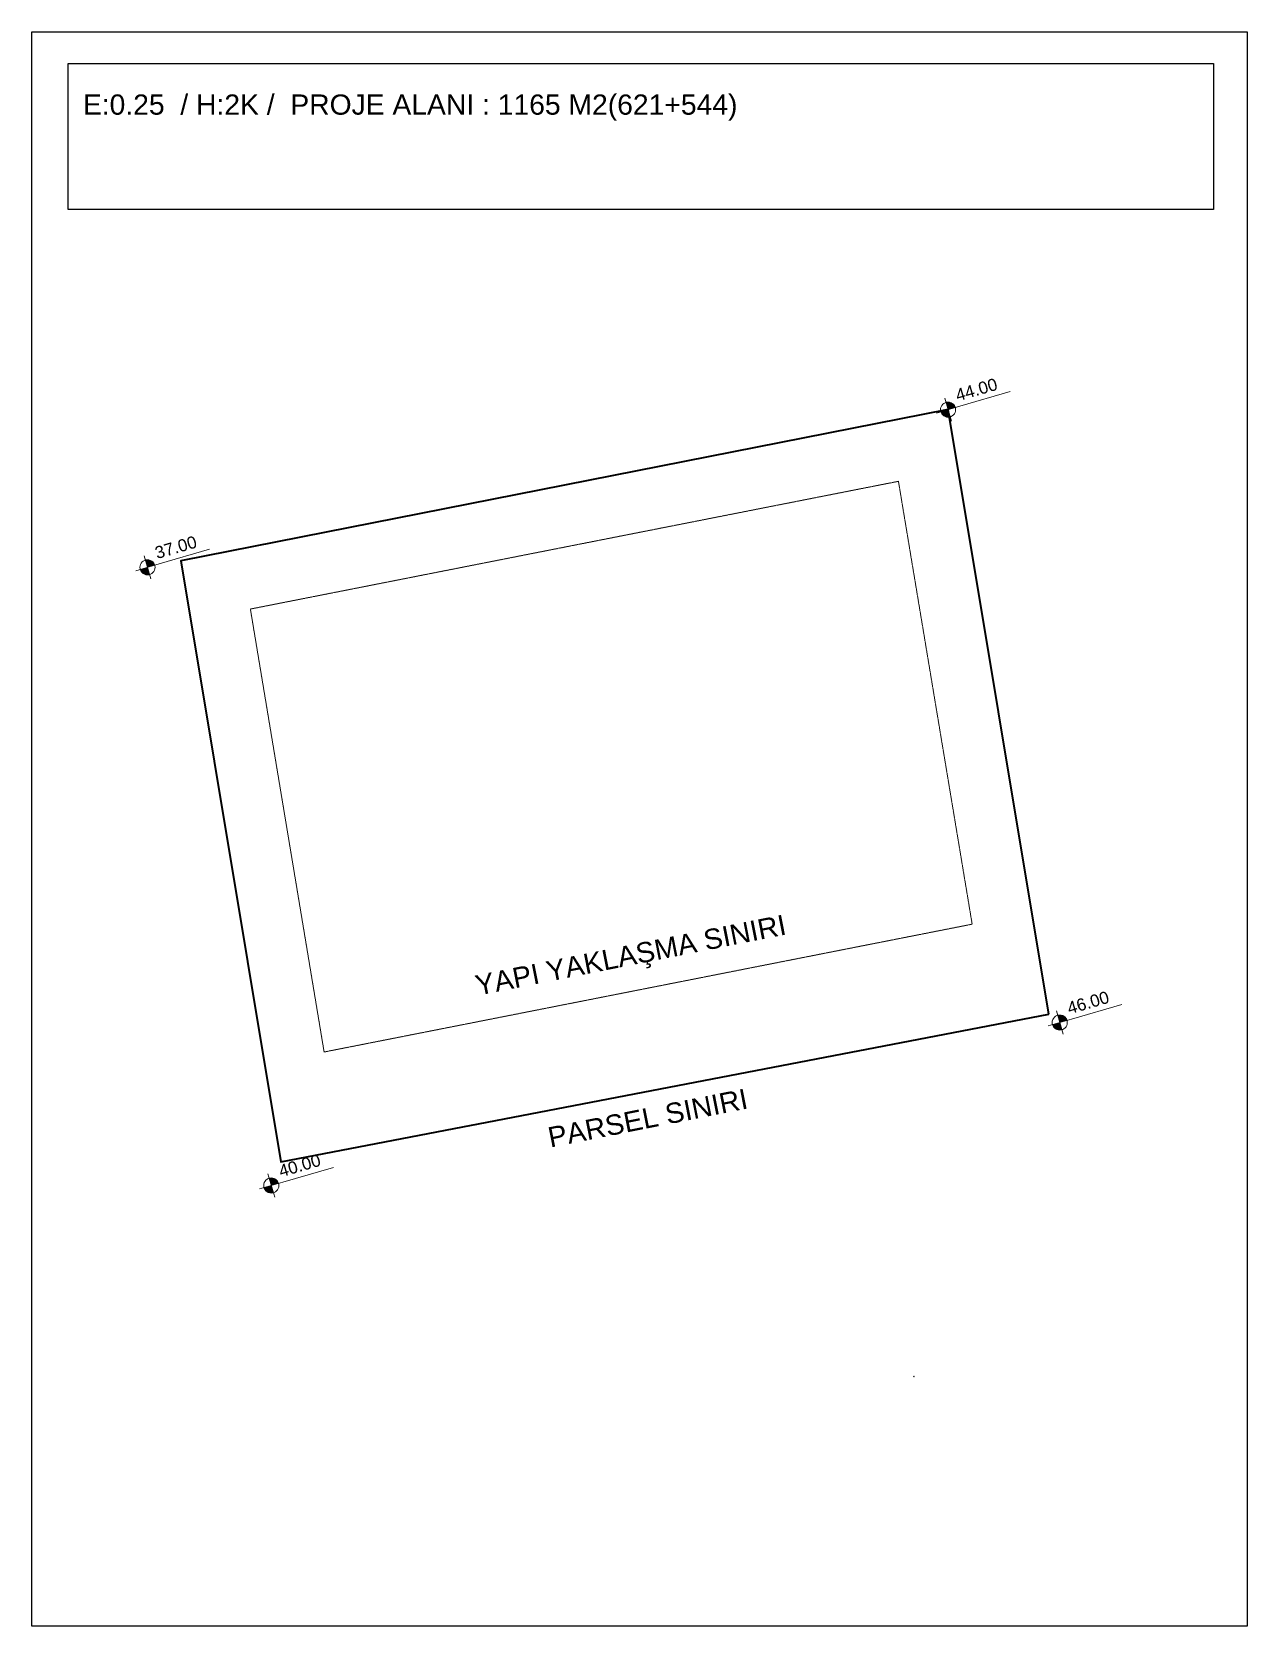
# Model space of a CAD drawing. Header units: millimetres. Extents: x 694231 to 734331, y 4486031 to 4541543.
# Drawn here: x 708982 to 714986, y 4486031 to 4493909 of the extents above; entities that cross this region are included whole.
import ezdxf
from ezdxf.enums import TextEntityAlignment as Align

# ---------------------------------------------------------------- set-up
doc = ezdxf.new("R2010")
doc.units = ezdxf.units.MM
doc.linetypes.add('AI-Linetype-22', pattern=[3.2004, 1.6002, -1.6002])
doc.linetypes.add('HIDDEN', pattern=[0.375, 0.25, -0.125])
for name, color, linetype, lineweight in [('_P3_S_Duvar_Ç', 7, 'Continuous', 30), ('A-merdiven betonarme', 41, 'HIDDEN', 9), ('VAZİYET PLANI KOT SEMBOL BS(M)', 2, 'Continuous', 18), ('VAZİYET PLANI KOT YAZI BS(M)', 1, 'Continuous', 18)]:
    doc.layers.add(name, color=color, linetype=linetype, lineweight=lineweight)
doc.styles.add('on02.0mm-Arial', font='arial.ttf', dxfattribs={"height": 2})
doc.styles.get("Standard").update_dxf_attribs({"font": 'arial.ttf'})

msp = doc.modelspace()

# ---------------------------------------------------------------- texts
at = {"insert": (709234.1, 4493600), "char_height": 100, "attachment_point": 1}
msp.add_mtext_dynamic_manual_height_columns('E:0.25  / H:2K /  PROJE ALANI : 1165 M2(621+544)', width=4570.029, gutter_width=625, heights=[1982.8], dxfattribs=at)
at = {"char_height": 100, "attachment_point": 1, "rotation": 11.21281}
for s, insert in [('{\\C4;YAPI YAKLAŞMA SINIRI}', (711165.2, 4489244.9)), ('{\\C1;PARSEL SINIRI}', (711523.8, 4488493.9))]:
    msp.add_mtext_dynamic_manual_height_columns(s, width=4570.029, gutter_width=625, heights=[0], dxfattribs=dict(at, insert=insert))

# ---------------------------------------------------------------- blocks, each defined once
blk = doc.blocks.new('*U2')
at = {"layer": 'VAZİYET PLANI KOT SEMBOL BS(M)', "extrusion": (-3.94233e-09, -3.15733e-08, 1)}
h = blk.add_hatch(color=5, dxfattribs=at)
h.dxf.hatch_style = 1
h.paths.add_polyline_path([(0, 7.8), (0, 0), (7.8, 0, 0.414214)])
h.paths.add_polyline_path([(0, 0), (-7.8, 0, 0.414214), (0, -7.8)])
at = {"layer": 'VAZİYET PLANI KOT SEMBOL BS(M)', "color": 5, "extrusion": (-3.94233e-09, -3.15733e-08, 1)}
blk.add_line((12.4, 0, 0), (66.4, 0, 0), dxfattribs=at)
for points in [[(-12.4, 0), (12.4, 0)], [(0, 12.4), (0, -12.4)]]:
    blk.add_lwpolyline(points, dxfattribs=at)
blk.add_circle((0, 0), 7.75, dxfattribs=at)
at = {"layer": 'VAZİYET PLANI KOT YAZI BS(M)', "extrusion": (-3.94233e-09, -3.15733e-08, 1), "style": 'on02.0mm-Arial'}
for tag, p in [('BDK', (11.8, 1.5)), ('TZK', (11.8, -18.4))]:
    blk.add_attdef(tag, text='', height=12.5, dxfattribs=at).set_placement(p, align=Align.BOTTOM_LEFT)
blk = doc.blocks.new('ERER')
at = {"color": 7, "linetype": 'Continuous', "lineweight": 25}
for p, q in [((2597.8, 997.3), (2597.8, 997.5)), ((2597.8, 997.5), (2597.8, 997.4)), ((2597.8, 997.5), (2597.8, 997.5)), ((2597.8, 997.5), (2597.8, 997.5)), ((2597.8, 997.5), (2597.8, 997.5)), ((2597.8, 997.5), (2597.8, 997.5)), ((2598, 997.7), (2597.9, 997.6)), ((2597.9, 997.6), (2598, 997.7)), ((2598, 997.7), (2598, 997.7)), ((2598.2, 999), (2598.1, 999)), ((2598.1, 999), (2598.1, 998.9)), ((2598.1, 999), (2598.2, 999)), ((2598.2, 998.9), (2598.1, 998.9)), ((2598.1, 998.9), (2598.2, 998.9)), ((2598.1, 999), (2598.1, 999)), ((2598.1, 998.9), (2598.1, 998.9)), ((2598.1, 998.9), (2598.1, 998.9)), ((2598.1, 998.9), (2598.2, 998.9)), ((2598.2, 998.9), (2598.1, 998.9)), ((2598.1, 998.9), (2598.2, 998.9)), ((2598.1, 998.9), (2598.2, 998.9)), ((2598.2, 997.7), (2598.1, 997.7)), ((2598.1, 997.7), (2598.2, 997.7)), ((2598.2, 999.2), (2598.2, 999.2)), ((2598.2, 999.1), (2598.2, 999.1)), ((2598.2, 999.1), (2598.2, 999.1)), ((2598.2, 999.1), (2598.2, 999.1)), ((2598.2, 999.1), (2598.2, 999.1)), ((2598.2, 999), (2598.2, 999)), ((2598.2, 999.1), (2598.2, 999.1)), ((2598.2, 999.1), (2598.2, 999.1)), ((2598.2, 999.1), (2598.2, 999.1)), ((2598.2, 999.1), (2598.2, 999.1)), ((2598.2, 999.1), (2598.2, 999.1)), ((2598.2, 999.1), (2598.2, 999.1)), ((2598.2, 999.1), (2598.2, 999.1)), ((2598.2, 999.1), (2598.2, 999.1)), ((2598.2, 999.1), (2598.2, 999.1)), ((2598.2, 999.1), (2598.2, 999.1)), ((2598.2, 999.1), (2598.2, 999.1)), ((2598.2, 999.1), (2598.2, 999.1)), ((2598.2, 999.1), (2598.2, 999.1)), ((2598.2, 999.1), (2598.2, 999.1)), ((2598.2, 999.1), (2598.2, 999.1)), ((2598.2, 999.1), (2598.2, 999.1)), ((2598.2, 999.1), (2598.2, 999.1)), ((2598.2, 999.1), (2598.2, 999.1)), ((2598.2, 999.1), (2598.2, 999.1)), ((2598.2, 999.1), (2598.2, 999.1)), ((2598.2, 999.1), (2598.2, 999.1)), ((2598.2, 999), (2598.2, 999)), ((2598.2, 999.1), (2598.2, 999.1)), ((2598.2, 999.1), (2598.2, 999.1)), ((2598.2, 999.1), (2598.2, 999.1)), ((2598.2, 999.1), (2598.2, 999.1)), ((2598.2, 999.1), (2598.2, 999.1)), ((2598.2, 999.1), (2598.2, 999.1)), ((2598.2, 999.1), (2598.2, 999.1)), ((2598.2, 999.1), (2598.2, 999.1)), ((2598.2, 999.1), (2598.2, 999.1)), ((2598.2, 999.1), (2598.2, 999.1)), ((2598.2, 999.1), (2598.2, 999.1)), ((2598.2, 999.1), (2598.2, 999.1)), ((2598.2, 999.1), (2598.2, 999.1)), ((2598.2, 999), (2598.2, 999)), ((2598.2, 999), (2598.2, 999)), ((2598.2, 999), (2598.2, 999)), ((2598.2, 999), (2598.2, 999)), ((2598.2, 999), (2598.2, 999)), ((2598.2, 999), (2598.2, 999)), ((2598.2, 999), (2598.2, 999)), ((2598.2, 999), (2598.2, 999)), ((2598.2, 999), (2598.2, 999)), ((2598.2, 999), (2598.2, 999)), ((2598.2, 999), (2598.2, 999)), ((2598.2, 999), (2598.2, 999)), ((2598.2, 999), (2598.2, 999)), ((2598.2, 999), (2598.2, 999)), ((2598.2, 999), (2598.2, 999)), ((2598.2, 999), (2598.2, 999)), ((2598.2, 999), (2598.2, 999)), ((2598.2, 999), (2598.2, 999)), ((2598.2, 999), (2598.2, 999)), ((2598.2, 999), (2598.2, 999)), ((2598.2, 999), (2598.2, 999)), ((2598.2, 999), (2598.2, 999)), ((2598.2, 999), (2598.2, 998.9)), ((2598.2, 999), (2598.2, 999)), ((2598.2, 999), (2598.2, 999)), ((2598.2, 998.9), (2598.2, 998.9)), ((2598.2, 998.9), (2598.2, 998.9)), ((2598.2, 998.9), (2598.2, 998.9)), ((2598.2, 998.9), (2598.2, 998.9)), ((2598.2, 998.9), (2598.2, 998.9)), ((2598.2, 998.8), (2598.2, 998.8)), ((2598.2, 998.8), (2598.2, 998.7)), ((2598.2, 998.7), (2598.2, 998.7)), ((2598.2, 998.7), (2598.2, 998.7)), ((2598.3, 998.7), (2598.2, 998.7)), ((2598.2, 998.7), (2598.3, 998.7)), ((2598.2, 998.6), (2598.2, 998.7)), ((2598.2, 998.6), (2598.3, 998.7)), ((2598.2, 998.7), (2598.2, 998.6)), ((2598.2, 998.6), (2598.3, 998.6)), ((2598.2, 998.6), (2598.2, 998.6)), ((2598.2, 998.6), (2598.2, 998.6)), ((2598.2, 998.6), (2598.2, 998.6)), ((2598.2, 998.6), (2598.2, 998.6)), ((2598.2, 998.6), (2598.3, 998.6)), ((2598.2, 998.6), (2598.2, 998.6)), ((2598.2, 998.6), (2598.2, 998.6)), ((2598.2, 998.6), (2598.2, 998.6)), ((2598.2, 998.2), (2598.3, 998.2)), ((2598.3, 998), (2598.2, 997.7)), ((2598.3, 998.7), (2598.3, 998.7)), ((2598.3, 998.7), (2598.3, 998.7)), ((2598.3, 998.6), (2598.3, 998.7)), ((2598.3, 998.6), (2598.3, 998.6)), ((2598.3, 998.6), (2598.3, 998.6)), ((2598.3, 998.6), (2598.3, 998.6)), ((2598.3, 998.6), (2598.3, 998.6)), ((2598.3, 998.6), (2598.3, 998.6)), ((2598.3, 998.6), (2598.3, 998.6)), ((2598.3, 998.6), (2598.3, 998.6)), ((2598.3, 998.6), (2598.3, 998.6)), ((2598.3, 998.6), (2598.3, 998.6)), ((2598.3, 998.6), (2598.3, 998.6)), ((2598.3, 998.6), (2598.3, 998.6)), ((2598.3, 998.1), (2598.3, 998.1)), ((2598.3, 998.2), (2598.3, 998.1)), ((2598.3, 998.2), (2598.3, 998.1)), ((2598.3, 998.1), (2598.3, 998.2)), ((2598.3, 998.2), (2598.3, 998.2)), ((2598.3, 998.1), (2598.3, 998.2)), ((2598.3, 998.2), (2598.3, 998.2)), ((2598.3, 998.2), (2598.3, 998.2)), ((2598.3, 998.1), (2598.3, 998.2)), ((2598.3, 998.2), (2598.3, 998.2)), ((2598.3, 998.2), (2598.3, 998.2)), ((2598.3, 998.2), (2598.3, 998.2)), ((2598.3, 998.2), (2598.3, 998.2)), ((2598.3, 998.2), (2598.3, 998.2)), ((2598.3, 998.2), (2598.3, 998.2)), ((2598.3, 998.2), (2598.3, 998.2)), ((2598.3, 998.2), (2598.3, 998.2)), ((2598.3, 998.2), (2598.3, 998.2)), ((2598.3, 998.2), (2598.3, 998.2)), ((2598.3, 998.2), (2598.3, 998.2)), ((2598.3, 998.2), (2598.3, 998.2)), ((2598.3, 998.2), (2598.3, 998.2)), ((2598.3, 998.2), (2598.3, 998.2)), ((2598.3, 998.2), (2598.3, 998.2)), ((2598.3, 998.2), (2598.3, 998.2)), ((2598.3, 998.2), (2598.3, 998.2)), ((2598.3, 998.2), (2598.3, 998.2)), ((2598.3, 998.2), (2598.3, 998.2)), ((2598.3, 998.2), (2598.3, 998.2)), ((2598.3, 998.2), (2598.3, 998.2)), ((2598.3, 998.2), (2598.3, 998.2)), ((2598.3, 998.2), (2598.3, 998.2)), ((2598.3, 998.1), (2598.3, 998)), ((2598.3, 998.1), (2598.3, 998.1)), ((2598.3, 998.1), (2598.3, 998.1)), ((2598.3, 998.1), (2598.3, 998.1)), ((2598.3, 998.1), (2598.3, 998.1)), ((2598.3, 998.1), (2598.3, 998.1)), ((2598.3, 998.1), (2598.3, 998.1)), ((2598.3, 998.1), (2598.3, 998.1)), ((2598.3, 998.1), (2598.3, 998.1)), ((2598.3, 998.1), (2598.3, 998.1)), ((2598.3, 998.1), (2598.3, 998.1)), ((2598.3, 998.1), (2598.3, 998.1)), ((2598.3, 998.1), (2598.3, 998.1)), ((2598.3, 998.1), (2598.3, 998.1)), ((2598.3, 998.1), (2598.3, 998.1)), ((2598.3, 998.1), (2598.3, 998.1)), ((2598.3, 998.1), (2598.3, 998.1)), ((2598.3, 998.1), (2598.3, 998.1)), ((2598.3, 998.1), (2598.3, 998.1)), ((2598.3, 998.1), (2598.3, 998.1)), ((2598.3, 998.1), (2598.3, 998.1)), ((2598.3, 998.1), (2598.3, 998.1)), ((2598.3, 998.1), (2598.3, 998.1)), ((2598.3, 998.1), (2598.3, 998.1)), ((2598.3, 998.1), (2598.3, 998.1)), ((2598.3, 998.1), (2598.3, 998.1)), ((2598.3, 998.1), (2598.3, 998.1)), ((2598.3, 998.1), (2598.3, 998.1)), ((2598.3, 998.1), (2598.3, 998.1)), ((2598.3, 998.1), (2598.3, 998.1)), ((2598.3, 998.1), (2598.3, 998.1)), ((2598.3, 998.1), (2598.3, 998.1)), ((2598.3, 997.7), (2598.4, 998)), ((2598.3, 998), (2598.3, 998)), ((2598.3, 998), (2598.3, 998)), ((2598.3, 998), (2598.3, 998)), ((2598.3, 998), (2598.3, 998)), ((2598.3, 998), (2598.3, 998)), ((2598.3, 998), (2598.3, 998)), ((2598.3, 998), (2598.3, 998)), ((2598.3, 998), (2598.3, 998)), ((2598.3, 998), (2598.3, 998)), ((2598.3, 998), (2598.3, 998)), ((2598.3, 998), (2598.3, 998)), ((2598.3, 998), (2598.3, 998)), ((2598.3, 998), (2598.3, 998)), ((2598.3, 998), (2598.3, 998)), ((2598.3, 998), (2598.3, 998)), ((2598.3, 998), (2598.3, 998)), ((2598.3, 998), (2598.3, 998)), ((2598.4, 997.6), (2598.3, 997.7)), ((2598.3, 997.7), (2598.4, 997.7)), ((2598.4, 998.6), (2598.3, 998.6)), ((2598.4, 998.6), (2598.4, 998.6)), ((2598.4, 998.6), (2598.4, 998.6)), ((2598.4, 998.6), (2598.4, 998.5)), ((2598.4, 998.6), (2598.4, 998.6)), ((2598.4, 998.6), (2598.4, 998.5)), ((2598.4, 998.5), (2598.4, 998.6)), ((2598.4, 998.5), (2598.4, 998.5)), ((2598.4, 998.5), (2598.4, 998.5)), ((2598.4, 998.5), (2598.4, 998.5)), ((2598.4, 998.5), (2598.4, 998.5)), ((2598.4, 998.5), (2598.4, 998.5)), ((2598.4, 998.5), (2598.4, 998.5)), ((2598.4, 998.5), (2598.4, 998.5)), ((2598.4, 998.5), (2598.4, 998.5)), ((2598.4, 998.3), (2598.4, 998.3)), ((2598.4, 998.2), (2598.4, 998.2)), ((2598.4, 998.2), (2598.4, 998.2)), ((2598.4, 998.2), (2598.4, 998.2)), ((2598.4, 998.2), (2598.4, 998.2)), ((2598.4, 998.2), (2598.4, 998.2)), ((2598.4, 998.2), (2598.4, 998.2)), ((2598.4, 998.2), (2598.4, 998.2)), ((2598.4, 998.2), (2598.4, 998.2)), ((2598.4, 998.2), (2598.4, 998.2)), ((2598.4, 998.2), (2598.4, 998.2)), ((2598.4, 998.2), (2598.4, 998.2)), ((2598.4, 998.2), (2598.4, 998.2)), ((2598.4, 998.2), (2598.4, 998.2)), ((2598.4, 998.2), (2598.4, 998.2)), ((2598.4, 998.2), (2598.4, 998.2)), ((2598.4, 998.2), (2598.4, 998.2)), ((2598.4, 998.2), (2598.4, 998.2)), ((2598.4, 998.2), (2598.4, 998.2)), ((2598.4, 998.2), (2598.4, 998.2)), ((2598.4, 998.2), (2598.4, 998.2)), ((2598.4, 998.2), (2598.4, 998.2)), ((2598.4, 998.2), (2598.4, 998.2)), ((2598.4, 998.2), (2598.4, 998.2)), ((2598.4, 998.2), (2598.4, 998.2)), ((2598.4, 998.2), (2598.4, 998.2)), ((2598.4, 998.2), (2598.4, 998.2)), ((2598.4, 998.2), (2598.4, 998.2)), ((2598.4, 998.2), (2598.4, 998.2)), ((2598.4, 998.2), (2598.4, 998.2)), ((2598.4, 998.2), (2598.4, 998.2)), ((2598.4, 998.2), (2598.4, 998.2)), ((2598.4, 998.2), (2598.4, 998.2)), ((2598.4, 998.2), (2598.4, 998.2)), ((2598.4, 998.2), (2598.4, 998.2)), ((2598.4, 998.2), (2598.4, 998.2)), ((2598.4, 998.2), (2598.4, 998.2)), ((2598.4, 998.2), (2598.4, 998.2)), ((2598.4, 998.2), (2598.4, 998.2)), ((2598.4, 998.2), (2598.4, 998.2)), ((2598.4, 998.2), (2598.4, 998.2)), ((2598.4, 998.2), (2598.4, 998.2)), ((2598.4, 998.2), (2598.4, 998.2)), ((2598.4, 998.2), (2598.4, 998.2)), ((2598.4, 998.2), (2598.4, 998.2)), ((2598.4, 998.2), (2598.4, 998.2)), ((2598.4, 998.2), (2598.4, 998.2)), ((2598.4, 998.2), (2598.4, 998.2)), ((2598.4, 998.2), (2598.4, 998.2)), ((2598.4, 998), (2598.4, 998.1)), ((2598.4, 998.1), (2598.4, 998.1)), ((2598.4, 998.1), (2598.4, 998.1)), ((2598.4, 998.1), (2598.4, 998.1)), ((2598.4, 998.1), (2598.4, 998.1)), ((2598.4, 998.1), (2598.4, 998.1)), ((2598.4, 998.1), (2598.4, 998.1)), ((2598.4, 998.1), (2598.4, 998.1)), ((2598.4, 998.1), (2598.4, 998.1)), ((2598.5, 998.1), (2598.4, 998.1)), ((2598.4, 998.1), (2598.4, 998.1)), ((2598.4, 998.1), (2598.4, 998.1)), ((2598.4, 998), (2598.4, 998)), ((2598.4, 998), (2598.4, 998)), ((2598.4, 998), (2598.4, 998)), ((2598.4, 998), (2598.4, 998)), ((2598.4, 998), (2598.4, 998)), ((2598.4, 998), (2598.4, 998)), ((2598.4, 998), (2598.4, 998)), ((2598.4, 998), (2598.4, 998)), ((2598.4, 998), (2598.4, 998)), ((2598.4, 998), (2598.4, 998)), ((2598.4, 998), (2598.4, 998)), ((2598.4, 998), (2598.4, 998)), ((2598.4, 998), (2598.4, 998)), ((2598.4, 998), (2598.4, 998)), ((2598.4, 998), (2598.4, 998)), ((2598.4, 998), (2598.4, 998)), ((2598.4, 998), (2598.4, 998)), ((2598.4, 998), (2598.4, 998)), ((2598.4, 998), (2598.4, 998)), ((2598.4, 998), (2598.4, 998)), ((2598.4, 998), (2598.4, 998)), ((2598.4, 998), (2598.4, 998)), ((2598.4, 998), (2598.4, 998)), ((2598.4, 998), (2598.4, 998)), ((2598.4, 998), (2598.4, 998)), ((2598.4, 998), (2598.4, 998)), ((2598.4, 998), (2598.4, 998)), ((2598.4, 998), (2598.4, 998)), ((2598.4, 998), (2598.4, 998)), ((2598.4, 998), (2598.4, 998)), ((2598.5, 998.6), (2598.4, 998.6)), ((2598.5, 998.6), (2598.5, 998.6)), ((2598.5, 998.6), (2598.5, 998.6)), ((2598.5, 998.6), (2598.5, 998.6)), ((2598.5, 998.5), (2598.6, 998.5)), ((2598.5, 998.5), (2598.5, 998.5)), ((2598.5, 998.5), (2598.5, 998.5)), ((2598.5, 998.5), (2598.5, 998.5)), ((2598.5, 998.5), (2598.5, 998.5)), ((2598.5, 998.5), (2598.5, 998.5)), ((2598.5, 998.5), (2598.5, 998.5)), ((2598.5, 998.5), (2598.5, 998.5)), ((2598.5, 998.2), (2598.5, 998.1)), ((2598.5, 998.1), (2598.5, 998.1)), ((2598.5, 998.1), (2598.5, 998.1)), ((2598.5, 998.1), (2598.5, 998.1)), ((2598.5, 998.1), (2598.5, 998.1)), ((2598.5, 998.1), (2598.5, 998.1)), ((2598.5, 998.1), (2598.5, 998.1)), ((2598.5, 998.1), (2598.5, 998.1)), ((2598.5, 998.1), (2598.5, 998.1)), ((2598.5, 998.1), (2598.5, 998.1)), ((2598.5, 998.1), (2598.5, 998.1)), ((2598.5, 998.1), (2598.5, 998.1)), ((2598.5, 998.1), (2598.5, 998.1)), ((2598.5, 998.1), (2598.5, 998.1)), ((2598.5, 998.1), (2598.5, 998.1)), ((2598.5, 998.1), (2598.5, 998.1)), ((2598.5, 998.1), (2598.5, 998.1)), ((2598.5, 998.1), (2598.5, 998.1)), ((2598.5, 998.1), (2598.5, 998.1)), ((2598.5, 998.1), (2598.5, 998.1)), ((2598.5, 998.1), (2598.5, 998.1)), ((2598.5, 998.1), (2598.5, 998)), ((2598.5, 998.1), (2598.5, 998.1)), ((2598.5, 998.1), (2598.5, 998.1)), ((2598.5, 998.1), (2598.5, 998.1)), ((2598.5, 998.1), (2598.5, 998.1)), ((2598.5, 998.1), (2598.5, 998.1)), ((2598.5, 998.1), (2598.5, 998.1)), ((2598.5, 998.1), (2598.5, 998.1)), ((2598.5, 998.1), (2598.5, 998.1)), ((2598.5, 998.1), (2598.5, 998.1)), ((2598.5, 998.1), (2598.5, 998.1)), ((2598.5, 998.1), (2598.5, 998.1)), ((2598.5, 998.1), (2598.5, 998.1)), ((2598.5, 998.1), (2598.5, 998.1)), ((2598.5, 998.1), (2598.5, 998.1)), ((2598.5, 998.1), (2598.5, 998.1)), ((2598.5, 998.1), (2598.5, 998.1)), ((2598.5, 998.1), (2598.5, 998.1)), ((2598.5, 998.1), (2598.5, 998.1)), ((2598.5, 998.1), (2598.5, 998.1)), ((2598.5, 998.1), (2598.5, 998.1)), ((2598.5, 998.1), (2598.5, 998.1)), ((2598.5, 998.1), (2598.5, 998.1)), ((2598.5, 998.1), (2598.5, 998.1)), ((2598.5, 998.1), (2598.5, 998.1)), ((2598.5, 998.1), (2598.5, 998.1)), ((2598.5, 998.1), (2598.5, 998.1)), ((2598.5, 998.1), (2598.5, 998.1)), ((2598.5, 998.1), (2598.5, 998.1)), ((2598.5, 998.1), (2598.5, 998.1)), ((2598.5, 998.1), (2598.5, 998.1)), ((2598.6, 997.5), (2598.5, 997.6)), ((2598.4, 997.6), (2598.5, 997.4)), ((2598.4, 997.6), (2598.4, 997.6)), ((2598.5, 997.3), (2598.5, 997.3)), ((2598.5, 997.3), (2598.5, 997.2)), ((2598.5, 997.2), (2598.6, 997.3)), ((2598.6, 997.3), (2598.5, 997.3)), ((2598.6, 997.3), (2598.5, 997.3)), ((2598.6, 998.6), (2598.6, 998.6)), ((2598.6, 998.6), (2598.6, 998.6)), ((2598.6, 998.6), (2598.6, 998.6)), ((2598.6, 998.6), (2598.6, 998.6)), ((2598.6, 998.5), (2598.6, 998.6)), ((2598.6, 998.6), (2598.6, 998.5)), ((2598.6, 998.5), (2598.7, 998.5)), ((2598.6, 998.5), (2598.6, 998.5)), ((2598.6, 998.5), (2598.6, 998.5)), ((2598.6, 998.5), (2598.6, 998.5)), ((2598.6, 998.5), (2598.6, 998.5)), ((2598.6, 998.5), (2598.6, 998.5)), ((2598.6, 998.5), (2598.6, 998.5)), ((2598.6, 998.5), (2598.6, 998.5)), ((2598.6, 998.5), (2598.6, 998.5)), ((2598.6, 997.3), (2598.6, 997.3)), ((2598.7, 998.5), (2598.7, 998.6)), ((2598.7, 998.5), (2598.7, 998.5)), ((2598.7, 998.5), (2598.7, 998.5)), ((2598.7, 998.5), (2598.7, 998.5)), ((2598.7, 998.5), (2598.7, 998.5)), ((2598.7, 998.5), (2598.7, 998.5)), ((2598.7, 998.5), (2598.7, 998.5)), ((2598.7, 998.5), (2598.7, 998.5)), ((2598.7, 998.5), (2598.7, 998.5)), ((2598.7, 998.5), (2598.7, 998.5)), ((2598.8, 998.5), (2598.7, 998.5)), ((2598.7, 998.5), (2598.8, 998.5)), ((2598.7, 998.5), (2598.7, 998.4)), ((2598.7, 998.5), (2598.7, 998.5)), ((2598.7, 998.5), (2598.7, 998.5)), ((2598.8, 998.6), (2598.9, 998.6)), ((2598.9, 998.6), (2598.8, 998.6)), ((2598.8, 998.5), (2598.8, 998.5)), ((2598.8, 998.5), (2598.8, 998.5)), ((2598.8, 998.5), (2598.8, 998.5)), ((2598.8, 998.5), (2598.8, 998.4)), ((2598.8, 998.5), (2598.8, 998.5)), ((2598.8, 998.5), (2598.8, 998.4)), ((2598.8, 998.5), (2598.8, 998.5)), ((2598.8, 998.5), (2598.8, 998.5)), ((2598.8, 998.5), (2598.8, 998.5)), ((2598.9, 998.7), (2598.9, 998.7)), ((2598.9, 998.7), (2598.9, 998.7)), ((2599, 998.7), (2598.9, 998.7)), ((2599, 998.7), (2598.9, 998.7)), ((2598.9, 998.7), (2599, 998.7)), ((2598.9, 998.7), (2599, 998.7)), ((2598.9, 998.7), (2599, 998.7)), ((2599, 998.7), (2598.9, 998.7)), ((2598.9, 998.7), (2599, 998.7)), ((2599, 998.9), (2599, 998.9)), ((2599, 998.9), (2599, 998.9)), ((2599, 998.9), (2599, 998.9)), ((2599, 998.9), (2599, 998.9)), ((2599, 998.9), (2599, 998.9)), ((2599, 998.9), (2599, 998.9)), ((2599, 998.9), (2599, 998.9)), ((2599, 998.9), (2599, 998.9)), ((2599, 998.9), (2599, 998.9)), ((2599, 998.9), (2599, 998.9)), ((2599, 998.9), (2599, 998.9)), ((2599, 998.9), (2599, 998.9)), ((2599, 998.9), (2599, 998.9)), ((2599, 998.9), (2599, 998.9)), ((2599, 998.9), (2599, 998.9)), ((2599, 998.9), (2599, 998.9)), ((2599, 998.9), (2599, 998.9)), ((2599, 998.9), (2599, 998.9)), ((2599, 998.9), (2599, 998.9)), ((2599, 998.9), (2599, 998.9)), ((2599, 998.9), (2599, 998.9)), ((2599, 998.9), (2599, 998.9)), ((2599, 998.9), (2599, 998.9)), ((2599, 998.9), (2599, 998.9)), ((2599, 998.9), (2599, 998.9)), ((2599, 998.9), (2599, 998.9)), ((2599, 998.9), (2599, 998.9)), ((2599, 998.9), (2599, 998.9)), ((2599, 998.9), (2599, 998.9)), ((2599, 998.8), (2599, 998.8)), ((2599, 998.9), (2599, 998.9)), ((2599, 998.9), (2599, 998.9)), ((2599, 998.9), (2599, 998.9)), ((2599, 998.9), (2599, 998.9)), ((2599, 998.9), (2599, 998.9)), ((2599, 998.8), (2599, 998.8)), ((2599, 998.8), (2599, 998.8)), ((2599, 998.8), (2599, 998.8)), ((2599, 998.8), (2599, 998.8)), ((2599, 998.7), (2599, 998.8)), ((2599, 998.8), (2599, 998.8)), ((2599, 998.8), (2599, 998.8)), ((2599, 998.8), (2599, 998.8)), ((2599, 998.8), (2599, 998.8)), ((2599, 998.7), (2599, 998.8)), ((2599, 998.8), (2599, 998.8)), ((2599, 998.8), (2599, 998.8)), ((2599, 998.8), (2599, 998.8)), ((2599, 998.8), (2599, 998.8)), ((2599, 998.8), (2599, 998.8)), ((2599, 998.8), (2599, 998.8)), ((2599, 998.7), (2599, 998.8)), ((2599, 998.8), (2599, 998.8)), ((2599, 998.8), (2599, 998.8)), ((2599, 998.8), (2599, 998.8)), ((2599, 998.8), (2599, 998.8)), ((2599, 998.8), (2599, 998.8)), ((2599, 998.8), (2599, 998.8)), ((2599, 998.8), (2599, 998.8)), ((2599, 998.8), (2599, 998.8)), ((2599, 998.8), (2599, 998.8)), ((2599, 998.8), (2599, 998.8)), ((2599, 998.8), (2599, 998.8)), ((2599, 998.8), (2599, 998.8)), ((2599, 998.8), (2599, 998.8)), ((2599, 998.8), (2599, 998.8)), ((2599, 998.7), (2599, 998.8)), ((2599, 998.8), (2599, 998.8)), ((2599, 998.7), (2599, 998.8)), ((2599, 998.7), (2599, 998.7)), ((2599, 998.7), (2599, 998.7)), ((2599, 998.7), (2599, 998.7)), ((2599, 998.7), (2599, 998.7)), ((2599, 998.7), (2599, 998.7)), ((2599, 998.7), (2599, 998.7)), ((2599, 998.7), (2599, 998.7))]:
    blk.add_line(p, q, dxfattribs=at)
at = {"color": 8, "linetype": 'Continuous', "lineweight": 25}
for p, q in [((2598.2, 999.1), (2598.2, 999.1)), ((2598.2, 998.7), (2598.2, 998.6)), ((2598.2, 998.6), (2598.2, 998.6)), ((2598.3, 998.1), (2598.3, 998.1)), ((2598.3, 998.1), (2598.3, 998.1)), ((2598.4, 998.1), (2598.4, 998.1)), ((2598.4, 998.1), (2598.4, 998.1)), ((2598.4, 998.1), (2598.4, 998.1)), ((2598.8, 998.4), (2598.8, 998.5)), ((2598.8, 998.4), (2598.8, 998.4))]:
    blk.add_line(p, q, dxfattribs=at)
at = {"color": 7, "linetype": 'Continuous', "lineweight": 25, "flags": 128}
for points in [[(2597.9, 997.6), (2597.9, 997.6), (2597.9, 997.6), (2597.9, 997.6), (2597.9, 997.6), (2597.9, 997.6), (2597.9, 997.6), (2597.9, 997.6), (2597.9, 997.6), (2597.9, 997.6), (2597.9, 997.6), (2597.9, 997.6), (2597.9, 997.6), (2597.9, 997.6), (2597.9, 997.6), (2597.9, 997.6), (2597.9, 997.6), (2597.9, 997.6), (2597.9, 997.6), (2597.9, 997.6), (2597.9, 997.6), (2597.9, 997.6), (2597.9, 997.6)], [(2597.9, 997.6), (2597.9, 997.6), (2597.9, 997.6), (2597.9, 997.6), (2597.9, 997.6), (2597.9, 997.6), (2597.9, 997.6), (2597.9, 997.6), (2597.9, 997.6), (2597.9, 997.6), (2597.9, 997.6), (2597.9, 997.6), (2597.9, 997.6), (2597.9, 997.6), (2597.9, 997.6), (2597.9, 997.6), (2597.9, 997.6), (2597.9, 997.6), (2597.9, 997.6), (2597.9, 997.6), (2597.9, 997.6), (2597.9, 997.6)], [(2598.2, 999.1), (2598.2, 999.1), (2598.2, 999.1), (2598.2, 999.1), (2598.2, 999.1), (2598.2, 999.1), (2598.2, 999.1), (2598.2, 999.1), (2598.2, 999), (2598.2, 999), (2598.2, 999), (2598.2, 999), (2598.2, 999), (2598.2, 999), (2598.2, 999), (2598.2, 999), (2598.2, 999), (2598.2, 999), (2598.2, 999), (2598.2, 999), (2598.2, 999), (2598.2, 999), (2598.2, 999), (2598.2, 999), (2598.2, 999), (2598.2, 999), (2598.2, 999), (2598.2, 999), (2598.2, 999), (2598.2, 999), (2598.2, 999), (2598.2, 999), (2598.2, 999), (2598.2, 999), (2598.2, 999), (2598.2, 999), (2598.2, 999), (2598.2, 999), (2598.2, 999), (2598.2, 999), (2598.2, 999), (2598.2, 999), (2598.2, 999), (2598.2, 999), (2598.2, 999), (2598.2, 999), (2598.2, 999), (2598.2, 999), (2598.2, 999), (2598.2, 999), (2598.2, 999), (2598.2, 999), (2598.2, 999), (2598.2, 999)], [(2598.2, 999.1), (2598.2, 999.1)], [(2598.2, 999), (2598.2, 999), (2598.2, 999)], [(2598.2, 999), (2598.2, 999), (2598.2, 999), (2598.2, 999), (2598.2, 999), (2598.2, 999), (2598.2, 999), (2598.2, 999), (2598.2, 999)], [(2598.2, 999), (2598.2, 999)], [(2598.2, 998.8), (2598.2, 998.8), (2598.2, 998.8), (2598.2, 998.8), (2598.2, 998.8), (2598.2, 998.8), (2598.2, 998.8), (2598.2, 998.8), (2598.2, 998.8), (2598.2, 998.8), (2598.2, 998.8), (2598.2, 998.8), (2598.2, 998.8), (2598.2, 998.8), (2598.2, 998.8), (2598.2, 998.8), (2598.2, 998.8), (2598.2, 998.8), (2598.2, 998.8), (2598.2, 998.8), (2598.2, 998.8), (2598.2, 998.8), (2598.2, 998.8), (2598.2, 998.8), (2598.2, 998.8), (2598.2, 998.8), (2598.2, 998.8)], [(2598.2, 998.8), (2598.2, 998.8), (2598.2, 998.8), (2598.2, 998.8), (2598.2, 998.8), (2598.2, 998.8), (2598.2, 998.8), (2598.2, 998.8), (2598.2, 998.8), (2598.2, 998.8), (2598.2, 998.8), (2598.2, 998.8), (2598.2, 998.8), (2598.2, 998.8), (2598.2, 998.8), (2598.2, 998.8), (2598.2, 998.8), (2598.2, 998.8), (2598.2, 998.8), (2598.2, 998.8), (2598.2, 998.8), (2598.2, 998.8), (2598.2, 998.8), (2598.2, 998.8), (2598.2, 998.7), (2598.2, 998.7), (2598.2, 998.7)], [(2598.2, 998.8), (2598.2, 998.8), (2598.2, 998.8), (2598.2, 998.8), (2598.2, 998.8), (2598.2, 998.8), (2598.2, 998.8), (2598.2, 998.8), (2598.2, 998.8), (2598.2, 998.8), (2598.2, 998.8), (2598.2, 998.8), (2598.2, 998.8), (2598.2, 998.8), (2598.2, 998.8), (2598.2, 998.8), (2598.2, 998.8), (2598.2, 998.8), (2598.2, 998.8), (2598.2, 998.8), (2598.2, 998.8), (2598.2, 998.8), (2598.2, 998.8), (2598.2, 998.8), (2598.2, 998.8), (2598.2, 998.8), (2598.2, 998.8)], [(2598.2, 998.7), (2598.2, 998.7), (2598.2, 998.7), (2598.2, 998.8), (2598.2, 998.8), (2598.2, 998.8), (2598.2, 998.8), (2598.2, 998.8), (2598.2, 998.8), (2598.2, 998.8), (2598.2, 998.8), (2598.2, 998.8), (2598.2, 998.8), (2598.2, 998.8), (2598.2, 998.8), (2598.2, 998.8), (2598.2, 998.8), (2598.2, 998.8), (2598.2, 998.8), (2598.2, 998.8), (2598.2, 998.8), (2598.2, 998.8), (2598.2, 998.8), (2598.2, 998.8), (2598.2, 998.8), (2598.2, 998.8), (2598.2, 998.8)], [(2598.3, 998.6), (2598.3, 998.6), (2598.3, 998.6), (2598.3, 998.6), (2598.3, 998.6), (2598.3, 998.6), (2598.3, 998.6), (2598.3, 998.6), (2598.3, 998.6), (2598.3, 998.6), (2598.3, 998.6), (2598.3, 998.6), (2598.3, 998.6)], [(2598.3, 998.6), (2598.3, 998.6), (2598.3, 998.6), (2598.3, 998.6), (2598.3, 998.6), (2598.3, 998.6), (2598.3, 998.6), (2598.3, 998.6), (2598.3, 998.6), (2598.3, 998.6), (2598.3, 998.6), (2598.3, 998.6), (2598.3, 998.6)], [(2598.3, 998.6), (2598.3, 998.6), (2598.3, 998.6), (2598.3, 998.6), (2598.3, 998.6), (2598.3, 998.6), (2598.3, 998.6), (2598.3, 998.6), (2598.3, 998.6), (2598.3, 998.6), (2598.3, 998.6), (2598.3, 998.6), (2598.3, 998.6)], [(2598.3, 998.2), (2598.3, 998.2), (2598.3, 998.2), (2598.3, 998.2), (2598.3, 998.2), (2598.3, 998.2), (2598.3, 998.2), (2598.3, 998.2), (2598.3, 998.2)], [(2598.3, 998.2), (2598.3, 998.2), (2598.3, 998.2), (2598.3, 998.2), (2598.3, 998.2), (2598.3, 998.2), (2598.3, 998.2), (2598.3, 998.2), (2598.3, 998.2)], [(2598.3, 998.2), (2598.3, 998.2), (2598.3, 998.2), (2598.3, 998.2), (2598.3, 998.2), (2598.3, 998.2), (2598.3, 998.2), (2598.3, 998.2), (2598.3, 998.2)], [(2598.3, 998.1), (2598.3, 998.1), (2598.3, 998.1), (2598.3, 998.1), (2598.3, 998.1), (2598.3, 998.1), (2598.3, 998.1), (2598.3, 998.1), (2598.3, 998.1)], [(2598.3, 998.1), (2598.3, 998.1), (2598.3, 998.1), (2598.3, 998.1), (2598.3, 998.1), (2598.3, 998.1), (2598.3, 998.1), (2598.3, 998.1), (2598.3, 998.1)], [(2598.3, 998.1), (2598.3, 998.1), (2598.3, 998.1), (2598.3, 998.1), (2598.3, 998.1), (2598.3, 998.1), (2598.3, 998.1), (2598.3, 998.1), (2598.3, 998.1)], [(2598.3, 998.1), (2598.3, 998.1), (2598.3, 998.1), (2598.3, 998.1), (2598.3, 998.1), (2598.3, 998.1), (2598.3, 998.1), (2598.3, 998.1), (2598.3, 998.1)], [(2598.3, 998.1), (2598.3, 998.1), (2598.3, 998.1), (2598.3, 998.1), (2598.3, 998.1), (2598.3, 998.1), (2598.3, 998.1), (2598.3, 998.1), (2598.3, 998.1)], [(2598.4, 998.6), (2598.4, 998.6), (2598.4, 998.6), (2598.4, 998.6), (2598.4, 998.6), (2598.4, 998.6), (2598.4, 998.6), (2598.4, 998.6), (2598.4, 998.6), (2598.4, 998.6), (2598.4, 998.6), (2598.4, 998.6), (2598.4, 998.6)], [(2598.4, 998.6), (2598.4, 998.6), (2598.4, 998.6), (2598.4, 998.6), (2598.4, 998.6), (2598.4, 998.6), (2598.4, 998.6), (2598.4, 998.6), (2598.4, 998.6), (2598.4, 998.6), (2598.4, 998.6), (2598.4, 998.6), (2598.4, 998.6)], [(2598.3, 998.6), (2598.3, 998.6), (2598.3, 998.6), (2598.3, 998.6), (2598.3, 998.6), (2598.3, 998.6), (2598.4, 998.6), (2598.4, 998.6), (2598.4, 998.6), (2598.4, 998.6), (2598.4, 998.6), (2598.4, 998.6), (2598.4, 998.6)], [(2598.4, 998.6), (2598.4, 998.6), (2598.4, 998.6), (2598.4, 998.6), (2598.4, 998.6), (2598.4, 998.6), (2598.4, 998.6), (2598.4, 998.6), (2598.4, 998.6), (2598.4, 998.6), (2598.4, 998.6), (2598.4, 998.6), (2598.4, 998.6)], [(2598.5, 998.6), (2598.5, 998.6), (2598.5, 998.6), (2598.5, 998.6), (2598.5, 998.6), (2598.5, 998.6), (2598.5, 998.6), (2598.5, 998.6), (2598.5, 998.6), (2598.5, 998.6), (2598.5, 998.6), (2598.5, 998.6), (2598.5, 998.6)], [(2598.5, 998.6), (2598.5, 998.6), (2598.5, 998.6), (2598.5, 998.6), (2598.5, 998.6), (2598.5, 998.6), (2598.5, 998.6), (2598.5, 998.6), (2598.5, 998.6), (2598.5, 998.6), (2598.5, 998.6), (2598.5, 998.6), (2598.5, 998.6)], [(2598.5, 998.6), (2598.5, 998.6), (2598.5, 998.6), (2598.5, 998.6), (2598.5, 998.6), (2598.5, 998.6), (2598.5, 998.6), (2598.5, 998.6), (2598.5, 998.6), (2598.5, 998.6), (2598.5, 998.6), (2598.5, 998.6), (2598.5, 998.6)], [(2598.4, 998.6), (2598.4, 998.6), (2598.4, 998.6), (2598.4, 998.6), (2598.4, 998.6), (2598.5, 998.6), (2598.5, 998.6), (2598.5, 998.6), (2598.5, 998.6), (2598.5, 998.6), (2598.5, 998.6), (2598.5, 998.6), (2598.5, 998.6)], [(2598.5, 998.2), (2598.5, 998.2), (2598.5, 998.2), (2598.5, 998.2), (2598.5, 998.2), (2598.5, 998.2), (2598.5, 998.2), (2598.5, 998.2), (2598.5, 998.2)], [(2598.5, 998.1), (2598.5, 998.1), (2598.5, 998.1), (2598.5, 998.1), (2598.5, 998.1), (2598.5, 998.1), (2598.5, 998.1), (2598.5, 998.1), (2598.5, 998.1)], [(2598.5, 998.1), (2598.5, 998.1), (2598.5, 998.1), (2598.5, 998.1), (2598.5, 998.1), (2598.5, 998.1), (2598.5, 998.1), (2598.5, 998.1), (2598.5, 998.1)], [(2598.5, 998.1), (2598.5, 998.1), (2598.5, 998.1), (2598.5, 998.1), (2598.5, 998.1), (2598.5, 998.1), (2598.5, 998.1), (2598.5, 998.1), (2598.5, 998.1)], [(2598.5, 998.1), (2598.5, 998.1), (2598.5, 998.1), (2598.5, 998.1), (2598.5, 998.1), (2598.5, 998.1), (2598.5, 998.1), (2598.5, 998.1), (2598.5, 998.1)], [(2598.5, 998.1), (2598.5, 998.1), (2598.5, 998.1), (2598.5, 998.1), (2598.5, 998.1), (2598.5, 998.1), (2598.5, 998.1), (2598.5, 998.1), (2598.5, 998.1)], [(2598.5, 998), (2598.5, 998), (2598.5, 998), (2598.5, 998), (2598.5, 998), (2598.5, 998), (2598.5, 998), (2598.5, 998), (2598.5, 998)], [(2598.6, 997.5), (2598.6, 997.5), (2598.6, 997.5), (2598.5, 997.5), (2598.5, 997.5), (2598.5, 997.5), (2598.5, 997.5), (2598.5, 997.5), (2598.5, 997.5), (2598.5, 997.5), (2598.5, 997.5), (2598.5, 997.5), (2598.5, 997.5), (2598.5, 997.4), (2598.5, 997.4), (2598.5, 997.4), (2598.5, 997.4), (2598.5, 997.4), (2598.5, 997.4), (2598.5, 997.4), (2598.5, 997.4), (2598.5, 997.4), (2598.5, 997.4)], [(2598.5, 997.4), (2598.5, 997.4), (2598.5, 997.4), (2598.5, 997.4), (2598.5, 997.4), (2598.5, 997.4), (2598.5, 997.4), (2598.5, 997.4), (2598.5, 997.4), (2598.5, 997.5), (2598.5, 997.5), (2598.5, 997.5), (2598.5, 997.5), (2598.5, 997.5), (2598.5, 997.5), (2598.5, 997.5), (2598.5, 997.5), (2598.5, 997.5), (2598.5, 997.5), (2598.6, 997.5), (2598.6, 997.5), (2598.6, 997.5), (2598.6, 997.5)], [(2598.6, 998.6), (2598.6, 998.6), (2598.6, 998.6), (2598.6, 998.5), (2598.6, 998.5), (2598.6, 998.5), (2598.6, 998.5), (2598.6, 998.5), (2598.6, 998.5), (2598.6, 998.5), (2598.6, 998.5), (2598.6, 998.5), (2598.6, 998.5)], [(2598.6, 998.6), (2598.6, 998.6), (2598.6, 998.6), (2598.6, 998.6), (2598.6, 998.6), (2598.6, 998.6), (2598.6, 998.6), (2598.6, 998.6), (2598.6, 998.6), (2598.6, 998.6), (2598.6, 998.6), (2598.6, 998.6), (2598.6, 998.6)], [(2598.6, 998.6), (2598.6, 998.6), (2598.6, 998.6), (2598.6, 998.6), (2598.6, 998.6), (2598.6, 998.6), (2598.6, 998.6), (2598.6, 998.6), (2598.6, 998.6), (2598.6, 998.6), (2598.6, 998.6), (2598.6, 998.6), (2598.6, 998.6)], [(2598.6, 998.5), (2598.6, 998.5), (2598.6, 998.5), (2598.6, 998.5), (2598.6, 998.5), (2598.6, 998.5), (2598.6, 998.5), (2598.6, 998.5), (2598.6, 998.5), (2598.6, 998.5), (2598.6, 998.5), (2598.6, 998.5), (2598.6, 998.5)], [(2598.7, 998.5), (2598.7, 998.5), (2598.7, 998.5), (2598.7, 998.5), (2598.7, 998.5), (2598.7, 998.5), (2598.7, 998.5), (2598.7, 998.5), (2598.7, 998.5), (2598.7, 998.5), (2598.7, 998.5), (2598.7, 998.5), (2598.7, 998.5)], [(2598.7, 998.5), (2598.7, 998.5), (2598.7, 998.5), (2598.7, 998.5), (2598.7, 998.5), (2598.7, 998.5), (2598.7, 998.5), (2598.7, 998.5), (2598.7, 998.5), (2598.7, 998.5), (2598.7, 998.5), (2598.7, 998.5), (2598.7, 998.5)], [(2598.7, 998.5), (2598.7, 998.5), (2598.7, 998.5), (2598.7, 998.5), (2598.7, 998.5), (2598.7, 998.5), (2598.7, 998.5), (2598.7, 998.5), (2598.7, 998.5), (2598.7, 998.5), (2598.7, 998.5), (2598.7, 998.5), (2598.7, 998.5)], [(2598.8, 998.6), (2598.8, 998.6), (2598.8, 998.6), (2598.8, 998.6), (2598.8, 998.6), (2598.8, 998.6), (2598.8, 998.6), (2598.8, 998.6), (2598.8, 998.6), (2598.8, 998.6), (2598.8, 998.6), (2598.8, 998.6), (2598.8, 998.6), (2598.8, 998.6), (2598.8, 998.6), (2598.8, 998.6), (2598.8, 998.6), (2598.8, 998.6), (2598.8, 998.6), (2598.8, 998.6), (2598.8, 998.6), (2598.8, 998.6), (2598.8, 998.6), (2598.8, 998.6), (2598.8, 998.6), (2598.8, 998.6), (2598.8, 998.6), (2598.8, 998.6)], [(2598.8, 998.6), (2598.8, 998.6), (2598.8, 998.6), (2598.8, 998.6), (2598.8, 998.6), (2598.8, 998.6), (2598.8, 998.6), (2598.8, 998.6), (2598.8, 998.6), (2598.8, 998.6), (2598.8, 998.6), (2598.8, 998.6), (2598.8, 998.6), (2598.8, 998.6), (2598.8, 998.6), (2598.8, 998.6), (2598.8, 998.6), (2598.8, 998.6), (2598.8, 998.6), (2598.8, 998.6), (2598.8, 998.6), (2598.8, 998.6), (2598.8, 998.6), (2598.8, 998.6), (2598.8, 998.6), (2598.8, 998.6), (2598.8, 998.6), (2598.8, 998.6)], [(2598.9, 998.6), (2598.9, 998.6), (2598.9, 998.6), (2598.9, 998.6), (2598.9, 998.6), (2598.9, 998.6), (2598.9, 998.6), (2598.9, 998.6), (2598.9, 998.6), (2598.9, 998.6), (2598.9, 998.6), (2598.9, 998.6), (2598.9, 998.6), (2598.9, 998.6), (2598.9, 998.6), (2598.9, 998.6), (2598.9, 998.6), (2598.9, 998.6), (2598.9, 998.6), (2598.9, 998.6), (2598.9, 998.6), (2598.9, 998.6), (2598.9, 998.6), (2598.9, 998.6), (2598.9, 998.6), (2598.9, 998.6), (2598.9, 998.6), (2598.9, 998.6)], [(2598.9, 998.6), (2598.9, 998.6), (2598.9, 998.6), (2598.9, 998.6), (2598.9, 998.6), (2598.9, 998.6), (2598.9, 998.6), (2598.9, 998.6), (2598.9, 998.6), (2598.9, 998.6), (2598.9, 998.6), (2598.9, 998.6), (2598.9, 998.6), (2598.9, 998.6), (2598.9, 998.6), (2598.9, 998.6), (2598.9, 998.6), (2598.9, 998.6), (2598.9, 998.6), (2598.9, 998.6), (2598.9, 998.6), (2598.9, 998.6), (2598.9, 998.6), (2598.9, 998.6), (2598.9, 998.6), (2598.9, 998.6), (2598.9, 998.6), (2598.9, 998.6)], [(2599, 998.9), (2599, 998.9)], [(2599, 998.8), (2599, 998.8), (2599, 998.8)], [(2599, 998.8), (2599, 998.8), (2599, 998.8), (2599, 998.8), (2599, 998.8), (2599, 998.8), (2599, 998.8), (2599, 998.8), (2599, 998.8)]]:
    blk.add_lwpolyline(points, dxfattribs=at)
at = {"color": 7, "linetype": 'Continuous', "lineweight": 25}
for centre, radius in [((2598.1, 997.7), 0.03), ((2598.1, 997.7), 0.0305), ((2598.1, 997.7), 0.0205), ((2598.1, 997.7), 0.0295), ((2598.1, 997.7), 0.00675), ((2598.3, 997.7), 0.03), ((2598.3, 997.7), 0.0305), ((2598.3, 997.7), 0.0205), ((2598.3, 997.7), 0.0295), ((2598.4, 998.1), 0.057), ((2598.3, 997.7), 0.00675), ((2598.4, 997.6), 0.03), ((2598.4, 997.6), 0.0305), ((2598.4, 997.6), 0.00675), ((2598.4, 997.6), 0.0205), ((2598.4, 997.6), 0.0295)]:
    blk.add_circle(centre, radius, dxfattribs=at)
for centre, radius, start, end in [((2598, 997.5), 0.134, 120.0051, 165.0051), ((2598, 997.5), 0.166, 120.0051, 165.0051), ((2597.8, 997.4), 0.016, 165.00509, 345.0051), ((2598, 997.8), 0.00752, 94.72196, 159.87182), ((2598.1, 997.7), 0.045, 35.32531, 314.68488), ((2598, 997.7), 0.00752, 130.72195, 195.87182), ((2598, 997.7), 0.00752, 205.83448, 267.87183), ((2598.1, 998.9), 0.00265, 165.00507, 255.0051), ((2598.1, 998.9), 0.00265, 150.96885, 165.00507), ((2598.1, 999), 0.02, 330.9717, 345.00583), ((2598.1, 999), 0.02, 330.96885, 345.00734), ((2598.2, 998.9), 0.124, 165.0051, 225.0051), ((2598.1, 997.8), 0.00752, 58.72196, 123.87182), ((2598.1, 997.8), 0.00752, 22.72196, 87.87183), ((2598.1, 997.7), 0.00752, 274.72195, 339.87183), ((2598.1, 997.7), 0.00752, 238.72197, 303.87182), ((2598.1, 997.7), 0.04, 85.0051, 134.68488), ((2598.1, 997.8), 0.04, 215.32531, 265.0051), ((2598.2, 999.1), 0.0922, 61.20796, 69.55883), ((2598.2, 999.1), 0.0922, 42.91911, 52.04273), ((2598.2, 999.1), 0.0922, 53.50065, 61.20796), ((2598.2, 999.1), 0.0924, 52.15614, 53.16506), ((2598.3, 999), 0.135, 150.18352, 164.97346), ((2598.2, 999.1), 0.011, 307.21443, 345.00509), ((2598.2, 999.1), 0.011, 307.21443, 345.0051), ((2598.2, 999.1), 0.011, 345.0051, 22.81901), ((2598.2, 999.1), 0.011, 345.00509, 22.81901), ((2598.2, 999.1), 0.0922, 33.17474, 42.91911), ((2598.3, 999), 0.135, 164.97346, 179.82599), ((2598.1, 999), 0.011, 345.0051, 22.819), ((2598.2, 999), 0.011, 345.00509, 22.81901), ((2598.2, 999), 0.011, 307.21443, 345.00509), ((2598.1, 999), 0.011, 307.21443, 345.0051), ((2598.2, 998.9), 0.02, 165.0009, 179.0475), ((2598.2, 998.9), 0.076, 165.0051, 225.0051), ((2598.2, 998.9), 0.00265, 255.0051, 345.00507), ((2598.2, 998.9), 0.00265, 345.00507, 359.04132), ((2598.2, 998.7), 0.076, 345.0051, 45.0051), ((2598.2, 998.7), 0.124, 345.0051, 45.0051), ((2598.2, 998.7), 0.009, 75.0051, 165.0051), ((2598.5, 998.5), 0.239, 166.65459, 255.0051), ((2598.5, 998.5), 0.288, 166.3834, 249.26635), ((2598.2, 998.6), 0.0429, 151.81725, 160.95369), ((2598.2, 998.6), 0.0429, 169.0565, 178.19294), ((2598.2, 998.6), 0.009, 165.0051, 255.00509), ((2598.4, 998.1), 0.135, 100.16171, 242.11696), ((2598.2, 997.7), 0.00752, 190.27281, 255.42267), ((2598.3, 997.7), 0.00752, 226.2728, 291.42268), ((2598.2, 997.7), 0.00752, 82.2728, 147.42267), ((2598.3, 997.7), 0.045, 215.32531, 294.68488), ((2598.2, 997.7), 0.04, 35.32531, 85.0051), ((2598.2, 997.8), 0.04, 265.0051, 314.68488), ((2598.3, 997.7), 0.045, 96.3731, 134.68488), ((2598.3, 998.6), 0.00752, 355.58588, 155.67518), ((2598.3, 998.6), 0.00752, 44.28645, 121.46089), ((2598.3, 998.6), 0.00752, 67.14982, 95.54076), ((2598.3, 998.6), 0.00752, 67.14982, 95.54076), ((2598.3, 998.6), 0.00752, 67.14982, 95.54076), ((2598.3, 998.6), 0.00752, 170.37428, 343.55966), ((2598.3, 998.6), 0.00752, 170.37427, 343.55967), ((2598.3, 998.6), 0.00752, 170.37428, 343.55965), ((2598.3, 998.6), 0.00752, 170.37427, 343.55966), ((2598.3, 998.6), 0.00752, 351.07666, 160.56092), ((2598.3, 998.6), 0.00752, 351.07666, 160.56092), ((2598.3, 998.6), 0.00752, 351.07666, 160.56092), ((2598.3, 998.6), 0.00752, 172.48538, 339.04473), ((2598.3, 998.6), 0.00752, 172.48538, 339.04472), ((2598.3, 998.6), 0.00752, 172.48538, 339.04473), ((2598.3, 998.6), 0.00752, 172.48538, 339.04473), ((2598.3, 998.6), 0.00752, 355.58588, 155.67518), ((2598.3, 998.6), 0.00752, 355.58587, 155.67518), ((2598.3, 998.6), 0.00752, 182.00694, 317.41295), ((2598.3, 998.6), 0.00752, 182.00694, 317.41294), ((2598.3, 998.6), 0.00752, 182.00694, 317.41295), ((2598.3, 998.6), 0.00752, 182.00694, 317.41294), ((2598.3, 998.6), 0.00752, 44.28648, 121.46089), ((2598.3, 998.6), 0.00752, 44.28647, 121.46088), ((2598.4, 998.1), 0.062, 103.94224, 226.06795), ((2598.4, 998.1), 0.0736, 99.06893, 230.94126), ((2598.4, 998.1), 0.125, 165.0051, 199.07235), ((2598.4, 998.1), 0.0576, 106.4054, 160.0235), ((2598.3, 998.2), 0.00247, 306.33366, 325.18003), ((2598.3, 998.2), 0.00272, 146.73415, 160.93525), ((2598.2, 998.1), 0.0938, 65.69965, 67.03815), ((2598.3, 998.3), 0.173, 250.38258, 251.28203), ((2598.3, 998.2), 0.002, 256.68652, 344.98229), ((2598.3, 998.2), 0.00671, 140.5833, 166.30661), ((2598.4, 998.1), 0.125, 130.93784, 165.0051), ((2598.3, 998.2), 0.0036, 89.86925, 156.15722), ((2598.3, 998.2), 0.002, 255.00509, 345.0051), ((2598.3, 998.2), 0.0053, 282.12777, 287.00393), ((2598.3, 998.2), 0.004, 75.00509, 164.97164), ((2598.3, 998.2), 0.00155, 251.27607, 278.32709), ((2598.3, 998.2), 0.0161, 339.68678, 346.76973), ((2598.4, 998.1), 0.12, 130.93784, 156.37628), ((2598.4, 998.1), 0.0575, 106.45408, 160.01655), ((2598.3, 998.1), 0.0058, 185.60565, 213.41528), ((2598.3, 998.1), 0.0058, 116.5949, 144.40454), ((2598.4, 998.1), 0.0576, 169.98669, 223.60479), ((2598.3, 998.1), 0.00271, 169.0659, 183.28513), ((2598.3, 998.1), 0.00247, 4.83014, 23.67651), ((2598.3, 998.2), 0.0927, 262.96387, 264.31871), ((2598.2, 998), 0.175, 78.73498, 79.62079), ((2598.3, 998.1), 0.0177, 37.89523, 43.91734), ((2598.3, 998.1), 0.00213, 355.92355, 52.94498), ((2598.3, 998.1), 0.00231, 172.02927, 202.70357), ((2598.3, 998.1), 0.0036, 173.85295, 240.14094), ((2598.3, 998.1), 0.002, 345.05121, 72.23778), ((2598.3, 998.1), 0.002, 345.00507, 75.00509), ((2598.3, 998.1), 0.004, 164.97163, 255.00509), ((2598.3, 998.1), 0.00155, 51.68311, 78.73413), ((2598.2, 998.1), 0.0161, 343.24045, 350.32341), ((2598.4, 998.1), 0.12, 173.63391, 199.07235), ((2598.4, 998.1), 0.0575, 169.99364, 223.55611), ((2598.3, 998.1), 0.00658, 161.52826, 165.43177), ((2598.3, 998.1), 0.00437, 85.40077, 89.50609), ((2598.3, 998.1), 0.00581, 173.1447, 185.39739), ((2598.3, 998.1), 0.00406, 256.27861, 260.60597), ((2598.3, 998.1), 0.00682, 161.59046, 168.41973), ((2598.3, 998.1), 0.00425, 240.44585, 244.66766), ((2598.3, 998.1), 0.00583, 144.64001, 156.87621), ((2598.3, 998.1), 0.0000261, 175.5796, 223.24956), ((2598.3, 998.1), 0.00581, 144.61279, 156.86548), ((2598.3, 997.7), 0.00752, 8.94853, 35.48659), ((2598.3, 997.7), 0.00752, 262.27281, 322.04601), ((2598.3, 997.7), 0.00752, 10.2728, 47.10468), ((2598.3, 997.6), 0.04, 65.0051, 114.68488), ((2598.3, 997.7), 0.045, 15.32531, 53.63709), ((2598.3, 997.7), 0.04, 195.32531, 245.0051), ((2598.4, 998.6), 0.00752, 67.14982, 95.54076), ((2598.4, 998.6), 0.00752, 67.14982, 95.54076), ((2598.4, 998.6), 0.00752, 170.37428, 343.55965), ((2598.4, 998.6), 0.00752, 170.37428, 343.55965), ((2598.4, 998.6), 0.00752, 351.07666, 160.56092), ((2598.4, 998.6), 0.00752, 351.07666, 160.56092), ((2598.4, 998.6), 0.00752, 351.07666, 160.56092), ((2598.4, 998.5), 0.00752, 172.48538, 339.04472), ((2598.4, 998.6), 0.00752, 355.58588, 155.67518), ((2598.4, 998.6), 0.00752, 355.58587, 155.67518), ((2598.4, 998.6), 0.00752, 44.28647, 121.46088), ((2598.4, 998.6), 0.00752, 44.28645, 121.46089), ((2598.4, 998.6), 0.00752, 28.5493, 121.46089), ((2598.4, 998.6), 0.00752, 67.14982, 95.54076), ((2598.4, 998.6), 0.00752, 170.37428, 343.55967), ((2598.4, 998.6), 0.00752, 351.07666, 160.56091), ((2598.4, 998.6), 0.00752, 355.58588, 155.67518), ((2598.4, 998.6), 0.00752, 44.28649, 121.46089), ((2598.5, 998.5), 0.239, 255.0051, 343.35554), ((2598.4, 998.5), 0.00752, 182.00694, 328.00325), ((2598.4, 998.5), 0.00752, 182.00694, 317.41296), ((2598.4, 998.5), 0.00752, 170.37427, 343.55967), ((2598.4, 998.5), 0.00752, 172.48537, 339.04473), ((2598.4, 998.5), 0.00752, 172.48538, 339.04472), ((2598.4, 998.5), 0.00752, 182.00694, 317.41294), ((2598.4, 998.5), 0.00752, 182.00694, 317.41294), ((2598.5, 998.5), 0.288, 260.74338, 343.62756), ((2598.4, 998.1), 0.062, 345.0051, 46.06795), ((2598.4, 998.1), 0.0576, 349.98669, 43.60479), ((2598.4, 998.1), 0.0736, 345.0051, 50.94127), ((2598.4, 998.1), 0.0575, 349.99364, 43.55611), ((2598.4, 998.1), 0.0058, 1.93175, 33.4153), ((2598.4, 998.1), 0.0058, 296.5949, 328.07844), ((2598.4, 998.1), 0.062, 283.94224, 345.0051), ((2598.4, 998.1), 0.0576, 286.4054, 340.0235), ((2598.4, 998.1), 0.0736, 279.06893, 345.0051), ((2598.4, 998.1), 0.135, 267.89323, 345.0051), ((2598.4, 998.1), 0.0575, 286.45408, 340.01655), ((2598.4, 998.1), 0.000978, 299.00004, 315.79698), ((2598.4, 998.1), 0.0054, 353.48995, 1.91042), ((2598.4, 998.1), 0.000797, 19.93584, 49.16653), ((2598.4, 998.1), 0.00639, 341.47713, 348.53306), ((2598.4, 998.1), 0.00118, 15.43636, 37.85563), ((2598.4, 998.1), 0.00566, 324.25332, 336.57666), ((2598.4, 998.1), 0.000436, 331.4411, 358.56909), ((2598.4, 998.1), 0.00537, 323.77148, 336.53956), ((2598.4, 998), 0.0036, 269.86925, 336.15722), ((2598.4, 997.7), 0.00752, 71.41018, 136.56005), ((2598.4, 997.6), 0.045, 99.16122, 114.68488), ((2598.4, 997.7), 0.04, 245.0051, 294.68488), ((2598.4, 997.6), 0.045, 195.32531, 114.68488), ((2598.4, 997.6), 0.00752, 179.41018, 244.56005), ((2598.4, 997.6), 0.00752, 215.41018, 280.56005), ((2598.4, 997.6), 0.04, 15.32531, 65.0051), ((2598.5, 998.5), 0.00752, 67.14982, 95.54076), ((2598.5, 998.6), 0.00752, 67.14982, 95.54076), ((2598.5, 998.6), 0.00752, 67.14982, 95.54076), ((2598.5, 998.6), 0.00752, 67.14982, 95.54076), ((2598.5, 998.6), 0.00752, 351.07666, 160.56092), ((2598.5, 998.6), 0.00752, 351.07666, 160.56091), ((2598.5, 998.6), 0.00752, 351.07666, 160.56092), ((2598.5, 998.6), 0.00752, 351.07666, 160.56092), ((2598.5, 998.6), 0.00752, 355.58587, 155.67518), ((2598.5, 998.6), 0.00752, 355.58588, 155.67518), ((2598.5, 998.6), 0.00752, 355.58588, 155.67517), ((2598.5, 998.6), 0.00752, 355.58588, 155.67518), ((2598.5, 998.6), 0.00752, 44.28647, 121.46089), ((2598.5, 998.6), 0.00752, 44.28648, 121.46089), ((2598.5, 998.6), 0.00752, 44.2865, 121.46088), ((2598.5, 998.6), 0.00752, 44.2865, 121.46089), ((2598.5, 998.5), 0.00752, 170.37427, 343.55966), ((2598.6, 998.5), 0.00752, 170.37428, 343.55965), ((2598.5, 998.5), 0.00752, 170.37428, 343.55965), ((2598.5, 998.5), 0.00752, 170.37428, 343.55966), ((2598.5, 998.5), 0.00752, 172.48538, 339.04472), ((2598.5, 998.5), 0.00752, 172.48538, 339.04473), ((2598.5, 998.5), 0.00752, 172.48538, 339.04473), ((2598.5, 998.5), 0.00752, 182.00694, 328.00326), ((2598.5, 998.5), 0.00752, 182.00694, 317.41294), ((2598.5, 998.5), 0.00752, 182.00694, 317.41293), ((2598.5, 998.5), 0.00752, 182.00694, 317.41292), ((2598.4, 998.1), 0.125, 345.0051, 19.07235), ((2598.5, 998.2), 0.0036, 353.85295, 60.14094), ((2598.4, 998.1), 0.12, 353.63391, 19.07235), ((2598.4, 998.1), 0.134, 345.0051, 49.84848), ((2598.5, 998.1), 0.00247, 126.33737, 145.20583), ((2598.5, 998.1), 0.00271, 326.72508, 340.94433), ((2598.5, 998.2), 0.0927, 245.69148, 247.04632), ((2598.4, 997.9), 0.175, 70.3894, 71.27521), ((2598.5, 998.1), 0.002, 76.69355, 164.97524), ((2598.5, 998.1), 0.00671, 320.58331, 346.30662), ((2598.4, 998.1), 0.125, 310.93784, 345.0051), ((2598.5, 998.1), 0.002, 75.00509, 165.0051), ((2598.5, 998.1), 0.0053, 102.12776, 107.00392), ((2598.5, 998.1), 0.004, 255.00509, 345.03856), ((2598.5, 998.1), 0.00155, 71.27606, 98.32708), ((2598.5, 998.1), 0.0161, 159.68677, 166.76973), ((2598.4, 998.1), 0.12, 310.93784, 336.37628), ((2598.5, 998.1), 0.00272, 349.07494, 3.27602), ((2598.5, 998.1), 0.00247, 184.80436, 203.67284), ((2598.5, 998), 0.0938, 82.97204, 84.31054), ((2598.5, 998.3), 0.173, 258.72816, 259.62761), ((2598.5, 998.1), 0.0177, 217.88057, 223.92379), ((2598.5, 998.1), 0.00213, 175.92357, 232.94499), ((2598.5, 998.1), 0.00232, 352.06512, 22.68834), ((2598.5, 998.1), 0.002, 165.05121, 252.23778), ((2598.5, 998.1), 0.002, 165.0051, 255.0051), ((2598.5, 998.1), 0.004, 345.03855, 75.00509), ((2598.5, 998.1), 0.00155, 231.68311, 258.73414), ((2598.5, 998.1), 0.0161, 163.24046, 170.32342), ((2598.5, 997.7), 0.00752, 35.41017, 100.56005), ((2598.5, 997.6), 0.00752, 323.41018, 28.56005), ((2598.5, 997.6), 0.00752, 359.41018, 64.56005), ((2598.5, 997.6), 0.00752, 322.29134, 352.56004), ((2598.4, 997.4), 0.134, 345.0051, 30.0051), ((2598.5, 997.2), 0.016, 165.0051, 345.00509), ((2598.6, 998.6), 0.00752, 351.07666, 160.56092), ((2598.6, 998.6), 0.00752, 351.07666, 160.56092), ((2598.6, 998.5), 0.00752, 351.07666, 160.56092), ((2598.6, 998.6), 0.00752, 355.58588, 155.67518), ((2598.6, 998.6), 0.00752, 355.58587, 155.67518), ((2598.6, 998.6), 0.00752, 355.58587, 155.67518), ((2598.6, 998.6), 0.00752, 44.28645, 121.46089), ((2598.6, 998.6), 0.00752, 44.28647, 121.46088), ((2598.6, 998.6), 0.00752, 44.28646, 121.46089), ((2598.6, 998.6), 0.00752, 351.07666, 160.56092), ((2598.6, 998.6), 0.00752, 28.54931, 121.46088), ((2598.6, 998.5), 0.00752, 67.14982, 95.54076), ((2598.6, 998.5), 0.00752, 67.14982, 95.54076), ((2598.6, 998.5), 0.00752, 67.14982, 95.54076), ((2598.7, 998.5), 0.00752, 170.37429, 343.55966), ((2598.6, 998.5), 0.00752, 170.37428, 343.55965), ((2598.6, 998.5), 0.00752, 170.37427, 343.55967), ((2598.6, 998.5), 0.00752, 170.37427, 343.55966), ((2598.6, 998.5), 0.00752, 172.48537, 339.04473), ((2598.6, 998.5), 0.00752, 172.48538, 339.04473), ((2598.6, 998.5), 0.00752, 172.48538, 339.04472), ((2598.6, 998.5), 0.00752, 182.00694, 317.41294), ((2598.6, 998.5), 0.00752, 182.00693, 317.41293), ((2598.6, 998.5), 0.00752, 182.00694, 317.41296), ((2598.6, 998.5), 0.00752, 182.00694, 317.41294), ((2598.4, 997.4), 0.166, 345.0051, 30.0051), ((2598.9, 998.5), 0.124, 105.0051, 165.0051), ((2598.7, 998.5), 0.00752, 355.58588, 155.67518), ((2598.7, 998.5), 0.00752, 44.28646, 121.46089), ((2598.7, 998.5), 0.00752, 67.14982, 95.54076), ((2598.7, 998.5), 0.00752, 67.14982, 95.54076), ((2598.7, 998.5), 0.00752, 170.37428, 343.55965), ((2598.7, 998.5), 0.00752, 170.37427, 343.55967), ((2598.7, 998.5), 0.00752, 351.07666, 160.56091), ((2598.7, 998.5), 0.00752, 351.07666, 160.56092), ((2598.7, 998.5), 0.00752, 351.07666, 160.56091), ((2598.7, 998.5), 0.00752, 172.48538, 339.04472), ((2598.7, 998.5), 0.00752, 172.48537, 339.04473), ((2598.7, 998.5), 0.00752, 355.58588, 155.67518), ((2598.7, 998.5), 0.00752, 182.00694, 317.41294), ((2598.7, 998.5), 0.00752, 182.00694, 328.00326), ((2598.7, 998.5), 0.00752, 44.28648, 121.46089), ((2598.7, 998.5), 0.00752, 28.54931, 121.46088), ((2598.9, 998.5), 0.076, 105.0051, 165.0051), ((2598.7, 998.5), 0.0429, 331.81725, 340.95369), ((2598.7, 998.5), 0.0429, 349.0565, 358.19294), ((2598.8, 998.5), 0.009, 255.0051, 345.0051), ((2598.8, 998.5), 0.009, 345.0051, 75.0051), ((2598.9, 998.7), 0.076, 285.0051, 345.0051), ((2598.9, 998.7), 0.124, 285.0051, 345.0051), ((2598.9, 998.7), 0.00265, 150.96885, 165.0051), ((2598.9, 998.7), 0.00265, 165.0051, 255.0051), ((2599, 998.8), 0.0922, 88.80223, 96.21797), ((2599, 998.8), 0.0922, 98.05389, 107.09108), ((2599, 998.8), 0.0924, 96.84513, 97.85405), ((2598.8, 998.9), 0.135, 345.03673, 359.82667), ((2599, 998.8), 0.011, 127.19118, 165.00509), ((2599, 998.8), 0.011, 165.00509, 202.79576), ((2599, 998.8), 0.0922, 80.45136, 88.80223), ((2599, 998.8), 0.0922, 107.09108, 116.83546), ((2598.8, 998.9), 0.135, 330.1842, 345.03673), ((2599, 998.8), 0.011, 127.19118, 165.00509), ((2599, 998.8), 0.011, 127.19119, 165.0051), ((2599, 998.8), 0.011, 127.19118, 165.0051), ((2599, 998.8), 0.011, 165.0051, 202.79576), ((2599, 998.8), 0.011, 165.0051, 202.79576), ((2599, 998.8), 0.011, 165.00509, 202.79576), ((2599, 998.7), 0.00265, 345.00512, 359.04136), ((2599, 998.7), 0.00265, 255.0051, 345.00512), ((2598.9, 998.8), 0.02, 330.96269, 345.0093), ((2599, 998.7), 0.02, 165.0085, 179.03435), ((2599, 998.7), 0.02, 165.00734, 179.04134)]:
    blk.add_arc(centre, radius, start, end, dxfattribs=at)
at = {"color": 8, "linetype": 'Continuous', "lineweight": 25}
for radius, start, end in [(0.128, 96.21845, 241.50308), (0.0827, 96.26267, 233.74752), (0.061, 104.46283, 165.00509), (0.0948, 93.44672, 148.73758), (0.061, 165.00509, 225.54736), (0.0948, 181.27261, 236.56347), (0.061, 284.46283, 45.54736), (0.0827, 345.0051, 53.74752), (0.0948, 1.27261, 56.56347), (0.0827, 276.26267, 345.0051), (0.0948, 273.44672, 328.73758), (0.128, 268.50711, 345.0051), (0.128, 345.0051, 53.79175)]:
    blk.add_arc((2598.4, 998.1), radius, start, end, dxfattribs=at)
at = {"color": 7, "linetype": 'Continuous', "lineweight": 25}
for points, knots in [([(2598.1, 999), (2598.1, 999), (2598.1, 999), (2598.1, 999), (2598.1, 999), (2598.1, 999), (2598.1, 999), (2598.1, 999), (2598.1, 999), (2598.2, 999), (2598.2, 999), (2598.2, 999), (2598.2, 999), (2598.2, 999), (2598.2, 999), (2598.2, 999), (2598.2, 999), (2598.2, 999), (2598.2, 999), (2598.2, 999), (2598.2, 999), (2598.2, 999), (2598.2, 999), (2598.2, 999), (2598.2, 999), (2598.2, 999), (2598.2, 999), (2598.2, 999), (2598.2, 999)], [0, 0, 0, 0, 0.018013, 0.038395, 0.061315, 0.086849, 0.120994, 0.15568, 0.190981, 0.224509, 0.250134, 0.275141, 0.299561, 0.369587, 0.43588, 0.499837, 0.56379, 0.630086, 0.700111, 0.77505, 0.82087, 0.867734, 0.912691, 0.938278, 0.961197, 0.981524, 0.999868, 1, 1, 1, 1]), ([(2598.1, 999), (2598.1, 999), (2598.1, 999), (2598.1, 999), (2598.1, 999)], [0, 0, 0, 0, 0.55975, 1, 1, 1, 1]), ([(2598.1, 999), (2598.1, 999), (2598.1, 999), (2598.1, 999), (2598.1, 999)], [0, 0, 0, 0, 0.560227, 1, 1, 1, 1]), ([(2598.2, 999), (2598.2, 999), (2598.2, 999), (2598.2, 999), (2598.2, 999), (2598.2, 999), (2598.2, 999), (2598.2, 999), (2598.2, 999), (2598.2, 999), (2598.2, 999), (2598.2, 999), (2598.1, 999), (2598.1, 999), (2598.1, 999), (2598.1, 999), (2598.1, 999), (2598.1, 999), (2598.1, 999), (2598.1, 999), (2598.1, 999), (2598.1, 999), (2598.1, 999), (2598.1, 999), (2598.1, 999), (2598.1, 999)], [0, 0, 0, 0, 0.040278, 0.081653, 0.124796, 0.163576, 0.205232, 0.250039, 0.287835, 0.329428, 0.374927, 0.415045, 0.454429, 0.499514, 0.547982, 0.584542, 0.624477, 0.667169, 0.708059, 0.748732, 0.793109, 0.83483, 0.87403, 0.938295, 1, 1, 1, 1]), ([(2598.1, 999), (2598.1, 999), (2598.1, 999), (2598.1, 999), (2598.1, 999), (2598.1, 999), (2598.1, 999), (2598.1, 999), (2598.2, 999), (2598.2, 999), (2598.2, 999), (2598.2, 999), (2598.2, 999), (2598.2, 999), (2598.2, 999)], [0, 0, 0, 0, 0.049309, 0.100026, 0.153406, 0.21049, 0.332851, 0.464736, 0.60062, 0.736709, 0.80397, 0.870193, 0.935131, 1, 1, 1, 1]), ([(2598.1, 999), (2598.1, 999), (2598.1, 999), (2598.1, 999), (2598.1, 999)], [0, 0, 0, 0, 0.55982, 1, 1, 1, 1]), ([(2598.2, 999), (2598.2, 999), (2598.2, 999), (2598.2, 999), (2598.2, 999), (2598.2, 999), (2598.2, 999), (2598.2, 999), (2598.2, 999), (2598.2, 999), (2598.2, 999), (2598.2, 999), (2598.2, 999), (2598.2, 999), (2598.2, 999), (2598.2, 999), (2598.2, 999), (2598.2, 999), (2598.2, 999), (2598.2, 999), (2598.2, 999), (2598.2, 999), (2598.2, 999), (2598.1, 999), (2598.1, 999), (2598.1, 999), (2598.1, 999), (2598.1, 999), (2598.1, 999), (2598.1, 999), (2598.1, 999), (2598.1, 999), (2598.1, 999), (2598.1, 999), (2598.1, 999)], [0, 0, 0, 0, 0.015588, 0.031199, 0.045797, 0.062456, 0.080966, 0.101782, 0.124973, 0.155984, 0.187486, 0.219546, 0.249997, 0.273269, 0.295981, 0.318159, 0.381755, 0.441966, 0.500052, 0.558134, 0.618345, 0.681942, 0.75, 0.791616, 0.834178, 0.875008, 0.898246, 0.919062, 0.937523, 0.954183, 0.968779, 0.976876, 0.984409, 1, 1, 1, 1]), ([(2598.2, 999.2), (2598.2, 999.2), (2598.2, 999.2), (2598.2, 999.2), (2598.2, 999.2), (2598.2, 999.2), (2598.2, 999.2), (2598.2, 999.2), (2598.2, 999.2), (2598.2, 999.2), (2598.2, 999.2)], [0, 0, 0, 0, 0.124853, 0.249894, 0.374967, 0.4999, 0.624892, 0.74999, 0.875076, 1, 1, 1, 1]), ([(2598.2, 999.2), (2598.2, 999.2), (2598.2, 999.2), (2598.2, 999.2), (2598.2, 999.2), (2598.2, 999.2), (2598.2, 999.2)], [0, 0, 0, 0, 0.279797, 0.558912, 0.779589, 1, 1, 1, 1]), ([(2598.2, 999.2), (2598.2, 999.2), (2598.2, 999.2), (2598.2, 999.2), (2598.2, 999.2)], [0, 0, 0, 0, 0.560213, 1, 1, 1, 1]), ([(2598.2, 999.2), (2598.2, 999.2), (2598.2, 999.1), (2598.2, 999.1), (2598.2, 999.1), (2598.2, 999.1), (2598.2, 999.1)], [0, 0, 0, 0, 0.283662, 0.567147, 0.784655, 1, 1, 1, 1]), ([(2598.2, 999.2), (2598.2, 999.2), (2598.2, 999.1), (2598.2, 999.1), (2598.2, 999.1), (2598.2, 999.1), (2598.2, 999.1)], [0, 0, 0, 0, 0.283662, 0.5671474, 0.7846552, 1, 1, 1, 1]), ([(2598.2, 999.1), (2598.2, 999.1), (2598.2, 999.1), (2598.2, 999.1), (2598.2, 999.1)], [0, 0, 0, 0, 0.4996792, 1, 1, 1, 1]), ([(2598.2, 999.1), (2598.2, 999.1), (2598.2, 999), (2598.2, 999), (2598.2, 999)], [0, 0, 0, 0, 0.499694, 1, 1, 1, 1]), ([(2598.2, 999.1), (2598.2, 999.1), (2598.2, 999.1), (2598.2, 999.1), (2598.2, 999.1)], [0, 0, 0, 0, 0.500213, 1, 1, 1, 1]), ([(2598.2, 999.1), (2598.2, 999.1), (2598.2, 999.1), (2598.2, 999.1), (2598.2, 999.1)], [0, 0, 0, 0, 0.500198, 1, 1, 1, 1]), ([(2598.2, 999.1), (2598.2, 999.1), (2598.2, 999.1), (2598.2, 999.1), (2598.2, 999.1), (2598.2, 999.1), (2598.2, 999.1), (2598.2, 999.1), (2598.2, 999.1)], [0, 0, 0, 0, 0.324391, 0.582585, 0.693661, 0.797308, 0.897961, 1, 1, 1, 1]), ([(2598.2, 999.1), (2598.2, 999.1), (2598.2, 999.1), (2598.2, 999.1), (2598.2, 999.1), (2598.2, 999.1), (2598.2, 999.1)], [0, 0, 0, 0, 0.2668163, 0.5358905, 0.8064342, 1, 1, 1, 1]), ([(2598.2, 999.1), (2598.2, 999.1), (2598.2, 999.1), (2598.2, 999.1), (2598.2, 999.1)], [0, 0, 0, 0, 0.567638, 1, 1, 1, 1]), ([(2598.2, 999.1), (2598.2, 999.1), (2598.2, 999.1), (2598.2, 999.1), (2598.2, 999.1), (2598.2, 999.1), (2598.2, 999.1), (2598.2, 999.1), (2598.2, 999.1), (2598.2, 999.1), (2598.2, 999.1), (2598.2, 999.1), (2598.2, 999.1), (2598.2, 999.1), (2598.2, 999.1), (2598.2, 999.1), (2598.2, 999.1), (2598.2, 999.1)], [0, 0, 0, 0, 0.1231167, 0.1858094, 0.2493611, 0.3695144, 0.4327824, 0.4982205, 0.5432633, 0.5909011, 0.6411538, 0.6940429, 0.7495573, 0.7877199, 0.8421795, 0.9129429, 1, 1, 1, 1]), ([(2598.2, 999.1), (2598.2, 999.1), (2598.2, 999.1), (2598.2, 999.1), (2598.2, 999.1), (2598.2, 999.1), (2598.2, 999.1), (2598.2, 999.1), (2598.2, 999.1), (2598.2, 999.1), (2598.2, 999.1), (2598.2, 999.1), (2598.2, 999.1), (2598.2, 999.1)], [0, 0, 0, 0, 0.074002, 0.14049, 0.199433, 0.250864, 0.339698, 0.423335, 0.50184, 0.633001, 0.759346, 0.881463, 1, 1, 1, 1]), ([(2598.2, 999.1), (2598.2, 999.1), (2598.2, 999.1), (2598.2, 999.1), (2598.2, 999.1)], [0, 0, 0, 0, 0.567746, 1, 1, 1, 1]), ([(2598.2, 999.1), (2598.2, 999.1), (2598.2, 999.1), (2598.2, 999.1), (2598.2, 999.1)], [0, 0, 0, 0, 0.560094, 1, 1, 1, 1]), ([(2598.2, 999.1), (2598.2, 999.1), (2598.2, 999.1), (2598.2, 999.1), (2598.2, 999.1)], [0, 0, 0, 0, 0.559507, 1, 1, 1, 1]), ([(2598.2, 999.1), (2598.2, 999.1), (2598.2, 999.1), (2598.2, 999.1), (2598.2, 999.1)], [0, 0, 0, 0, 0.559882, 1, 1, 1, 1]), ([(2598.2, 999.1), (2598.2, 999.1), (2598.2, 999.1), (2598.2, 999.1), (2598.2, 999.1)], [0, 0, 0, 0, 0.560076, 1, 1, 1, 1]), ([(2598.2, 999.1), (2598.2, 999.1), (2598.2, 999.1), (2598.2, 999.1), (2598.2, 999.1)], [0, 0, 0, 0, 0.566426, 1, 1, 1, 1]), ([(2598.2, 999.1), (2598.2, 999.1), (2598.2, 999.1), (2598.2, 999.1), (2598.2, 999.1)], [0, 0, 0, 0, 0.553431, 1, 1, 1, 1]), ([(2598.2, 999.1), (2598.2, 999.1), (2598.2, 999.1), (2598.2, 999.1), (2598.2, 999.1)], [0, 0, 0, 0, 0.559914, 1, 1, 1, 1]), ([(2598.2, 999.1), (2598.2, 999.1), (2598.2, 999.1), (2598.2, 999.1), (2598.2, 999.1)], [0, 0, 0, 0, 0.565756, 1, 1, 1, 1]), ([(2598.2, 999.1), (2598.2, 999.1), (2598.2, 999.1), (2598.2, 999.1), (2598.2, 999.1)], [0, 0, 0, 0, 0.553663, 1, 1, 1, 1]), ([(2598.2, 999.1), (2598.2, 999.1), (2598.2, 999.1), (2598.2, 999.1), (2598.2, 999.1)], [0, 0, 0, 0, 0.560304, 1, 1, 1, 1]), ([(2598.2, 999.1), (2598.2, 999.1), (2598.2, 999.1), (2598.2, 999.1), (2598.2, 999.1)], [0, 0, 0, 0, 0.554459, 1, 1, 1, 1]), ([(2598.2, 999.1), (2598.2, 999.1), (2598.2, 999.1), (2598.2, 999.1), (2598.2, 999.1)], [0, 0, 0, 0, 0.566257, 1, 1, 1, 1]), ([(2598.2, 999.1), (2598.2, 999.1), (2598.2, 999.1), (2598.2, 999.1), (2598.2, 999.1)], [0, 0, 0, 0, 0.560068, 1, 1, 1, 1]), ([(2598.2, 999.1), (2598.2, 999.1), (2598.2, 999.1), (2598.2, 999.1), (2598.2, 999.1)], [0, 0, 0, 0, 0.552238, 1, 1, 1, 1]), ([(2598.2, 999.1), (2598.2, 999.1), (2598.2, 999.1), (2598.2, 999.1), (2598.2, 999.1)], [0, 0, 0, 0, 0.24739, 1, 1, 1, 1]), ([(2598.2, 999.1), (2598.2, 999.1), (2598.2, 999.1), (2598.2, 999.1), (2598.2, 999.1)], [0, 0, 0, 0, 0.560035, 1, 1, 1, 1]), ([(2598.2, 999.1), (2598.2, 999.1), (2598.2, 999.1), (2598.2, 999.1), (2598.2, 999.1)], [0, 0, 0, 0, 0.56022, 1, 1, 1, 1]), ([(2598.2, 999.1), (2598.2, 999.1), (2598.2, 999.1), (2598.2, 999.1), (2598.2, 999.1)], [0, 0, 0, 0, 0.559814, 1, 1, 1, 1]), ([(2598.2, 999.1), (2598.2, 999.1), (2598.2, 999.1), (2598.2, 999.1), (2598.2, 999.1)], [0, 0, 0, 0, 0.559727, 1, 1, 1, 1]), ([(2598.2, 999.1), (2598.2, 999.1), (2598.2, 999.1), (2598.2, 999.1), (2598.2, 999.1)], [0, 0, 0, 0, 0.567769, 1, 1, 1, 1]), ([(2598.2, 999.1), (2598.2, 999.1), (2598.2, 999.1), (2598.2, 999.1), (2598.2, 999.1)], [0, 0, 0, 0, 0.560294, 1, 1, 1, 1]), ([(2598.2, 999.1), (2598.2, 999.1), (2598.2, 999.1), (2598.2, 999.1), (2598.2, 999.1)], [0, 0, 0, 0, 0.559868, 1, 1, 1, 1]), ([(2598.2, 999.1), (2598.2, 999.1), (2598.2, 999.1), (2598.2, 999.1), (2598.2, 999.1)], [0, 0, 0, 0, 0.55985, 1, 1, 1, 1]), ([(2598.2, 999.1), (2598.2, 999.1), (2598.2, 999.1), (2598.2, 999.1), (2598.2, 999.1)], [0, 0, 0, 0, 0.560033, 1, 1, 1, 1]), ([(2598.2, 999.1), (2598.2, 999.1), (2598.2, 999.1), (2598.2, 999.1), (2598.2, 999.1)], [0, 0, 0, 0, 0.56008, 1, 1, 1, 1]), ([(2598.2, 999.1), (2598.2, 999.1), (2598.2, 999.1), (2598.2, 999.1), (2598.2, 999.1)], [0, 0, 0, 0, 0.5598375, 1, 1, 1, 1]), ([(2598.2, 999.1), (2598.2, 999.1), (2598.2, 999.1), (2598.2, 999.1), (2598.2, 999.1)], [0, 0, 0, 0, 0.559814, 1, 1, 1, 1]), ([(2598.2, 999.1), (2598.2, 999.1), (2598.2, 999.1), (2598.2, 999.1), (2598.2, 999.1)], [0, 0, 0, 0, 0.559825, 1, 1, 1, 1]), ([(2598.2, 999.1), (2598.2, 999.1), (2598.2, 999.1), (2598.2, 999.1), (2598.2, 999.1), (2598.2, 999.1), (2598.2, 999.1), (2598.2, 999.1), (2598.2, 999.1), (2598.2, 999.1), (2598.2, 999.1), (2598.2, 999.1), (2598.2, 999.1)], [0, 0, 0, 0, 0.063236, 0.123373, 0.179686, 0.24808, 0.376269, 0.503334, 0.629232, 0.75391, 0.875433, 1, 1, 1, 1]), ([(2598.2, 999.1), (2598.2, 999.1), (2598.2, 999.1), (2598.2, 999.1), (2598.2, 999.1)], [0, 0, 0, 0, 0.560128, 1, 1, 1, 1]), ([(2598.2, 999.1), (2598.2, 999.1), (2598.2, 999.1), (2598.2, 999.1), (2598.2, 999.1)], [0, 0, 0, 0, 0.559956, 1, 1, 1, 1]), ([(2598.2, 999.1), (2598.2, 999.1), (2598.2, 999.1), (2598.2, 999.1), (2598.2, 999.1)], [0, 0, 0, 0, 0.559946, 1, 1, 1, 1]), ([(2598.2, 999.1), (2598.2, 999.1), (2598.2, 999.1), (2598.2, 999.1), (2598.2, 999.1)], [0, 0, 0, 0, 0.5567418, 1, 1, 1, 1]), ([(2598.2, 999.1), (2598.2, 999.1), (2598.2, 999.1), (2598.2, 999.1), (2598.2, 999.1)], [0, 0, 0, 0, 0.559968, 1, 1, 1, 1]), ([(2598.2, 999.1), (2598.2, 999.1), (2598.2, 999.1), (2598.2, 999.1), (2598.2, 999.1)], [0, 0, 0, 0, 0.567756, 1, 1, 1, 1]), ([(2598.2, 999.1), (2598.2, 999.1), (2598.2, 999.1), (2598.2, 999.1), (2598.2, 999.1)], [0, 0, 0, 0, 0.5601269, 1, 1, 1, 1]), ([(2598.2, 999.1), (2598.2, 999.1), (2598.2, 999.1), (2598.2, 999.1), (2598.2, 999.1)], [0, 0, 0, 0, 0.54389, 1, 1, 1, 1]), ([(2598.2, 999.1), (2598.2, 999.1), (2598.2, 999.1), (2598.2, 999.1), (2598.2, 999.1), (2598.2, 999.1), (2598.2, 999.1)], [0, 0, 0, 0, 0.350305, 0.553034, 0.766779, 1, 1, 1, 1]), ([(2598.2, 999.1), (2598.2, 999.1), (2598.2, 999.1), (2598.2, 999.1), (2598.2, 999.1), (2598.2, 999.1), (2598.2, 999.1)], [0, 0, 0, 0, 0.3518675, 0.5524713, 0.7642519, 1, 1, 1, 1]), ([(2598.2, 999.1), (2598.2, 999.1), (2598.2, 999.1), (2598.2, 999.1), (2598.2, 999.1), (2598.2, 999.1), (2598.2, 999.1)], [0, 0, 0, 0, 0.34811, 0.554453, 0.769099, 1, 1, 1, 1]), ([(2598.2, 999.1), (2598.2, 999.1), (2598.2, 999.1), (2598.2, 999.1), (2598.2, 999.1), (2598.2, 999.1), (2598.2, 999.1)], [0, 0, 0, 0, 0.35239, 0.552279, 0.764299, 1, 1, 1, 1]), ([(2598.2, 999.1), (2598.2, 999.1), (2598.2, 999.1), (2598.2, 999.1), (2598.2, 999.1)], [0, 0, 0, 0, 0.543037, 1, 1, 1, 1]), ([(2598.2, 999.1), (2598.2, 999.1), (2598.2, 999.1), (2598.2, 999.1), (2598.2, 999.1), (2598.2, 999.1), (2598.2, 999.1)], [0, 0, 0, 0, 0.351251, 0.552961, 0.765885, 1, 1, 1, 1]), ([(2598.2, 999.1), (2598.2, 999.1), (2598.2, 999.1), (2598.2, 999.1), (2598.2, 999.1)], [0, 0, 0, 0, 0.561722, 1, 1, 1, 1]), ([(2598.2, 999.1), (2598.2, 999.1), (2598.2, 999.1), (2598.2, 999.1), (2598.2, 999.1)], [0, 0, 0, 0, 0.5598443, 1, 1, 1, 1]), ([(2598.2, 999.1), (2598.2, 999.1), (2598.2, 999.1), (2598.2, 999.1), (2598.2, 999.1)], [0, 0, 0, 0, 0.540817, 1, 1, 1, 1]), ([(2598.2, 999.1), (2598.2, 999.1), (2598.2, 999.1), (2598.2, 999.1), (2598.2, 999.1)], [0, 0, 0, 0, 0.54256, 1, 1, 1, 1]), ([(2598.2, 999.1), (2598.2, 999.1), (2598.2, 999.1), (2598.2, 999.1), (2598.2, 999.1), (2598.2, 999.1), (2598.2, 999.1)], [0, 0, 0, 0, 0.341484, 0.542559, 0.739126, 1, 1, 1, 1]), ([(2598.2, 999.1), (2598.2, 999.1), (2598.2, 999.1), (2598.2, 999.1), (2598.2, 999.1), (2598.2, 999.1)], [0, 0, 0, 0, 0.323306, 0.541546, 1, 1, 1, 1]), ([(2598.2, 999.1), (2598.2, 999.1), (2598.2, 999.1), (2598.2, 999.1), (2598.2, 999.1)], [0, 0, 0, 0, 0.542087, 1, 1, 1, 1]), ([(2598.2, 999.1), (2598.2, 999.1), (2598.2, 999.1), (2598.2, 999.1), (2598.2, 999.1)], [0, 0, 0, 0, 0.5598409, 1, 1, 1, 1]), ([(2598.2, 999.1), (2598.2, 999.1), (2598.2, 999.1), (2598.2, 999.1), (2598.2, 999.1)], [0, 0, 0, 0, 0.6633519, 1, 1, 1, 1]), ([(2598.2, 999.1), (2598.2, 999.1), (2598.2, 999.1), (2598.2, 999.1), (2598.2, 999.1)], [0, 0, 0, 0, 0.559583, 1, 1, 1, 1]), ([(2598.2, 999.1), (2598.2, 999.1), (2598.2, 999.1), (2598.2, 999.1), (2598.2, 999.1)], [0, 0, 0, 0, 0.560074, 1, 1, 1, 1]), ([(2598.2, 999.1), (2598.2, 999.1), (2598.2, 999.1), (2598.2, 999.1), (2598.2, 999.1)], [0, 0, 0, 0, 0.553411, 1, 1, 1, 1]), ([(2598.2, 999.1), (2598.2, 999.1), (2598.2, 999.1), (2598.2, 999.1), (2598.2, 999.1)], [0, 0, 0, 0, 0.5601594, 1, 1, 1, 1]), ([(2598.2, 999.1), (2598.2, 999.1), (2598.2, 999.1), (2598.2, 999.1), (2598.2, 999.1)], [0, 0, 0, 0, 0.566689, 1, 1, 1, 1]), ([(2598.2, 999.1), (2598.2, 999.1), (2598.2, 999.1), (2598.2, 999.1), (2598.2, 999.1)], [0, 0, 0, 0, 0.560043, 1, 1, 1, 1]), ([(2598.2, 999.1), (2598.2, 999.1), (2598.2, 999.1), (2598.2, 999.1), (2598.2, 999.1), (2598.2, 999.1), (2598.2, 999.1)], [0, 0, 0, 0, 0.3477885, 0.5544322, 0.7702531, 1, 1, 1, 1]), ([(2598.2, 999.1), (2598.2, 999.1), (2598.2, 999.1), (2598.2, 999.1), (2598.2, 999.1), (2598.2, 999.1)], [0, 0, 0, 0, 0.266559, 0.53777, 1, 1, 1, 1]), ([(2598.2, 999.1), (2598.2, 999.1), (2598.2, 999.1), (2598.2, 999.1), (2598.2, 999.1)], [0, 0, 0, 0, 0.560844, 1, 1, 1, 1]), ([(2598.2, 999.1), (2598.2, 999.1), (2598.2, 999.1), (2598.2, 999.1), (2598.2, 999.1)], [0, 0, 0, 0, 0.560019, 1, 1, 1, 1]), ([(2598.2, 999.1), (2598.2, 999.1), (2598.2, 999.1), (2598.2, 999.1), (2598.2, 999.1)], [0, 0, 0, 0, 0.560684, 1, 1, 1, 1]), ([(2598.2, 999.1), (2598.2, 999.1), (2598.2, 999.1), (2598.2, 999.1), (2598.2, 999.1), (2598.2, 999.1), (2598.2, 999.1)], [0, 0, 0, 0, 0.348469, 0.554009, 0.768472, 1, 1, 1, 1]), ([(2598.2, 999.1), (2598.2, 999.1), (2598.2, 999.1), (2598.2, 999.1), (2598.2, 999.1)], [0, 0, 0, 0, 0.560117, 1, 1, 1, 1]), ([(2598.2, 999.1), (2598.2, 999.1), (2598.2, 999.1), (2598.2, 999.1), (2598.2, 999.1)], [0, 0, 0, 0, 0.560227, 1, 1, 1, 1]), ([(2598.2, 999.1), (2598.2, 999.1), (2598.2, 999.1), (2598.2, 999.1), (2598.2, 999.1)], [0, 0, 0, 0, 0.559176, 1, 1, 1, 1]), ([(2598.2, 999.1), (2598.2, 999.1), (2598.2, 999.1), (2598.2, 999.1), (2598.2, 999.1)], [0, 0, 0, 0, 0.541841, 1, 1, 1, 1]), ([(2598.2, 999.1), (2598.2, 999.1), (2598.2, 999.1), (2598.2, 999.1), (2598.2, 999.1)], [0, 0, 0, 0, 0.559945, 1, 1, 1, 1]), ([(2598.2, 999.1), (2598.2, 999.1), (2598.2, 999.1), (2598.2, 999.1), (2598.2, 999.1)], [0, 0, 0, 0, 0.560033, 1, 1, 1, 1]), ([(2598.2, 999.1), (2598.2, 999.1), (2598.2, 999.1), (2598.2, 999.1), (2598.2, 999.1)], [0, 0, 0, 0, 0.560043, 1, 1, 1, 1]), ([(2598.2, 999.1), (2598.2, 999.1), (2598.2, 999.1), (2598.2, 999.1), (2598.2, 999.1), (2598.2, 999.1), (2598.2, 999.1)], [0, 0, 0, 0, 0.353132, 0.551903, 0.763349, 1, 1, 1, 1]), ([(2598.2, 999.1), (2598.2, 999.1), (2598.2, 999.1), (2598.2, 999.1), (2598.2, 999.1)], [0, 0, 0, 0, 0.43164, 1, 1, 1, 1]), ([(2598.2, 999), (2598.2, 999), (2598.2, 999), (2598.2, 999), (2598.2, 999), (2598.2, 999), (2598.2, 999), (2598.2, 999), (2598.2, 999), (2598.2, 999), (2598.2, 999.1), (2598.2, 999.1)], [0, 0, 0, 0, 0.0419135, 0.0870609, 0.1883034, 0.3099594, 0.4492837, 0.6010735, 0.7522707, 0.8875527, 1, 1, 1, 1]), ([(2598.2, 999.1), (2598.2, 999.1), (2598.2, 999.1), (2598.2, 999.1), (2598.2, 999.1), (2598.2, 999.1), (2598.2, 999.1), (2598.2, 999.1), (2598.2, 999.1), (2598.2, 999.1), (2598.2, 999.1), (2598.2, 999.1), (2598.2, 999), (2598.2, 999)], [0, 0, 0, 0, 0.043865, 0.092809, 0.204405, 0.3409, 0.496269, 0.654859, 0.795326, 0.855484, 0.908634, 0.956545, 1, 1, 1, 1]), ([(2598.2, 999.1), (2598.2, 999.1), (2598.2, 999.1), (2598.2, 999.1), (2598.2, 999.1), (2598.2, 999.1)], [0, 0, 0, 0, 0.524543, 0.768023, 1, 1, 1, 1]), ([(2598.2, 999.1), (2598.2, 999.1), (2598.2, 999.1), (2598.2, 999.1), (2598.2, 999.1), (2598.2, 999.1), (2598.2, 999.1), (2598.2, 999.1), (2598.2, 999.1), (2598.2, 999.1), (2598.2, 999.1), (2598.2, 999.1)], [0, 0, 0, 0, 0.041455, 0.084, 0.179595, 0.287382, 0.409953, 0.548107, 0.692762, 0.846892, 1, 1, 1, 1]), ([(2598.2, 999.1), (2598.2, 999.1), (2598.2, 999.1), (2598.2, 999.1), (2598.2, 999.1), (2598.2, 999.1), (2598.2, 999.1), (2598.2, 999.1), (2598.2, 999.1), (2598.2, 999.1), (2598.2, 999.1), (2598.2, 999.1), (2598.2, 999.1), (2598.2, 999.1)], [0, 0, 0, 0, 0.043576, 0.092146, 0.202713, 0.338115, 0.492323, 0.651159, 0.793142, 0.853981, 0.907718, 0.956145, 1, 1, 1, 1]), ([(2598.2, 999.1), (2598.2, 999.1), (2598.2, 999.1), (2598.2, 999.1), (2598.2, 999.1), (2598.2, 999.1), (2598.2, 999.1), (2598.2, 999.1)], [0, 0, 0, 0, 0.314577, 0.584303, 0.807598, 0.907158, 1, 1, 1, 1]), ([(2598.2, 999), (2598.2, 999), (2598.2, 999), (2598.2, 999), (2598.2, 999)], [0, 0, 0, 0, 0.863358, 1, 1, 1, 1]), ([(2598.2, 999.1), (2598.2, 999.1), (2598.2, 999.1), (2598.2, 999.1), (2598.2, 999.1)], [0, 0, 0, 0, 0.143148, 1, 1, 1, 1]), ([(2598.2, 999.1), (2598.2, 999.1), (2598.2, 999.1), (2598.2, 999.1), (2598.2, 999.1)], [0, 0, 0, 0, 0.863364, 1, 1, 1, 1]), ([(2598.2, 999.1), (2598.2, 999.1), (2598.2, 999.1), (2598.2, 999.1), (2598.2, 999.1)], [0, 0, 0, 0, 0.143142, 1, 1, 1, 1]), ([(2598.2, 999.1), (2598.2, 999.1), (2598.2, 999.1), (2598.2, 999.1), (2598.2, 999.1), (2598.2, 999.1), (2598.2, 999.1)], [0, 0, 0, 0, 0.345092, 0.668404, 0.976111, 1, 1, 1, 1]), ([(2598.2, 999.1), (2598.2, 999.1), (2598.2, 999.1), (2598.2, 999.1), (2598.2, 999.1), (2598.2, 999.1), (2598.2, 999.1), (2598.2, 999.1), (2598.2, 999.1), (2598.2, 999.1), (2598.2, 999.1), (2598.2, 999.1), (2598.2, 999.1), (2598.2, 999.1), (2598.2, 999.1), (2598.2, 999.1), (2598.2, 999.1), (2598.2, 999.1), (2598.2, 999.1)], [0, 0, 0, 0, 0.051953, 0.104716, 0.159158, 0.21569, 0.274793, 0.33629, 0.400296, 0.466275, 0.533691, 0.602324, 0.671413, 0.740179, 0.807858, 0.874123, 0.938214, 1, 1, 1, 1]), ([(2598.2, 999), (2598.2, 999), (2598.2, 999), (2598.2, 999), (2598.2, 999), (2598.2, 999.1), (2598.2, 999.1), (2598.2, 999.1), (2598.2, 999.1), (2598.2, 999.1), (2598.2, 999.1), (2598.2, 999.1), (2598.2, 999.1), (2598.2, 999.1), (2598.2, 999.1)], [0, 0, 0, 0, 0.115927, 0.233506, 0.353958, 0.478611, 0.607243, 0.72755, 0.770275, 0.809926, 0.846737, 0.880978, 0.943081, 1, 1, 1, 1]), ([(2598.2, 999.1), (2598.2, 999.1), (2598.2, 999.1), (2598.2, 999.1), (2598.2, 999.1)], [0, 0, 0, 0, 0.559871, 1, 1, 1, 1]), ([(2598.2, 999.1), (2598.2, 999.1), (2598.2, 999.1), (2598.2, 999.1), (2598.2, 999.1), (2598.2, 999.1), (2598.2, 999.1), (2598.2, 999.1), (2598.2, 999.1), (2598.2, 999.1), (2598.2, 999.1)], [0, 0, 0, 0, 0.097477, 0.196012, 0.303202, 0.425399, 0.563351, 0.703066, 0.847732, 1, 1, 1, 1]), ([(2598.2, 999.1), (2598.2, 999.1), (2598.2, 999.1), (2598.2, 999.1), (2598.2, 999.1)], [0, 0, 0, 0, 0.501874, 1, 1, 1, 1]), ([(2598.2, 999.1), (2598.2, 999.1), (2598.2, 999.1), (2598.2, 999.1), (2598.2, 999.1), (2598.2, 999.1), (2598.2, 999.1), (2598.2, 999.1), (2598.2, 999.1), (2598.2, 999.1), (2598.2, 999.1)], [0, 0, 0, 0, 0.097476, 0.196018, 0.303207, 0.425399, 0.563353, 0.703068, 0.847733, 1, 1, 1, 1]), ([(2598.2, 999.1), (2598.2, 999.1), (2598.2, 999.1), (2598.2, 999.1), (2598.2, 999.1)], [0, 0, 0, 0, 0.501874, 1, 1, 1, 1]), ([(2598.2, 999.1), (2598.2, 999.1), (2598.2, 999.1), (2598.2, 999.1), (2598.2, 999.1)], [0, 0, 0, 0, 0.8101016, 1, 1, 1, 1]), ([(2598.2, 999.1), (2598.2, 999.1), (2598.2, 999.1), (2598.2, 999.1), (2598.2, 999.1), (2598.2, 999.1), (2598.2, 999.1), (2598.2, 999.1), (2598.2, 999.1), (2598.2, 999.1), (2598.2, 999.1)], [0, 0, 0, 0, 0.148103, 0.291155, 0.431833, 0.573159, 0.696682, 0.804348, 0.902797, 1, 1, 1, 1]), ([(2598.2, 999.1), (2598.2, 999.1), (2598.2, 999.1), (2598.2, 999.1), (2598.2, 999.1)], [0, 0, 0, 0, 0.8101013, 1, 1, 1, 1]), ([(2598.2, 999.1), (2598.2, 999.1), (2598.2, 999.1), (2598.2, 999.1), (2598.2, 999.1), (2598.2, 999.1), (2598.2, 999.1), (2598.2, 999.1), (2598.2, 999.1), (2598.2, 999.1), (2598.2, 999.1)], [0, 0, 0, 0, 0.148103, 0.291156, 0.431833, 0.573163, 0.696682, 0.804355, 0.902796, 1, 1, 1, 1]), ([(2598.2, 999.1), (2598.2, 999.1), (2598.2, 999.1), (2598.2, 999.1), (2598.2, 999.1)], [0, 0, 0, 0, 0.4648793, 1, 1, 1, 1]), ([(2598.2, 999.1), (2598.2, 999.1), (2598.2, 999.1), (2598.2, 999.1), (2598.2, 999.1), (2598.2, 999.1), (2598.2, 999.1), (2598.2, 999.1), (2598.2, 999.1), (2598.2, 999.1), (2598.2, 999.1), (2598.2, 999.1), (2598.2, 999.1), (2598.2, 999.1), (2598.2, 999.1)], [0, 0, 0, 0, 0.00006, 0.00012, 0.000271, 0.000752, 0.00243, 0.008734, 0.033399, 0.131088, 0.19644, 0.261839, 0.5236, 1, 1, 1, 1]), ([(2598.2, 999.1), (2598.2, 999.1), (2598.2, 999.1), (2598.2, 999.1), (2598.2, 999.1)], [0, 0, 0, 0, 0.499979, 1, 1, 1, 1]), ([(2598.2, 999.1), (2598.2, 999.1), (2598.2, 999.1), (2598.2, 999.1), (2598.2, 999.1), (2598.2, 999.1)], [0, 0, 0, 0, 0.325892, 0.640714, 1, 1, 1, 1]), ([(2598.2, 999.1), (2598.2, 999.1), (2598.2, 999.1), (2598.2, 999.1), (2598.2, 999.1)], [0, 0, 0, 0, 0.499994, 1, 1, 1, 1]), ([(2598.2, 999.1), (2598.2, 999.1), (2598.2, 999.1), (2598.2, 999.1), (2598.2, 999.1), (2598.2, 999.1)], [0, 0, 0, 0, 0.171962, 0.500072, 1, 1, 1, 1]), ([(2598.2, 999.1), (2598.2, 999.1), (2598.2, 999.1), (2598.2, 999.1), (2598.2, 999.1), (2598.2, 999.1), (2598.2, 999.1), (2598.2, 999.1)], [0, 0, 0, 0, 0.157843, 0.337422, 0.5001, 0.765656, 1, 1, 1, 1]), ([(2598.2, 999.1), (2598.2, 999.1), (2598.2, 999.1), (2598.2, 999.1), (2598.2, 999.1)], [0, 0, 0, 0, 0.499861, 1, 1, 1, 1]), ([(2598.2, 999.1), (2598.2, 999.1), (2598.2, 999.1), (2598.2, 999.1), (2598.2, 999.1)], [0, 0, 0, 0, 0.500134, 1, 1, 1, 1]), ([(2598.2, 999.1), (2598.2, 999.1), (2598.2, 999.1), (2598.2, 999.1), (2598.2, 999.1)], [0, 0, 0, 0, 0.500031, 1, 1, 1, 1]), ([(2598.2, 999.1), (2598.2, 999.1), (2598.2, 999.1), (2598.2, 999.1), (2598.2, 999.1), (2598.2, 999.1)], [0, 0, 0, 0, 0.248326, 0.498371, 1, 1, 1, 1]), ([(2598.2, 999.1), (2598.2, 999.1), (2598.2, 999.1), (2598.2, 999.1), (2598.2, 999.1), (2598.2, 999.1), (2598.2, 999.1), (2598.2, 999.1), (2598.2, 999.1), (2598.2, 999.1), (2598.2, 999.1)], [0, 0, 0, 0, 0.125489, 0.250421, 0.376345, 0.501461, 0.626306, 0.750425, 0.875373, 1, 1, 1, 1]), ([(2598.2, 999.1), (2598.2, 999.1), (2598.2, 999.1), (2598.2, 999.1), (2598.2, 999.1), (2598.2, 999.1), (2598.2, 999.1), (2598.2, 999.1), (2598.2, 999.1), (2598.2, 999.1), (2598.2, 999.1)], [0, 0, 0, 0, 0.124357, 0.249404, 0.37322, 0.49832, 0.623498, 0.749563, 0.874699, 1, 1, 1, 1]), ([(2598.2, 999), (2598.2, 999), (2598.2, 999), (2598.2, 999), (2598.2, 999), (2598.2, 999), (2598.2, 999), (2598.2, 999), (2598.2, 999), (2598.2, 999), (2598.2, 999), (2598.2, 999), (2598.2, 999), (2598.2, 999), (2598.2, 999), (2598.2, 999), (2598.2, 999)], [0, 0, 0, 0, 0.040926, 0.084938, 0.112602, 0.143778, 0.178969, 0.22142, 0.287754, 0.335438, 0.377269, 0.412206, 0.551242, 0.700631, 0.850454, 1, 1, 1, 1]), ([(2598.2, 999), (2598.2, 999), (2598.2, 999), (2598.2, 999.1), (2598.2, 999.1), (2598.2, 999.1), (2598.2, 999.1), (2598.2, 999.1)], [0, 0, 0, 0, 0.311039, 0.57859, 0.803444, 0.903936, 1, 1, 1, 1]), ([(2598.2, 999.1), (2598.2, 999.1), (2598.2, 999.1), (2598.2, 999.1), (2598.2, 999.1), (2598.2, 999.1), (2598.2, 999.1), (2598.2, 999.1), (2598.2, 999.1), (2598.2, 999.1), (2598.2, 999.1), (2598.2, 999.1), (2598.2, 999.1), (2598.2, 999.1), (2598.2, 999.1), (2598.2, 999.1), (2598.2, 999.1), (2598.2, 999.1), (2598.2, 999.1), (2598.2, 999.1), (2598.2, 999.1), (2598.2, 999.1), (2598.2, 999.1), (2598.2, 999.1), (2598.2, 999.1), (2598.2, 999.1), (2598.2, 999), (2598.2, 999)], [0, 0, 0, 0, 0.041696, 0.06518, 0.090997, 0.124094, 0.158695, 0.2029, 0.24347, 0.280532, 0.313144, 0.34069, 0.420626, 0.497474, 0.548995, 0.601827, 0.654991, 0.68516, 0.718961, 0.75581, 0.794906, 0.836047, 0.848059, 0.877352, 0.908275, 0.957962, 1, 1, 1, 1]), ([(2598.2, 999.1), (2598.2, 999.1), (2598.2, 999.1), (2598.2, 999.1), (2598.2, 999.1), (2598.2, 999.1), (2598.2, 999.1), (2598.2, 999.1), (2598.2, 999.1), (2598.2, 999.1), (2598.2, 999.1), (2598.2, 999.1), (2598.2, 999.1), (2598.2, 999.1), (2598.2, 999.1), (2598.2, 999.1), (2598.2, 999.1)], [0, 0, 0, 0, 0.040926, 0.084932, 0.112596, 0.143772, 0.178964, 0.221415, 0.287753, 0.335435, 0.377265, 0.412202, 0.551239, 0.70063, 0.850454, 1, 1, 1, 1]), ([(2598.2, 999.1), (2598.2, 999.1), (2598.2, 999.1), (2598.2, 999.1), (2598.2, 999.1), (2598.2, 999.1), (2598.2, 999.1), (2598.2, 999.1)], [0, 0, 0, 0, 0.311043, 0.578597, 0.803453, 0.903934, 1, 1, 1, 1]), ([(2598.2, 999.1), (2598.2, 999.1), (2598.2, 999.1), (2598.2, 999.1), (2598.2, 999.1), (2598.2, 999.1), (2598.2, 999.1), (2598.2, 999.1), (2598.2, 999.1), (2598.2, 999.1), (2598.2, 999.1), (2598.2, 999.1), (2598.2, 999.1), (2598.2, 999.1), (2598.2, 999.1), (2598.2, 999.1), (2598.2, 999.1), (2598.2, 999.1), (2598.2, 999.1), (2598.2, 999.1), (2598.2, 999.1), (2598.2, 999.1), (2598.2, 999.1), (2598.2, 999.1), (2598.2, 999.1), (2598.2, 999.1), (2598.2, 999.1), (2598.2, 999.1)], [0, 0, 0, 0, 0.041696, 0.0651797, 0.0909965, 0.124097, 0.1586947, 0.2029018, 0.2434717, 0.2805341, 0.3131446, 0.3406899, 0.4206259, 0.4974732, 0.5489937, 0.6018264, 0.6549902, 0.68516, 0.7189591, 0.7558077, 0.7949039, 0.8360471, 0.8480595, 0.8773517, 0.9082745, 0.9579576, 1, 1, 1, 1]), ([(2598.2, 999.1), (2598.2, 999.1), (2598.2, 999.1), (2598.2, 999.1), (2598.2, 999.1), (2598.2, 999.1), (2598.2, 999.1), (2598.2, 999.1), (2598.2, 999.1), (2598.2, 999.1), (2598.2, 999.1), (2598.2, 999.1), (2598.2, 999.1), (2598.2, 999.1), (2598.2, 999.1), (2598.2, 999.1), (2598.2, 999.1), (2598.2, 999.1), (2598.2, 999.1), (2598.2, 999.1)], [0, 0, 0, 0, 0.036241, 0.077847, 0.126237, 0.182979, 0.249354, 0.325633, 0.410321, 0.499909, 0.571866, 0.641242, 0.705946, 0.764691, 0.817021, 0.873763, 0.922153, 0.963759, 1, 1, 1, 1]), ([(2598.2, 999.1), (2598.2, 999.1), (2598.2, 999.1), (2598.2, 999.1), (2598.2, 999.1), (2598.2, 999.1), (2598.2, 999.1)], [0, 0, 0, 0, 0.185008, 0.468238, 0.747537, 1, 1, 1, 1]), ([(2598.2, 999), (2598.2, 999), (2598.2, 999), (2598.2, 999), (2598.2, 999)], [0, 0, 0, 0, 0.4997073, 1, 1, 1, 1]), ([(2598.2, 999), (2598.2, 999), (2598.2, 999), (2598.2, 999), (2598.2, 999)], [0, 0, 0, 0, 0.4997073, 1, 1, 1, 1]), ([(2598.2, 999), (2598.2, 999), (2598.2, 999), (2598.2, 999), (2598.2, 999)], [0, 0, 0, 0, 0.500184, 1, 1, 1, 1]), ([(2598.2, 999), (2598.2, 999), (2598.2, 999), (2598.2, 999), (2598.2, 999)], [0, 0, 0, 0, 0.500169, 1, 1, 1, 1]), ([(2598.2, 999), (2598.2, 999), (2598.2, 999), (2598.2, 999), (2598.2, 999)], [0, 0, 0, 0, 0.5561565, 1, 1, 1, 1]), ([(2598.2, 999), (2598.2, 999), (2598.2, 999), (2598.2, 999), (2598.2, 999), (2598.2, 999), (2598.2, 999), (2598.2, 999), (2598.2, 999), (2598.2, 999), (2598.2, 999), (2598.2, 999), (2598.2, 999), (2598.2, 999)], [0, 0, 0, 0, 0.096313, 0.18935, 0.248998, 0.293853, 0.349628, 0.419045, 0.470415, 0.575987, 0.699368, 0.818961, 1, 1, 1, 1]), ([(2598.2, 999), (2598.2, 999), (2598.2, 999), (2598.2, 999), (2598.2, 999), (2598.2, 999), (2598.2, 999), (2598.2, 999), (2598.2, 999), (2598.2, 999), (2598.2, 999), (2598.2, 999), (2598.2, 999)], [0, 0, 0, 0, 0.099415, 0.17575, 0.25088, 0.328324, 0.403979, 0.480045, 0.588116, 0.703991, 0.840603, 1, 1, 1, 1]), ([(2598.2, 999), (2598.2, 999), (2598.2, 999), (2598.2, 999), (2598.2, 999)], [0, 0, 0, 0, 0.523687, 1, 1, 1, 1]), ([(2598.2, 999), (2598.2, 999), (2598.2, 999), (2598.2, 999), (2598.2, 999), (2598.2, 999), (2598.2, 999), (2598.2, 999), (2598.2, 999), (2598.2, 999)], [0, 0, 0, 0, 0.16621, 0.321895, 0.448108, 0.602008, 0.688657, 0.78524, 1, 1, 1, 1]), ([(2598.2, 999), (2598.2, 999), (2598.2, 999), (2598.2, 999), (2598.2, 999), (2598.2, 999), (2598.2, 999), (2598.2, 999), (2598.2, 999), (2598.2, 999), (2598.2, 999), (2598.2, 999), (2598.2, 999), (2598.2, 999), (2598.2, 999), (2598.2, 999)], [0, 0, 0, 0, 0.114935, 0.198216, 0.297816, 0.355758, 0.417969, 0.488205, 0.560388, 0.63039, 0.691637, 0.742871, 0.78543, 0.889665, 1, 1, 1, 1]), ([(2598.2, 999), (2598.2, 999), (2598.2, 999), (2598.2, 999), (2598.2, 999)], [0, 0, 0, 0, 0.55997, 1, 1, 1, 1]), ([(2598.2, 999), (2598.2, 999), (2598.2, 999), (2598.2, 999), (2598.2, 999)], [0, 0, 0, 0, 0.560002, 1, 1, 1, 1]), ([(2598.2, 999), (2598.2, 999), (2598.2, 999), (2598.2, 999), (2598.2, 999)], [0, 0, 0, 0, 0.560017, 1, 1, 1, 1]), ([(2598.2, 999), (2598.2, 999), (2598.2, 999), (2598.2, 999), (2598.2, 999)], [0, 0, 0, 0, 0.560017, 1, 1, 1, 1]), ([(2598.2, 999), (2598.2, 999), (2598.2, 999), (2598.2, 999), (2598.2, 999)], [0, 0, 0, 0, 0.5600455, 1, 1, 1, 1]), ([(2598.2, 999), (2598.2, 999), (2598.2, 999), (2598.2, 999), (2598.2, 999)], [0, 0, 0, 0, 0.560017, 1, 1, 1, 1]), ([(2598.2, 999), (2598.2, 999), (2598.2, 999), (2598.2, 999), (2598.2, 999)], [0, 0, 0, 0, 0.560014, 1, 1, 1, 1]), ([(2598.2, 999), (2598.2, 999), (2598.2, 999), (2598.2, 999), (2598.2, 999)], [0, 0, 0, 0, 0.5600032, 1, 1, 1, 1]), ([(2598.2, 999), (2598.2, 999), (2598.2, 999), (2598.2, 999), (2598.2, 999), (2598.2, 999), (2598.2, 999), (2598.2, 999), (2598.2, 999), (2598.2, 999), (2598.2, 999), (2598.2, 999), (2598.2, 999), (2598.2, 999), (2598.2, 999), (2598.2, 999), (2598.2, 999), (2598.2, 999), (2598.2, 999)], [0, 0, 0, 0, 0.0483498, 0.0948042, 0.1443122, 0.2033081, 0.276305, 0.3402923, 0.4135352, 0.4893142, 0.5797809, 0.6565594, 0.6945658, 0.7303612, 0.7659676, 0.803897, 0.8926434, 1, 1, 1, 1]), ([(2598.2, 999), (2598.2, 999), (2598.2, 999), (2598.2, 999), (2598.2, 999)], [0, 0, 0, 0, 0.560095, 1, 1, 1, 1]), ([(2598.2, 999), (2598.2, 999), (2598.2, 999), (2598.2, 999), (2598.2, 999)], [0, 0, 0, 0, 0.560053, 1, 1, 1, 1]), ([(2598.2, 999), (2598.2, 999), (2598.2, 999), (2598.2, 999), (2598.2, 999)], [0, 0, 0, 0, 0.559875, 1, 1, 1, 1]), ([(2598.2, 999), (2598.2, 999), (2598.2, 999), (2598.2, 999), (2598.2, 999)], [0, 0, 0, 0, 0.5599676, 1, 1, 1, 1]), ([(2598.2, 999), (2598.2, 999), (2598.2, 999), (2598.2, 999), (2598.2, 999)], [0, 0, 0, 0, 0.559975, 1, 1, 1, 1]), ([(2598.2, 999), (2598.2, 999), (2598.2, 999), (2598.2, 999), (2598.2, 999), (2598.2, 999), (2598.2, 999), (2598.2, 999)], [0, 0, 0, 0, 0.2166342, 0.5480981, 0.7800591, 0.8890119, 1, 1, 1, 1]), ([(2598.2, 999), (2598.2, 999), (2598.2, 999), (2598.2, 999), (2598.2, 999), (2598.2, 999), (2598.2, 999), (2598.2, 999), (2598.2, 999), (2598.2, 999), (2598.2, 999), (2598.2, 999), (2598.2, 999), (2598.2, 999), (2598.2, 999), (2598.2, 999), (2598.2, 999)], [0, 0, 0, 0, 0.055695, 0.116849, 0.260644, 0.334964, 0.410475, 0.482181, 0.552784, 0.613906, 0.724991, 0.815218, 0.859688, 0.901621, 0.946726, 1, 1, 1, 1]), ([(2598.2, 999), (2598.2, 999), (2598.2, 999), (2598.2, 999), (2598.2, 999)], [0, 0, 0, 0, 0.560123, 1, 1, 1, 1]), ([(2598.2, 999), (2598.2, 999), (2598.2, 999), (2598.2, 999), (2598.2, 999)], [0, 0, 0, 0, 0.623309, 1, 1, 1, 1]), ([(2598.2, 999), (2598.2, 999), (2598.2, 999), (2598.2, 999), (2598.2, 999), (2598.2, 999), (2598.2, 999), (2598.2, 999), (2598.2, 999), (2598.2, 999), (2598.2, 999), (2598.2, 999), (2598.2, 999)], [0, 0, 0, 0, 0.204936, 0.294713, 0.384244, 0.496409, 0.610971, 0.658024, 0.708852, 0.770292, 0.819585, 1, 1, 1, 1]), ([(2598.2, 999), (2598.2, 999), (2598.2, 999), (2598.2, 999), (2598.2, 999)], [0, 0, 0, 0, 0.560005, 1, 1, 1, 1]), ([(2598.2, 999), (2598.2, 999), (2598.2, 999), (2598.2, 999), (2598.2, 999)], [0, 0, 0, 0, 0.559979, 1, 1, 1, 1]), ([(2598.2, 999), (2598.2, 999), (2598.2, 999), (2598.2, 999), (2598.2, 999)], [0, 0, 0, 0, 0.560035, 1, 1, 1, 1]), ([(2598.2, 999), (2598.2, 999), (2598.2, 999), (2598.2, 999), (2598.2, 999)], [0, 0, 0, 0, 0.560336, 1, 1, 1, 1]), ([(2598.2, 999), (2598.2, 999), (2598.2, 999), (2598.2, 999), (2598.2, 999), (2598.2, 999), (2598.2, 999)], [0, 0, 0, 0, 0.241338, 0.429088, 0.666139, 1, 1, 1, 1]), ([(2598.2, 999), (2598.2, 999), (2598.2, 999), (2598.2, 999), (2598.2, 999)], [0, 0, 0, 0, 0.559977, 1, 1, 1, 1]), ([(2598.2, 999), (2598.2, 999), (2598.2, 999), (2598.2, 999), (2598.2, 999)], [0, 0, 0, 0, 0.5600797, 1, 1, 1, 1]), ([(2598.2, 999), (2598.2, 999), (2598.2, 999), (2598.2, 999), (2598.2, 999)], [0, 0, 0, 0, 0.559998, 1, 1, 1, 1]), ([(2598.2, 999), (2598.2, 999), (2598.2, 999), (2598.2, 999), (2598.2, 999)], [0, 0, 0, 0, 0.559957, 1, 1, 1, 1]), ([(2598.2, 999), (2598.2, 999), (2598.2, 999), (2598.2, 999), (2598.2, 999), (2598.2, 999), (2598.2, 999), (2598.2, 999), (2598.2, 999), (2598.2, 999), (2598.2, 999), (2598.2, 999), (2598.2, 999), (2598.2, 999), (2598.2, 999)], [0, 0, 0, 0, 0.195734, 0.236728, 0.279659, 0.323292, 0.369094, 0.439334, 0.514561, 0.5831, 0.645549, 0.723796, 0.806521, 1, 1, 1, 1]), ([(2598.2, 999), (2598.2, 999), (2598.2, 999), (2598.2, 999), (2598.2, 999)], [0, 0, 0, 0, 0.588193, 1, 1, 1, 1]), ([(2598.2, 999), (2598.2, 999), (2598.2, 999), (2598.2, 999), (2598.2, 999)], [0, 0, 0, 0, 0.5598939, 1, 1, 1, 1]), ([(2598.2, 999), (2598.2, 999), (2598.2, 999), (2598.2, 999), (2598.2, 999)], [0, 0, 0, 0, 0.559985, 1, 1, 1, 1]), ([(2598.2, 999), (2598.2, 999), (2598.2, 999), (2598.2, 999), (2598.2, 999)], [0, 0, 0, 0, 0.560186, 1, 1, 1, 1]), ([(2598.2, 999), (2598.2, 999), (2598.2, 999), (2598.2, 999), (2598.2, 999)], [0, 0, 0, 0, 0.560093, 1, 1, 1, 1]), ([(2598.2, 999), (2598.2, 999), (2598.2, 999), (2598.2, 999), (2598.2, 999), (2598.2, 999), (2598.2, 999), (2598.2, 999), (2598.2, 999), (2598.2, 999), (2598.2, 999), (2598.2, 999), (2598.2, 999)], [0, 0, 0, 0, 0.042093, 0.0868294, 0.1830855, 0.2967002, 0.4269841, 0.5709997, 0.7215394, 0.7959433, 0.8688457, 1, 1, 1, 1]), ([(2598.2, 999), (2598.2, 999), (2598.2, 999), (2598.2, 999), (2598.2, 999), (2598.2, 999), (2598.2, 999), (2598.2, 999), (2598.2, 999), (2598.2, 999), (2598.2, 999), (2598.2, 999), (2598.2, 999), (2598.2, 999)], [0, 0, 0, 0, 0.043086, 0.091011, 0.19972, 0.332715, 0.48455, 0.64108, 0.787528, 0.850297, 0.905659, 0.955244, 1, 1, 1, 1]), ([(2598.2, 999), (2598.2, 999), (2598.2, 999), (2598.2, 999), (2598.2, 999), (2598.2, 999), (2598.2, 999), (2598.2, 999)], [0, 0, 0, 0, 0.2931518, 0.5559279, 0.7868497, 0.8952537, 1, 1, 1, 1]), ([(2598.2, 999), (2598.2, 999), (2598.2, 999), (2598.2, 999), (2598.2, 999), (2598.2, 999), (2598.2, 999), (2598.2, 999), (2598.2, 999), (2598.2, 999), (2598.2, 999), (2598.2, 999)], [0, 0, 0, 0, 0.041546, 0.085003, 0.178696, 0.287374, 0.411762, 0.550888, 0.700403, 0.85034, 1, 1, 1, 1]), ([(2598.2, 999), (2598.2, 999), (2598.2, 999), (2598.2, 999), (2598.2, 999), (2598.2, 999), (2598.2, 999), (2598.2, 999), (2598.2, 999), (2598.2, 999), (2598.2, 999), (2598.2, 999), (2598.2, 999), (2598.2, 999)], [0, 0, 0, 0, 0.04312, 0.091093, 0.202639, 0.340348, 0.497182, 0.654671, 0.794482, 0.854748, 0.908016, 0.956277, 1, 1, 1, 1]), ([(2598.2, 999), (2598.2, 999), (2598.2, 999), (2598.2, 999), (2598.2, 999), (2598.2, 999), (2598.2, 999), (2598.2, 999)], [0, 0, 0, 0, 0.311037, 0.578587, 0.803443, 0.904768, 1, 1, 1, 1]), ([(2598.2, 999), (2598.2, 999), (2598.2, 999), (2598.2, 999), (2598.2, 999)], [0, 0, 0, 0, 0.863364, 1, 1, 1, 1]), ([(2598.2, 999), (2598.2, 999), (2598.2, 999), (2598.2, 999), (2598.2, 999)], [0, 0, 0, 0, 0.143142, 1, 1, 1, 1]), ([(2598.2, 999), (2598.2, 999), (2598.2, 999), (2598.2, 999), (2598.2, 999)], [0, 0, 0, 0, 0.863358, 1, 1, 1, 1]), ([(2598.2, 999), (2598.2, 999), (2598.2, 999), (2598.2, 999), (2598.2, 999)], [0, 0, 0, 0, 0.143148, 1, 1, 1, 1]), ([(2598.2, 999), (2598.2, 999), (2598.2, 999), (2598.2, 999), (2598.2, 999), (2598.2, 999), (2598.2, 999), (2598.2, 999), (2598.2, 999), (2598.2, 999), (2598.2, 999), (2598.2, 999)], [0, 0, 0, 0, 0.111399, 0.202873, 0.286082, 0.375571, 0.537314, 0.664101, 0.768399, 0.859175, 1, 1, 1, 1]), ([(2598.2, 999), (2598.2, 999), (2598.2, 999), (2598.2, 999), (2598.2, 999)], [0, 0, 0, 0, 0.559684, 1, 1, 1, 1]), ([(2598.2, 999), (2598.2, 999), (2598.2, 999), (2598.2, 999), (2598.2, 999), (2598.2, 999), (2598.2, 999), (2598.2, 999), (2598.2, 999), (2598.2, 999), (2598.2, 999), (2598.2, 999), (2598.2, 999), (2598.2, 999)], [0, 0, 0, 0, 0.158677, 0.235254, 0.346307, 0.450309, 0.532432, 0.587336, 0.615074, 0.712413, 0.806736, 0.899788, 1, 1, 1, 1]), ([(2598.2, 999), (2598.2, 999), (2598.2, 999), (2598.2, 999), (2598.2, 999)], [0, 0, 0, 0, 0.559688, 1, 1, 1, 1]), ([(2598.2, 999), (2598.2, 999), (2598.2, 999), (2598.2, 999), (2598.2, 999)], [0, 0, 0, 0, 0.559995, 1, 1, 1, 1]), ([(2598.2, 999), (2598.2, 999), (2598.2, 999), (2598.2, 999), (2598.2, 999)], [0, 0, 0, 0, 0.560131, 1, 1, 1, 1]), ([(2598.2, 999), (2598.2, 999), (2598.2, 999), (2598.2, 999), (2598.2, 999)], [0, 0, 0, 0, 0.5599898, 1, 1, 1, 1]), ([(2598.2, 999), (2598.2, 999), (2598.2, 999), (2598.2, 999), (2598.2, 999)], [0, 0, 0, 0, 0.559946, 1, 1, 1, 1]), ([(2598.2, 999), (2598.2, 999), (2598.2, 999), (2598.2, 999), (2598.2, 999)], [0, 0, 0, 0, 0.560104, 1, 1, 1, 1]), ([(2598.2, 999), (2598.2, 999), (2598.2, 999), (2598.2, 999), (2598.2, 999)], [0, 0, 0, 0, 0.560033, 1, 1, 1, 1]), ([(2598.2, 999), (2598.2, 999), (2598.2, 999), (2598.2, 999), (2598.2, 999), (2598.2, 999), (2598.2, 999), (2598.2, 999), (2598.2, 999), (2598.2, 999), (2598.2, 999), (2598.2, 999), (2598.2, 999), (2598.2, 999), (2598.2, 999), (2598.2, 999), (2598.2, 999), (2598.2, 999), (2598.2, 999), (2598.2, 999), (2598.2, 999), (2598.2, 999), (2598.2, 999), (2598.2, 999), (2598.2, 999)], [0, 0, 0, 0, 0.000064, 0.000171, 0.000513, 0.001928, 0.005057, 0.011274, 0.023537, 0.04745, 0.093331, 0.120903, 0.151133, 0.183625, 0.23714, 0.297026, 0.394388, 0.494884, 0.599658, 0.682591, 0.763701, 0.843391, 0.922036, 1, 1, 1, 1]), ([(2598.2, 999), (2598.2, 999), (2598.2, 999), (2598.2, 999), (2598.2, 999)], [0, 0, 0, 0, 0.560007, 1, 1, 1, 1]), ([(2598.2, 999), (2598.2, 999), (2598.2, 999), (2598.2, 999), (2598.2, 999)], [0, 0, 0, 0, 0.5599616, 1, 1, 1, 1]), ([(2598.2, 999), (2598.2, 999), (2598.2, 999), (2598.2, 999), (2598.2, 999)], [0, 0, 0, 0, 0.560045, 1, 1, 1, 1]), ([(2598.2, 999), (2598.2, 999), (2598.2, 999), (2598.2, 999), (2598.2, 999)], [0, 0, 0, 0, 0.559844, 1, 1, 1, 1]), ([(2598.2, 999), (2598.2, 999), (2598.2, 999), (2598.2, 999), (2598.2, 999)], [0, 0, 0, 0, 0.560032, 1, 1, 1, 1]), ([(2598.2, 999), (2598.2, 999), (2598.2, 999), (2598.2, 999), (2598.2, 999)], [0, 0, 0, 0, 0.560071, 1, 1, 1, 1]), ([(2598.2, 999), (2598.2, 999), (2598.2, 999), (2598.2, 999), (2598.2, 999), (2598.2, 999), (2598.2, 999), (2598.2, 999), (2598.2, 999), (2598.2, 999), (2598.2, 999), (2598.2, 999), (2598.2, 999), (2598.2, 999), (2598.2, 999)], [0, 0, 0, 0, 0.108403, 0.272596, 0.374912, 0.454745, 0.56025, 0.672631, 0.715846, 0.753343, 0.776556, 0.800735, 0.853998, 1, 1, 1, 1]), ([(2598.2, 999), (2598.2, 999), (2598.2, 999), (2598.2, 999), (2598.2, 999)], [0, 0, 0, 0, 0.5600277, 1, 1, 1, 1]), ([(2598.2, 999), (2598.2, 999), (2598.2, 999), (2598.2, 999), (2598.2, 999)], [0, 0, 0, 0, 0.559993, 1, 1, 1, 1]), ([(2598.2, 999), (2598.2, 999), (2598.2, 999), (2598.2, 999), (2598.2, 999), (2598.2, 999), (2598.2, 999), (2598.2, 999), (2598.2, 999), (2598.2, 999), (2598.2, 999), (2598.2, 999), (2598.2, 999), (2598.2, 999), (2598.2, 999), (2598.2, 999)], [0, 0, 0, 0, 0.165567, 0.19456, 0.220959, 0.246084, 0.27117, 0.296935, 0.324987, 0.391805, 0.401399, 0.571108, 0.684135, 0.80944, 1, 1, 1, 1]), ([(2598.2, 999), (2598.2, 999), (2598.2, 999), (2598.2, 999), (2598.2, 999)], [0, 0, 0, 0, 0.560052, 1, 1, 1, 1]), ([(2598.2, 999), (2598.2, 999), (2598.2, 999), (2598.2, 999), (2598.2, 999)], [0, 0, 0, 0, 0.559912, 1, 1, 1, 1]), ([(2598.2, 999), (2598.2, 999), (2598.2, 999), (2598.2, 999), (2598.2, 999)], [0, 0, 0, 0, 0.559953, 1, 1, 1, 1]), ([(2598.2, 999), (2598.2, 999), (2598.2, 999), (2598.2, 999), (2598.2, 999)], [0, 0, 0, 0, 0.499004, 1, 1, 1, 1]), ([(2598.2, 999), (2598.2, 999), (2598.2, 999), (2598.2, 999), (2598.2, 999)], [0, 0, 0, 0, 0.560147, 1, 1, 1, 1]), ([(2598.2, 999), (2598.2, 999), (2598.2, 999), (2598.2, 999), (2598.2, 999)], [0, 0, 0, 0, 0.560003, 1, 1, 1, 1]), ([(2598.2, 999), (2598.2, 999), (2598.2, 999), (2598.2, 999), (2598.2, 999)], [0, 0, 0, 0, 0.5600565, 1, 1, 1, 1]), ([(2598.2, 999), (2598.2, 999), (2598.2, 999), (2598.2, 999), (2598.2, 999)], [0, 0, 0, 0, 0.560081, 1, 1, 1, 1]), ([(2598.2, 999), (2598.2, 999), (2598.2, 999), (2598.2, 999), (2598.2, 999)], [0, 0, 0, 0, 0.56003, 1, 1, 1, 1]), ([(2598.2, 999), (2598.2, 999), (2598.2, 999), (2598.2, 999), (2598.2, 999)], [0, 0, 0, 0, 0.559998, 1, 1, 1, 1]), ([(2598.2, 999), (2598.2, 999), (2598.2, 999), (2598.2, 999), (2598.2, 999)], [0, 0, 0, 0, 0.560177, 1, 1, 1, 1]), ([(2598.2, 999), (2598.2, 999), (2598.2, 999), (2598.2, 999), (2598.2, 999)], [0, 0, 0, 0, 0.560038, 1, 1, 1, 1]), ([(2598.2, 999), (2598.2, 999), (2598.2, 999), (2598.2, 999), (2598.2, 999)], [0, 0, 0, 0, 0.560104, 1, 1, 1, 1]), ([(2598.2, 999), (2598.2, 999), (2598.2, 999), (2598.2, 999), (2598.2, 999)], [0, 0, 0, 0, 0.56004, 1, 1, 1, 1]), ([(2598.2, 999), (2598.2, 999), (2598.2, 999), (2598.2, 999), (2598.2, 999)], [0, 0, 0, 0, 0.560014, 1, 1, 1, 1]), ([(2598.2, 999), (2598.2, 999), (2598.2, 999), (2598.2, 999), (2598.2, 999), (2598.2, 999), (2598.2, 999), (2598.2, 999), (2598.2, 999), (2598.2, 999), (2598.2, 999)], [0, 0, 0, 0, 0.097477, 0.196012, 0.303201, 0.425399, 0.56335, 0.703067, 0.847732, 1, 1, 1, 1]), ([(2598.2, 999), (2598.2, 999), (2598.2, 999), (2598.2, 999), (2598.2, 999)], [0, 0, 0, 0, 0.5019, 1, 1, 1, 1]), ([(2598.2, 999), (2598.2, 999), (2598.2, 999), (2598.2, 999), (2598.2, 999), (2598.2, 999), (2598.2, 999), (2598.2, 999), (2598.2, 999), (2598.2, 999), (2598.2, 999)], [0, 0, 0, 0, 0.0974767, 0.1960188, 0.303202, 0.4253993, 0.5633505, 0.7030677, 0.8477322, 1, 1, 1, 1]), ([(2598.2, 999), (2598.2, 999), (2598.2, 999), (2598.2, 999), (2598.2, 999)], [0, 0, 0, 0, 0.5019, 1, 1, 1, 1]), ([(2598.2, 999), (2598.2, 999), (2598.2, 999), (2598.2, 999), (2598.2, 999)], [0, 0, 0, 0, 0.8101013, 1, 1, 1, 1]), ([(2598.2, 999), (2598.2, 999), (2598.2, 999), (2598.2, 999), (2598.2, 999), (2598.2, 999), (2598.2, 999), (2598.2, 999), (2598.2, 999), (2598.2, 999), (2598.2, 999)], [0, 0, 0, 0, 0.148103, 0.291155, 0.431834, 0.57316, 0.696683, 0.804355, 0.902797, 1, 1, 1, 1]), ([(2598.2, 999), (2598.2, 999), (2598.2, 999), (2598.2, 999), (2598.2, 999)], [0, 0, 0, 0, 0.8101013, 1, 1, 1, 1]), ([(2598.2, 999), (2598.2, 999), (2598.2, 999), (2598.2, 999), (2598.2, 999), (2598.2, 999), (2598.2, 999), (2598.2, 999), (2598.2, 999), (2598.2, 999), (2598.2, 999)], [0, 0, 0, 0, 0.148104, 0.291157, 0.431833, 0.573163, 0.696682, 0.804355, 0.902796, 1, 1, 1, 1]), ([(2598.2, 999), (2598.2, 999), (2598.2, 999), (2598.2, 999), (2598.2, 999), (2598.2, 999), (2598.2, 999), (2598.2, 999), (2598.2, 999), (2598.2, 999), (2598.2, 999), (2598.2, 999), (2598.2, 999), (2598.2, 999), (2598.2, 999)], [0, 0, 0, 0, 0.048849, 0.101507, 0.1557, 0.218579, 0.354195, 0.500847, 0.647157, 0.780714, 0.84179, 0.896665, 0.949567, 1, 1, 1, 1]), ([(2598.2, 999), (2598.2, 999), (2598.2, 999), (2598.2, 999), (2598.2, 999), (2598.2, 999), (2598.2, 999), (2598.2, 999), (2598.2, 999)], [0, 0, 0, 0, 0.103153, 0.210359, 0.320792, 0.441776, 0.706557, 1, 1, 1, 1]), ([(2598.2, 999), (2598.2, 999), (2598.2, 999), (2598.2, 999), (2598.2, 999), (2598.2, 999), (2598.2, 999), (2598.2, 999), (2598.2, 999), (2598.2, 999)], [0, 0, 0, 0, 0.145233, 0.240165, 0.562779, 0.691248, 0.799604, 0.904316, 1, 1, 1, 1]), ([(2598.2, 999), (2598.2, 999), (2598.2, 999), (2598.2, 999), (2598.2, 999), (2598.2, 999), (2598.2, 999), (2598.2, 999), (2598.2, 999), (2598.2, 999), (2598.2, 999), (2598.2, 999), (2598.2, 999), (2598.2, 999), (2598.2, 999), (2598.2, 999), (2598.2, 999)], [0, 0, 0, 0, 0.050336, 0.102911, 0.15748, 0.217805, 0.350538, 0.496486, 0.499057, 0.518289, 0.644063, 0.78037, 0.843897, 0.898252, 0.951168, 1, 1, 1, 1]), ([(2598.2, 999), (2598.2, 999), (2598.2, 999), (2598.2, 999), (2598.2, 999), (2598.2, 999), (2598.2, 999), (2598.2, 999), (2598.2, 999), (2598.2, 999), (2598.2, 999), (2598.2, 999)], [0, 0, 0, 0, 0.095093, 0.199634, 0.307142, 0.43515, 0.708315, 0.712922, 0.750061, 0.853925, 1, 1, 1, 1]), ([(2598.2, 999), (2598.2, 999), (2598.2, 999), (2598.2, 999), (2598.2, 999), (2598.2, 999), (2598.2, 999), (2598.2, 999), (2598.2, 999)], [0, 0, 0, 0, 0.292955, 0.557473, 0.678307, 0.788992, 0.896408, 1, 1, 1, 1]), ([(2598.2, 999), (2598.2, 999), (2598.2, 999), (2598.2, 999), (2598.2, 999)], [0, 0, 0, 0, 0.426367, 1, 1, 1, 1]), ([(2598.2, 999), (2598.2, 999), (2598.2, 999), (2598.2, 999), (2598.2, 999)], [0, 0, 0, 0, 0.538694, 1, 1, 1, 1]), ([(2598.2, 999), (2598.2, 999), (2598.2, 999), (2598.2, 999), (2598.2, 999), (2598.2, 999), (2598.2, 999), (2598.2, 999), (2598.2, 999), (2598.2, 999), (2598.2, 999)], [0, 0, 0, 0, 0.1407896, 0.2404848, 0.3175798, 0.3879517, 0.4621925, 0.5329997, 0.621602, 1, 1, 1, 1]), ([(2598.2, 999), (2598.2, 999), (2598.2, 999), (2598.2, 999), (2598.2, 999)], [0, 0, 0, 0, 0.560299, 1, 1, 1, 1]), ([(2598.2, 999), (2598.2, 999), (2598.2, 999), (2598.2, 999), (2598.2, 999)], [0, 0, 0, 0, 0.560532, 1, 1, 1, 1]), ([(2598.2, 999), (2598.2, 999), (2598.2, 999), (2598.2, 999), (2598.2, 999)], [0, 0, 0, 0, 0.56012, 1, 1, 1, 1]), ([(2598.2, 999), (2598.2, 999), (2598.2, 999), (2598.2, 999), (2598.2, 999), (2598.2, 999)], [0, 0, 0, 0, 0.652171, 0.838458, 1, 1, 1, 1]), ([(2598.2, 999), (2598.2, 999), (2598.2, 999), (2598.2, 999), (2598.2, 999), (2598.2, 999), (2598.2, 999), (2598.2, 999), (2598.2, 999)], [0, 0, 0, 0, 0.1991655, 0.4916926, 0.8105492, 0.9180199, 0.9618233, 1, 1, 1, 1]), ([(2598.2, 999), (2598.2, 999), (2598.2, 999), (2598.2, 999), (2598.2, 999)], [0, 0, 0, 0, 0.560077, 1, 1, 1, 1]), ([(2598.2, 999), (2598.2, 999), (2598.2, 999), (2598.2, 999), (2598.2, 999)], [0, 0, 0, 0, 0.559981, 1, 1, 1, 1]), ([(2598.2, 999), (2598.2, 999), (2598.2, 999), (2598.2, 999), (2598.2, 999)], [0, 0, 0, 0, 0.560071, 1, 1, 1, 1]), ([(2598.2, 999), (2598.2, 999), (2598.2, 999), (2598.2, 999), (2598.2, 999), (2598.2, 999), (2598.2, 999), (2598.2, 999), (2598.2, 999), (2598.2, 999), (2598.2, 999)], [0, 0, 0, 0, 0.304107, 0.49278, 0.544738, 0.591925, 0.639228, 0.691981, 0.821866, 1, 1, 1, 1]), ([(2598.2, 999), (2598.2, 999), (2598.2, 999), (2598.2, 999), (2598.2, 999), (2598.2, 999), (2598.2, 999)], [0, 0, 0, 0, 0.397705, 0.479901, 0.630525, 1, 1, 1, 1]), ([(2598.2, 999), (2598.2, 999), (2598.2, 999), (2598.2, 999), (2598.2, 999)], [0, 0, 0, 0, 0.560463, 1, 1, 1, 1]), ([(2598.2, 999), (2598.2, 999), (2598.2, 999), (2598.2, 999), (2598.2, 999)], [0, 0, 0, 0, 0.646858, 1, 1, 1, 1]), ([(2598.2, 999), (2598.2, 999), (2598.2, 999), (2598.2, 999), (2598.2, 999), (2598.2, 999)], [0, 0, 0, 0, 0.166826, 0.70491, 1, 1, 1, 1]), ([(2598.2, 999), (2598.2, 999), (2598.2, 999), (2598.2, 999), (2598.2, 999)], [0, 0, 0, 0, 0.559794, 1, 1, 1, 1]), ([(2598.2, 999), (2598.2, 999), (2598.2, 999), (2598.2, 999), (2598.2, 999)], [0, 0, 0, 0, 0.560031, 1, 1, 1, 1]), ([(2598.2, 999), (2598.2, 999), (2598.2, 999), (2598.2, 999), (2598.2, 999)], [0, 0, 0, 0, 0.560196, 1, 1, 1, 1]), ([(2598.2, 999), (2598.2, 999), (2598.2, 999), (2598.2, 999), (2598.2, 999), (2598.2, 999), (2598.2, 999), (2598.2, 999), (2598.2, 999), (2598.2, 999)], [0, 0, 0, 0, 0.000433, 0.001128, 0.010904, 0.039114, 0.147367, 0.567134, 1, 1, 1, 1]), ([(2598.2, 998.9), (2598.2, 998.9), (2598.2, 998.9), (2598.2, 998.9), (2598.2, 998.9), (2598.2, 998.9), (2598.2, 998.9), (2598.2, 998.9), (2598.2, 999), (2598.2, 999), (2598.2, 999), (2598.2, 999), (2598.2, 999), (2598.2, 999), (2598.2, 999), (2598.2, 999), (2598.2, 999), (2598.2, 999), (2598.2, 999), (2598.2, 999), (2598.2, 999), (2598.2, 999)], [0, 0, 0, 0, 0.061416, 0.093005, 0.125362, 0.164526, 0.206193, 0.250491, 0.308704, 0.375494, 0.437596, 0.499745, 0.562259, 0.624673, 0.686836, 0.74908, 0.793863, 0.835481, 0.87422, 0.938773, 1, 1, 1, 1]), ([(2598.2, 999), (2598.2, 999), (2598.2, 999), (2598.2, 999), (2598.2, 999), (2598.2, 999), (2598.2, 999), (2598.2, 999), (2598.2, 999), (2598.2, 999), (2598.2, 999), (2598.2, 999), (2598.2, 999), (2598.2, 999), (2598.2, 999)], [0, 0, 0, 0, 0.065424, 0.13076, 0.19675, 0.264194, 0.399955, 0.536227, 0.667432, 0.790347, 0.847038, 0.90072, 0.951071, 1, 1, 1, 1]), ([(2598.2, 999), (2598.2, 999), (2598.2, 999), (2598.2, 999), (2598.2, 999), (2598.2, 999), (2598.2, 999), (2598.2, 999), (2598.2, 999), (2598.2, 999), (2598.2, 999), (2598.2, 999), (2598.2, 999), (2598.2, 999), (2598.2, 999), (2598.2, 999), (2598.2, 999), (2598.2, 999), (2598.2, 999), (2598.2, 999), (2598.2, 999), (2598.2, 999), (2598.2, 999), (2598.2, 999), (2598.2, 999), (2598.2, 999), (2598.2, 999), (2598.2, 999)], [0, 0, 0, 0, 0.041696, 0.06518, 0.090997, 0.124094, 0.158694, 0.202902, 0.24347, 0.280534, 0.313144, 0.34069, 0.420626, 0.497473, 0.548994, 0.601827, 0.65499, 0.68516, 0.718959, 0.755807, 0.794904, 0.836047, 0.848059, 0.877352, 0.908274, 0.957958, 1, 1, 1, 1]), ([(2598.2, 999), (2598.2, 999), (2598.2, 999), (2598.2, 999), (2598.2, 999), (2598.2, 999), (2598.2, 999), (2598.2, 999), (2598.2, 999), (2598.2, 999), (2598.2, 999), (2598.2, 999), (2598.2, 999), (2598.2, 999), (2598.2, 999), (2598.2, 999), (2598.2, 999)], [0, 0, 0, 0, 0.040926, 0.084932, 0.112601, 0.143773, 0.178964, 0.221419, 0.287753, 0.335435, 0.377268, 0.412203, 0.551241, 0.70063, 0.850454, 1, 1, 1, 1]), ([(2598.2, 999), (2598.2, 999), (2598.2, 999), (2598.2, 999), (2598.2, 999), (2598.2, 999), (2598.2, 999), (2598.2, 999)], [0, 0, 0, 0, 0.311037, 0.578589, 0.803454, 0.903935, 1, 1, 1, 1]), ([(2598.2, 999), (2598.2, 999), (2598.2, 999), (2598.2, 999), (2598.2, 999), (2598.2, 999), (2598.2, 999), (2598.2, 999), (2598.2, 999), (2598.2, 999), (2598.2, 999), (2598.2, 999), (2598.2, 999), (2598.2, 999), (2598.2, 999), (2598.2, 999), (2598.2, 999)], [0, 0, 0, 0, 0.040926, 0.084932, 0.112596, 0.143772, 0.178964, 0.221415, 0.287753, 0.335435, 0.377265, 0.412202, 0.551239, 0.70063, 0.850454, 1, 1, 1, 1]), ([(2598.2, 999), (2598.2, 999), (2598.2, 999), (2598.2, 999), (2598.2, 999), (2598.2, 999), (2598.2, 999), (2598.2, 999)], [0, 0, 0, 0, 0.311043, 0.578597, 0.803453, 0.903934, 1, 1, 1, 1]), ([(2598.2, 999), (2598.2, 999), (2598.2, 999), (2598.2, 999), (2598.2, 999), (2598.2, 999), (2598.2, 999), (2598.2, 999), (2598.2, 999), (2598.2, 999), (2598.2, 999), (2598.2, 999), (2598.2, 999), (2598.2, 999), (2598.2, 999), (2598.2, 999), (2598.2, 999), (2598.2, 999), (2598.2, 999), (2598.2, 999), (2598.2, 999), (2598.2, 999), (2598.2, 999), (2598.2, 999), (2598.2, 999), (2598.2, 999), (2598.2, 999), (2598.2, 999)], [0, 0, 0, 0, 0.041696, 0.0651797, 0.0909965, 0.124097, 0.1586947, 0.2029018, 0.2434717, 0.2805341, 0.3131446, 0.3406899, 0.4206259, 0.4974732, 0.5489937, 0.6018264, 0.6549902, 0.68516, 0.7189591, 0.7558077, 0.7949039, 0.8360471, 0.8480595, 0.8773517, 0.9082745, 0.9579576, 1, 1, 1, 1]), ([(2598.2, 998.7), (2598.2, 998.7), (2598.2, 998.7), (2598.2, 998.7), (2598.2, 998.7), (2598.2, 998.7), (2598.2, 998.7), (2598.2, 998.7), (2598.2, 998.7), (2598.2, 998.7), (2598.2, 998.7)], [0, 0, 0, 0, 0.004381, 0.146328, 0.292466, 0.433852, 0.578671, 0.733664, 0.892427, 1, 1, 1, 1]), ([(2598.2, 998.6), (2598.2, 998.6), (2598.2, 998.6), (2598.2, 998.6), (2598.2, 998.6), (2598.2, 998.6), (2598.2, 998.6), (2598.2, 998.6), (2598.2, 998.6), (2598.2, 998.6), (2598.2, 998.6), (2598.2, 998.6), (2598.2, 998.6), (2598.2, 998.6), (2598.2, 998.6), (2598.2, 998.6), (2598.2, 998.6), (2598.2, 998.6), (2598.2, 998.6), (2598.2, 998.6), (2598.2, 998.6), (2598.2, 998.6), (2598.2, 998.6), (2598.2, 998.6)], [0, 0, 0, 0, 0.025382, 0.071044, 0.11797, 0.165019, 0.213166, 0.265815, 0.319777, 0.376221, 0.434657, 0.485353, 0.537994, 0.582429, 0.628025, 0.675216, 0.723469, 0.777121, 0.832243, 0.887017, 0.943718, 0.993289, 1, 1, 1, 1]), ([(2598.3, 998.7), (2598.3, 998.7), (2598.3, 998.7), (2598.3, 998.7), (2598.3, 998.7), (2598.3, 998.7), (2598.3, 998.7), (2598.3, 998.7), (2598.3, 998.7)], [0, 0, 0, 0, 0.1678813, 0.3405576, 0.5084442, 0.6817194, 0.8401758, 1, 1, 1, 1]), ([(2598.3, 998.6), (2598.3, 998.6), (2598.3, 998.6), (2598.3, 998.6), (2598.3, 998.6), (2598.3, 998.6), (2598.3, 998.6), (2598.3, 998.6), (2598.3, 998.6), (2598.3, 998.6), (2598.3, 998.7), (2598.3, 998.7), (2598.3, 998.7), (2598.3, 998.7), (2598.3, 998.7)], [0, 0, 0, 0, 0.0147633, 0.1051458, 0.1944063, 0.2841802, 0.3753351, 0.4666234, 0.5565282, 0.6457155, 0.7359325, 0.8273457, 0.9182672, 1, 1, 1, 1]), ([(2598.3, 998.6), (2598.3, 998.6), (2598.3, 998.6), (2598.3, 998.6), (2598.3, 998.6), (2598.3, 998.6), (2598.3, 998.6), (2598.3, 998.6), (2598.3, 998.6), (2598.3, 998.6), (2598.3, 998.6)], [0, 0, 0, 0, 0.141978, 0.2839072, 0.4274076, 0.5719813, 0.7148495, 0.8559581, 0.9978732, 1, 1, 1, 1]), ([(2598.3, 998.6), (2598.3, 998.6), (2598.3, 998.6), (2598.3, 998.6), (2598.3, 998.6), (2598.3, 998.6), (2598.3, 998.6), (2598.3, 998.6), (2598.3, 998.6), (2598.3, 998.6), (2598.3, 998.6)], [0, 0, 0, 0, 0.000175, 0.149943, 0.298893, 0.445588, 0.592026, 0.740589, 0.890441, 1, 1, 1, 1]), ([(2598.3, 998.6), (2598.3, 998.6), (2598.3, 998.6), (2598.3, 998.6), (2598.3, 998.6), (2598.3, 998.6), (2598.3, 998.6), (2598.3, 998.6), (2598.3, 998.6), (2598.3, 998.6), (2598.3, 998.6)], [0, 0, 0, 0, 0.14198, 0.283899, 0.427402, 0.571978, 0.714849, 0.855959, 0.997884, 1, 1, 1, 1]), ([(2598.3, 998.6), (2598.3, 998.6), (2598.3, 998.6), (2598.3, 998.6), (2598.3, 998.6), (2598.3, 998.6), (2598.3, 998.6), (2598.3, 998.6), (2598.3, 998.6), (2598.3, 998.6), (2598.3, 998.6)], [0, 0, 0, 0, 0.000175, 0.149942, 0.298891, 0.445582, 0.592026, 0.740578, 0.890442, 1, 1, 1, 1]), ([(2598.3, 998.6), (2598.3, 998.6), (2598.3, 998.6), (2598.3, 998.6), (2598.3, 998.6), (2598.3, 998.6), (2598.3, 998.6), (2598.3, 998.6), (2598.3, 998.6), (2598.3, 998.6), (2598.3, 998.6)], [0, 0, 0, 0, 0.141978, 0.2839072, 0.4274076, 0.5719813, 0.7148495, 0.8559581, 0.9978732, 1, 1, 1, 1]), ([(2598.3, 998.6), (2598.3, 998.6), (2598.3, 998.6), (2598.3, 998.6), (2598.3, 998.6), (2598.3, 998.6), (2598.3, 998.6), (2598.3, 998.6), (2598.3, 998.6), (2598.3, 998.6), (2598.3, 998.6)], [0, 0, 0, 0, 0.000175, 0.149943, 0.298893, 0.445588, 0.592026, 0.740589, 0.890441, 1, 1, 1, 1]), ([(2598.3, 998.6), (2598.3, 998.6), (2598.3, 998.6), (2598.3, 998.6), (2598.3, 998.6), (2598.3, 998.6), (2598.3, 998.6), (2598.3, 998.6), (2598.3, 998.6), (2598.3, 998.6), (2598.3, 998.6)], [0, 0, 0, 0, 0.14198, 0.283898, 0.4274, 0.571976, 0.714846, 0.855957, 0.997873, 1, 1, 1, 1]), ([(2598.3, 998.6), (2598.3, 998.6), (2598.3, 998.6), (2598.3, 998.6), (2598.3, 998.6), (2598.3, 998.6), (2598.3, 998.6), (2598.3, 998.6), (2598.3, 998.6), (2598.3, 998.6), (2598.3, 998.6)], [0, 0, 0, 0, 0.000175, 0.149942, 0.298893, 0.445586, 0.592024, 0.740577, 0.890442, 1, 1, 1, 1]), ([(2598.3, 998.6), (2598.3, 998.6), (2598.3, 998.6), (2598.3, 998.6), (2598.3, 998.6)], [0, 0, 0, 0, 0.762917, 1, 1, 1, 1]), ([(2598.3, 998.6), (2598.3, 998.6), (2598.3, 998.6), (2598.3, 998.6), (2598.3, 998.6)], [0, 0, 0, 0, 0.762914, 1, 1, 1, 1]), ([(2598.3, 998.6), (2598.3, 998.6), (2598.3, 998.6), (2598.3, 998.6), (2598.3, 998.6)], [0, 0, 0, 0, 0.762917, 1, 1, 1, 1]), ([(2598.3, 998.6), (2598.3, 998.6), (2598.3, 998.6), (2598.3, 998.6), (2598.3, 998.6), (2598.3, 998.6), (2598.3, 998.6), (2598.3, 998.6), (2598.3, 998.6)], [0, 0, 0, 0, 0.184025, 0.367966, 0.553974, 0.74136, 0.926546, 1, 1, 1, 1]), ([(2598.3, 998.6), (2598.3, 998.6), (2598.3, 998.6), (2598.3, 998.6), (2598.3, 998.6), (2598.3, 998.6), (2598.3, 998.6), (2598.3, 998.6), (2598.3, 998.6), (2598.3, 998.6)], [0, 0, 0, 0, 0.0053104, 0.1796072, 0.3512506, 0.5226149, 0.696438, 0.8718, 1, 1, 1, 1]), ([(2598.3, 998.6), (2598.3, 998.6), (2598.3, 998.6), (2598.3, 998.6), (2598.3, 998.6), (2598.3, 998.6), (2598.3, 998.6), (2598.3, 998.6), (2598.3, 998.6), (2598.3, 998.6), (2598.3, 998.6), (2598.3, 998.6), (2598.3, 998.6), (2598.3, 998.6), (2598.3, 998.6), (2598.3, 998.6), (2598.3, 998.6), (2598.3, 998.6), (2598.3, 998.6), (2598.3, 998.6), (2598.3, 998.6), (2598.3, 998.6)], [0, 0, 0, 0, 0.053042, 0.106059, 0.159673, 0.213682, 0.267061, 0.319775, 0.372794, 0.426628, 0.48054, 0.533636, 0.586308, 0.639587, 0.693576, 0.747269, 0.800146, 0.852936, 0.906484, 0.960507, 1, 1, 1, 1]), ([(2598.3, 998.6), (2598.3, 998.6), (2598.3, 998.6), (2598.3, 998.6), (2598.3, 998.6), (2598.3, 998.6), (2598.3, 998.6), (2598.3, 998.6), (2598.3, 998.6)], [0, 0, 0, 0, 0.184024, 0.367979, 0.553975, 0.741367, 0.926551, 1, 1, 1, 1]), ([(2598.3, 998.6), (2598.3, 998.6), (2598.3, 998.6), (2598.3, 998.6), (2598.3, 998.6), (2598.3, 998.6), (2598.3, 998.6), (2598.3, 998.6), (2598.3, 998.6), (2598.3, 998.6)], [0, 0, 0, 0, 0.00531, 0.179608, 0.351252, 0.522617, 0.696452, 0.8718, 1, 1, 1, 1]), ([(2598.3, 998.6), (2598.3, 998.6), (2598.3, 998.6), (2598.3, 998.6), (2598.3, 998.6), (2598.3, 998.6), (2598.3, 998.6), (2598.3, 998.6), (2598.3, 998.6)], [0, 0, 0, 0, 0.1840245, 0.3679799, 0.5539757, 0.7413606, 0.9265458, 1, 1, 1, 1]), ([(2598.3, 998.6), (2598.3, 998.6), (2598.3, 998.6), (2598.3, 998.6), (2598.3, 998.6), (2598.3, 998.6), (2598.3, 998.6), (2598.3, 998.6), (2598.3, 998.6), (2598.3, 998.6)], [0, 0, 0, 0, 0.0053104, 0.1796072, 0.3512506, 0.5226149, 0.696438, 0.8718, 1, 1, 1, 1]), ([(2598.3, 998.6), (2598.3, 998.6), (2598.3, 998.6), (2598.3, 998.6), (2598.3, 998.6), (2598.3, 998.6), (2598.3, 998.6), (2598.3, 998.6), (2598.3, 998.6), (2598.3, 998.6)], [0, 0, 0, 0, 0.00531, 0.179608, 0.351252, 0.522617, 0.696452, 0.8718, 1, 1, 1, 1]), ([(2598.3, 998.6), (2598.3, 998.6), (2598.3, 998.6), (2598.3, 998.6), (2598.3, 998.6), (2598.3, 998.6), (2598.3, 998.6), (2598.3, 998.6), (2598.3, 998.6), (2598.3, 998.6), (2598.3, 998.6), (2598.3, 998.6), (2598.3, 998.6), (2598.3, 998.6), (2598.3, 998.6), (2598.3, 998.6), (2598.3, 998.6), (2598.3, 998.6), (2598.3, 998.6), (2598.3, 998.6), (2598.3, 998.6), (2598.3, 998.6)], [0, 0, 0, 0, 0.053042, 0.106064, 0.159674, 0.213684, 0.267063, 0.319777, 0.372796, 0.426626, 0.480538, 0.533639, 0.586305, 0.639589, 0.693577, 0.747271, 0.800147, 0.852937, 0.906489, 0.960507, 1, 1, 1, 1]), ([(2598.3, 998.6), (2598.3, 998.6), (2598.3, 998.6), (2598.3, 998.6), (2598.3, 998.6), (2598.3, 998.6), (2598.3, 998.6), (2598.3, 998.6), (2598.3, 998.6), (2598.3, 998.6), (2598.3, 998.6), (2598.3, 998.6), (2598.3, 998.6), (2598.3, 998.6), (2598.3, 998.6), (2598.3, 998.6), (2598.3, 998.6), (2598.3, 998.6), (2598.3, 998.6), (2598.3, 998.6), (2598.3, 998.6), (2598.3, 998.6)], [0, 0, 0, 0, 0.053042, 0.106064, 0.159674, 0.213683, 0.267062, 0.319776, 0.372795, 0.426629, 0.480541, 0.533636, 0.586308, 0.639587, 0.693576, 0.74727, 0.800146, 0.852936, 0.906484, 0.960507, 1, 1, 1, 1]), ([(2598.3, 998.6), (2598.3, 998.6), (2598.3, 998.6), (2598.3, 998.6), (2598.3, 998.6), (2598.3, 998.6), (2598.3, 998.6), (2598.3, 998.6), (2598.3, 998.6), (2598.3, 998.6), (2598.3, 998.6), (2598.3, 998.6), (2598.3, 998.6), (2598.3, 998.6), (2598.3, 998.6)], [0, 0, 0, 0, 0.014767, 0.105148, 0.194408, 0.284182, 0.375329, 0.466617, 0.55653, 0.645709, 0.735932, 0.827345, 0.918266, 1, 1, 1, 1]), ([(2598.3, 998.6), (2598.3, 998.6), (2598.3, 998.6), (2598.3, 998.6), (2598.3, 998.6), (2598.3, 998.6), (2598.3, 998.6), (2598.3, 998.6), (2598.3, 998.6), (2598.3, 998.6), (2598.3, 998.6), (2598.3, 998.6), (2598.3, 998.6), (2598.3, 998.6), (2598.3, 998.6)], [0, 0, 0, 0, 0.0147633, 0.1051458, 0.1944063, 0.2841802, 0.3753351, 0.4666234, 0.5565282, 0.6457155, 0.7359325, 0.8273457, 0.9182672, 1, 1, 1, 1]), ([(2598.3, 998.1), (2598.3, 998.1), (2598.3, 998.2), (2598.3, 998.2), (2598.3, 998.2)], [0, 0, 0, 0, 0.336639, 1, 1, 1, 1]), ([(2598.3, 998.2), (2598.3, 998.2), (2598.3, 998.2), (2598.3, 998.2), (2598.3, 998.2)], [0, 0, 0, 0, 0.199783, 1, 1, 1, 1]), ([(2598.3, 998.2), (2598.3, 998.2), (2598.3, 998.2), (2598.3, 998.2), (2598.3, 998.2), (2598.3, 998.2)], [0, 0, 0, 0, 0.426661, 0.857004, 1, 1, 1, 1]), ([(2598.3, 998.2), (2598.3, 998.2), (2598.3, 998.2), (2598.3, 998.2), (2598.3, 998.2)], [0, 0, 0, 0, 0.991576, 1, 1, 1, 1]), ([(2598.3, 998.2), (2598.3, 998.2), (2598.3, 998.2), (2598.3, 998.2), (2598.3, 998.2), (2598.3, 998.2), (2598.3, 998.2)], [0, 0, 0, 0, 0.275887, 0.364231, 0.677743, 1, 1, 1, 1]), ([(2598.3, 998.2), (2598.3, 998.2), (2598.3, 998.2), (2598.3, 998.2), (2598.3, 998.2)], [0, 0, 0, 0, 0.0082147, 1, 1, 1, 1]), ([(2598.3, 998.2), (2598.3, 998.2), (2598.3, 998.2), (2598.3, 998.2), (2598.3, 998.2), (2598.3, 998.2), (2598.3, 998.2), (2598.3, 998.2), (2598.3, 998.2)], [0, 0, 0, 0, 0.023325, 0.046561, 0.083307, 0.180977, 0.575343, 1, 1, 1, 1]), ([(2598.3, 998.2), (2598.3, 998.2), (2598.3, 998.2), (2598.3, 998.2), (2598.3, 998.2)], [0, 0, 0, 0, 0.960387, 1, 1, 1, 1]), ([(2598.3, 998.2), (2598.3, 998.2), (2598.3, 998.2), (2598.3, 998.2), (2598.3, 998.2)], [0, 0, 0, 0, 0.340352, 1, 1, 1, 1]), ([(2598.3, 998.2), (2598.3, 998.2), (2598.3, 998.2), (2598.3, 998.2), (2598.3, 998.2)], [0, 0, 0, 0, 0.665618, 1, 1, 1, 1]), ([(2598.3, 998.2), (2598.3, 998.2), (2598.3, 998.2), (2598.3, 998.2), (2598.3, 998.2), (2598.3, 998.2), (2598.3, 998.2)], [0, 0, 0, 0, 0.00911, 0.138148, 0.278351, 1, 1, 1, 1]), ([(2598.3, 998.2), (2598.3, 998.2), (2598.3, 998.2), (2598.3, 998.2), (2598.3, 998.2)], [0, 0, 0, 0, 0.267401, 1, 1, 1, 1]), ([(2598.3, 998.2), (2598.3, 998.2), (2598.3, 998.2), (2598.3, 998.2), (2598.3, 998.2), (2598.3, 998.2)], [0, 0, 0, 0, 0.29859, 0.604327, 1, 1, 1, 1]), ([(2598.3, 998.2), (2598.3, 998.2), (2598.3, 998.2), (2598.3, 998.2), (2598.3, 998.2), (2598.3, 998.2), (2598.3, 998.2), (2598.3, 998.2)], [0, 0, 0, 0, 0.0265824, 0.2677853, 0.5089316, 0.7545342, 1, 1, 1, 1]), ([(2598.3, 998.2), (2598.3, 998.2), (2598.3, 998.2), (2598.3, 998.2), (2598.3, 998.2), (2598.3, 998.2), (2598.3, 998.2), (2598.3, 998.2), (2598.3, 998.2), (2598.3, 998.2), (2598.3, 998.2), (2598.3, 998.2), (2598.3, 998.2)], [0, 0, 0, 0, 0.1071418, 0.2139855, 0.3173011, 0.4205338, 0.5076381, 0.5839126, 0.7078535, 0.8143245, 0.921079, 1, 1, 1, 1]), ([(2598.3, 998.2), (2598.3, 998.2), (2598.3, 998.2), (2598.3, 998.2), (2598.3, 998.2), (2598.3, 998.2), (2598.3, 998.2)], [0, 0, 0, 0, 0.246963, 0.494078, 0.747003, 1, 1, 1, 1]), ([(2598.3, 998.2), (2598.3, 998.2), (2598.3, 998.2), (2598.3, 998.2), (2598.3, 998.2), (2598.3, 998.2)], [0, 0, 0, 0, 0.728151, 0.991184, 1, 1, 1, 1]), ([(2598.3, 998.2), (2598.3, 998.2), (2598.3, 998.2), (2598.3, 998.2), (2598.3, 998.2)], [0, 0, 0, 0, 0.015256, 1, 1, 1, 1]), ([(2598.3, 998.2), (2598.3, 998.2), (2598.3, 998.2), (2598.3, 998.2), (2598.3, 998.2), (2598.3, 998.2), (2598.3, 998.2), (2598.3, 998.2), (2598.3, 998.2), (2598.3, 998.2), (2598.3, 998.2), (2598.3, 998.2), (2598.3, 998.2), (2598.3, 998.2), (2598.3, 998.2)], [0, 0, 0, 0, 0.120063, 0.239876, 0.339468, 0.386288, 0.42155, 0.451634, 0.483335, 0.544545, 0.664944, 0.785176, 0.905639, 1, 1, 1, 1]), ([(2598.3, 998.2), (2598.3, 998.2), (2598.3, 998.2), (2598.3, 998.2), (2598.3, 998.2), (2598.3, 998.2), (2598.3, 998.2), (2598.3, 998.2), (2598.3, 998.2)], [0, 0, 0, 0, 0.192543, 0.441458, 0.65255, 0.831023, 0.970443, 1, 1, 1, 1]), ([(2598.3, 998.2), (2598.3, 998.2), (2598.3, 998.2), (2598.3, 998.2), (2598.3, 998.2)], [0, 0, 0, 0, 0.336613, 1, 1, 1, 1]), ([(2598.3, 998.1), (2598.3, 998.1), (2598.3, 998.1), (2598.3, 998.1), (2598.3, 998.1), (2598.3, 998.1)], [0, 0, 0, 0, 0.142996, 0.569886, 1, 1, 1, 1]), ([(2598.3, 998.1), (2598.3, 998.1), (2598.3, 998.1), (2598.3, 998.1), (2598.3, 998.1)], [0, 0, 0, 0, 0.800217, 1, 1, 1, 1]), ([(2598.3, 998.1), (2598.3, 998.1), (2598.3, 998.1), (2598.3, 998.1), (2598.3, 998.1)], [0, 0, 0, 0, 0.008424, 1, 1, 1, 1]), ([(2598.3, 998.1), (2598.3, 998.1), (2598.3, 998.1), (2598.3, 998.1), (2598.3, 998.1)], [0, 0, 0, 0, 0.315221, 1, 1, 1, 1]), ([(2598.3, 998.1), (2598.3, 998.1), (2598.3, 998.1), (2598.3, 998.1), (2598.3, 998.1)], [0, 0, 0, 0, 0.9917853, 1, 1, 1, 1]), ([(2598.3, 998.1), (2598.3, 998.1), (2598.3, 998.1), (2598.3, 998.1), (2598.3, 998.1), (2598.3, 998.1), (2598.3, 998.1), (2598.3, 998.1), (2598.3, 998.1), (2598.3, 998.1)], [0, 0, 0, 0, 0.074123, 0.34981, 0.645427, 0.767341, 0.890432, 0.976959, 1, 1, 1, 1]), ([(2598.3, 998.1), (2598.3, 998.1), (2598.3, 998.1), (2598.3, 998.1), (2598.3, 998.1), (2598.3, 998.1)], [0, 0, 0, 0, 0.401416, 0.707141, 1, 1, 1, 1]), ([(2598.3, 998.1), (2598.3, 998.1), (2598.3, 998.1), (2598.3, 998.1), (2598.3, 998.1), (2598.3, 998.1), (2598.3, 998.1), (2598.3, 998.1), (2598.3, 998.1), (2598.3, 998.1), (2598.3, 998.1), (2598.3, 998.1), (2598.3, 998.1), (2598.3, 998.1)], [0, 0, 0, 0, 0.12401, 0.247703, 0.358927, 0.415118, 0.471175, 0.549266, 0.628386, 0.727691, 0.805481, 0.883441, 1, 1, 1, 1]), ([(2598.3, 998.1), (2598.3, 998.1), (2598.3, 998.1), (2598.3, 998.1), (2598.3, 998.1), (2598.3, 998.1), (2598.3, 998.1), (2598.3, 998.1), (2598.3, 998.1)], [0, 0, 0, 0, 0.139093, 0.27861, 0.458129, 0.637675, 0.81883, 1, 1, 1, 1]), ([(2598.3, 998.1), (2598.3, 998.1), (2598.3, 998.1), (2598.3, 998.1), (2598.3, 998.1), (2598.3, 998.1), (2598.3, 998.1), (2598.3, 998.1), (2598.3, 998.1), (2598.3, 998.1)], [0, 0, 0, 0, 0.001534, 0.087276, 0.233814, 0.304538, 0.461703, 0.736345, 1, 1, 1, 1]), ([(2598.3, 998.1), (2598.3, 998.1), (2598.3, 998.1), (2598.3, 998.1), (2598.3, 998.1), (2598.3, 998.1), (2598.3, 998.1), (2598.3, 998.1)], [0, 0, 0, 0, 0.026878, 0.268055, 0.509172, 0.754662, 1, 1, 1, 1]), ([(2598.3, 998.1), (2598.3, 998.1), (2598.3, 998.1), (2598.3, 998.1), (2598.3, 998.1), (2598.3, 998.1), (2598.3, 998.1)], [0, 0, 0, 0, 0.003162, 0.124308, 0.547915, 1, 1, 1, 1]), ([(2598.3, 998.1), (2598.3, 998.1), (2598.3, 998.1), (2598.3, 998.1), (2598.3, 998.1)], [0, 0, 0, 0, 0.688218, 1, 1, 1, 1]), ([(2598.3, 998.1), (2598.3, 998.1), (2598.3, 998.1), (2598.3, 998.1), (2598.3, 998.1)], [0, 0, 0, 0, 0.993964, 1, 1, 1, 1]), ([(2598.3, 998.1), (2598.3, 998.1), (2598.3, 998.1), (2598.3, 998.1), (2598.3, 998.1), (2598.3, 998.1), (2598.3, 998.1), (2598.3, 998.1), (2598.3, 998.1), (2598.3, 998.1), (2598.3, 998.1), (2598.3, 998.1), (2598.3, 998.1), (2598.3, 998.1), (2598.3, 998.1)], [0, 0, 0, 0, 0.143916, 0.287611, 0.402932, 0.464545, 0.501061, 0.534591, 0.557646, 0.590192, 0.615481, 0.702128, 0.865329, 1, 1, 1, 1]), ([(2598.3, 998.1), (2598.3, 998.1), (2598.3, 998.1), (2598.3, 998.1), (2598.3, 998.1), (2598.3, 998.1), (2598.3, 998.1), (2598.3, 998.1), (2598.3, 998.1)], [0, 0, 0, 0, 0.040092, 0.204868, 0.423189, 0.618219, 0.806145, 1, 1, 1, 1]), ([(2598.3, 998.1), (2598.3, 998.1), (2598.3, 998.1), (2598.3, 998.1), (2598.3, 998.1), (2598.3, 998.1), (2598.3, 998.1), (2598.3, 998.1)], [0, 0, 0, 0, 0.217308, 0.434716, 0.651862, 0.869234, 1, 1, 1, 1]), ([(2598.3, 998.1), (2598.3, 998.1), (2598.3, 998.1), (2598.3, 998.1), (2598.3, 998.1), (2598.3, 998.1), (2598.3, 998.1), (2598.3, 998.1)], [0, 0, 0, 0, 0.217552, 0.434911, 0.65213, 0.869629, 1, 1, 1, 1]), ([(2598.3, 998), (2598.3, 998), (2598.3, 998), (2598.3, 998), (2598.3, 998), (2598.3, 998), (2598.3, 998), (2598.3, 998), (2598.3, 998), (2598.3, 998), (2598.3, 998), (2598.3, 998), (2598.3, 998), (2598.3, 998), (2598.3, 998), (2598.4, 998), (2598.4, 998), (2598.4, 998), (2598.4, 998), (2598.4, 998), (2598.4, 998), (2598.4, 998), (2598.4, 998), (2598.4, 998), (2598.4, 998)], [0, 0, 0, 0, 0.033884, 0.067808, 0.113632, 0.159546, 0.222067, 0.284574, 0.334708, 0.384789, 0.426765, 0.468712, 0.500006, 0.543315, 0.586644, 0.629724, 0.672837, 0.730995, 0.789208, 0.848355, 0.907388, 0.942181, 0.97692, 1, 1, 1, 1]), ([(2598.3, 997.7), (2598.3, 997.7), (2598.3, 997.7), (2598.3, 997.7), (2598.3, 997.7), (2598.3, 997.7), (2598.3, 997.7), (2598.3, 997.7), (2598.3, 997.7), (2598.3, 997.7), (2598.3, 997.7), (2598.3, 997.7), (2598.3, 997.7), (2598.3, 997.7)], [0, 0, 0, 0, 0.032767, 0.148339, 0.26318, 0.382065, 0.485994, 0.593394, 0.69077, 0.790764, 0.892458, 0.996597, 1, 1, 1, 1]), ([(2598.4, 998.6), (2598.4, 998.6), (2598.4, 998.6), (2598.4, 998.6), (2598.4, 998.6), (2598.4, 998.6), (2598.4, 998.6), (2598.4, 998.6), (2598.4, 998.6), (2598.4, 998.6), (2598.4, 998.6)], [0, 0, 0, 0, 0.141978, 0.2839072, 0.4274076, 0.5719813, 0.7148495, 0.8559581, 0.9978732, 1, 1, 1, 1]), ([(2598.4, 998.6), (2598.4, 998.6), (2598.4, 998.6), (2598.4, 998.6), (2598.4, 998.6), (2598.4, 998.6), (2598.4, 998.6), (2598.4, 998.6), (2598.4, 998.6), (2598.4, 998.6), (2598.4, 998.6)], [0, 0, 0, 0, 0.000175, 0.149943, 0.298893, 0.445588, 0.592026, 0.740589, 0.890441, 1, 1, 1, 1]), ([(2598.4, 998.6), (2598.4, 998.6), (2598.4, 998.6), (2598.4, 998.6), (2598.4, 998.6), (2598.4, 998.6), (2598.4, 998.6), (2598.4, 998.6), (2598.4, 998.6), (2598.4, 998.6), (2598.4, 998.6)], [0, 0, 0, 0, 0.14198, 0.283899, 0.427402, 0.571978, 0.714849, 0.855959, 0.997884, 1, 1, 1, 1]), ([(2598.4, 998.6), (2598.4, 998.6), (2598.4, 998.6), (2598.4, 998.6), (2598.4, 998.6), (2598.4, 998.6), (2598.4, 998.6), (2598.4, 998.6), (2598.4, 998.6), (2598.4, 998.6), (2598.4, 998.6)], [0, 0, 0, 0, 0.000175, 0.149941, 0.29889, 0.445581, 0.592017, 0.740579, 0.890443, 1, 1, 1, 1]), ([(2598.4, 998.6), (2598.4, 998.6), (2598.4, 998.6), (2598.4, 998.6), (2598.4, 998.6)], [0, 0, 0, 0, 0.762914, 1, 1, 1, 1]), ([(2598.4, 998.6), (2598.4, 998.6), (2598.4, 998.6), (2598.4, 998.6), (2598.4, 998.6)], [0, 0, 0, 0, 0.762917, 1, 1, 1, 1]), ([(2598.4, 998.6), (2598.4, 998.6), (2598.4, 998.6), (2598.4, 998.6), (2598.4, 998.6)], [0, 0, 0, 0, 0.762914, 1, 1, 1, 1]), ([(2598.3, 998.6), (2598.3, 998.6), (2598.4, 998.6), (2598.4, 998.6), (2598.4, 998.6), (2598.4, 998.6), (2598.4, 998.6), (2598.4, 998.6), (2598.4, 998.6)], [0, 0, 0, 0, 0.184024, 0.367979, 0.553975, 0.741367, 0.926551, 1, 1, 1, 1]), ([(2598.4, 998.6), (2598.4, 998.6), (2598.4, 998.6), (2598.4, 998.5), (2598.4, 998.5), (2598.4, 998.5), (2598.4, 998.5), (2598.4, 998.5), (2598.4, 998.5)], [0, 0, 0, 0, 0.1840245, 0.3679799, 0.5539757, 0.7413606, 0.9265458, 1, 1, 1, 1]), ([(2598.4, 998.5), (2598.4, 998.5), (2598.4, 998.5), (2598.4, 998.5), (2598.4, 998.6), (2598.4, 998.6), (2598.4, 998.6), (2598.4, 998.6), (2598.4, 998.6), (2598.4, 998.6)], [0, 0, 0, 0, 0.0053104, 0.1796072, 0.3512506, 0.5226149, 0.696438, 0.8718, 1, 1, 1, 1]), ([(2598.4, 998.6), (2598.4, 998.6), (2598.4, 998.6), (2598.4, 998.6), (2598.4, 998.6), (2598.4, 998.6), (2598.4, 998.6), (2598.4, 998.6), (2598.4, 998.6), (2598.4, 998.6), (2598.4, 998.6), (2598.4, 998.6), (2598.4, 998.6), (2598.4, 998.6), (2598.4, 998.6), (2598.4, 998.6), (2598.4, 998.6), (2598.4, 998.6), (2598.4, 998.6), (2598.4, 998.6), (2598.4, 998.6), (2598.4, 998.6)], [0, 0, 0, 0, 0.053042, 0.106064, 0.159674, 0.213684, 0.267063, 0.319777, 0.372796, 0.426626, 0.480538, 0.533639, 0.586305, 0.639589, 0.693577, 0.747271, 0.800147, 0.852937, 0.906489, 0.960507, 1, 1, 1, 1]), ([(2598.4, 998.6), (2598.4, 998.6), (2598.4, 998.6), (2598.4, 998.6), (2598.4, 998.6), (2598.4, 998.6), (2598.4, 998.6), (2598.4, 998.6), (2598.4, 998.6), (2598.4, 998.6), (2598.4, 998.6), (2598.4, 998.6), (2598.4, 998.6), (2598.4, 998.6), (2598.4, 998.6), (2598.4, 998.6), (2598.4, 998.6), (2598.4, 998.6), (2598.4, 998.6), (2598.4, 998.6), (2598.4, 998.6), (2598.4, 998.6)], [0, 0, 0, 0, 0.053042, 0.106064, 0.159674, 0.213683, 0.267062, 0.319776, 0.372795, 0.426629, 0.480541, 0.533636, 0.586308, 0.639587, 0.693576, 0.74727, 0.800146, 0.852936, 0.906484, 0.960507, 1, 1, 1, 1]), ([(2598.4, 998.6), (2598.4, 998.6), (2598.4, 998.6), (2598.4, 998.6), (2598.4, 998.6), (2598.4, 998.6), (2598.4, 998.6), (2598.4, 998.6), (2598.4, 998.6), (2598.4, 998.6), (2598.4, 998.6), (2598.4, 998.6), (2598.4, 998.6), (2598.4, 998.6), (2598.4, 998.6)], [0, 0, 0, 0, 0.014767, 0.105148, 0.194408, 0.284182, 0.375329, 0.466617, 0.55653, 0.645709, 0.735932, 0.827345, 0.918266, 1, 1, 1, 1]), ([(2598.4, 998.6), (2598.4, 998.6), (2598.4, 998.6), (2598.4, 998.6), (2598.4, 998.6), (2598.4, 998.6), (2598.4, 998.6), (2598.4, 998.6), (2598.4, 998.6), (2598.4, 998.6), (2598.4, 998.6), (2598.4, 998.6), (2598.4, 998.6), (2598.4, 998.6), (2598.4, 998.6)], [0, 0, 0, 0, 0.0147633, 0.1051458, 0.1944063, 0.2841802, 0.3753351, 0.4666234, 0.5565282, 0.6457155, 0.7359325, 0.8273457, 0.9182672, 1, 1, 1, 1]), ([(2598.4, 998.6), (2598.4, 998.6), (2598.4, 998.6), (2598.4, 998.6), (2598.4, 998.6), (2598.4, 998.6), (2598.4, 998.5), (2598.4, 998.5), (2598.4, 998.5), (2598.4, 998.5), (2598.4, 998.5)], [0, 0, 0, 0, 0.141991, 0.283909, 0.427409, 0.571983, 0.714852, 0.855961, 0.997884, 1, 1, 1, 1]), ([(2598.4, 998.5), (2598.4, 998.5), (2598.4, 998.5), (2598.4, 998.5), (2598.4, 998.5), (2598.5, 998.5), (2598.4, 998.5), (2598.4, 998.6), (2598.4, 998.6), (2598.4, 998.6), (2598.4, 998.6)], [0, 0, 0, 0, 0.000175, 0.149943, 0.298894, 0.445587, 0.592026, 0.74059, 0.890455, 1, 1, 1, 1]), ([(2598.4, 998.6), (2598.4, 998.6), (2598.4, 998.6), (2598.4, 998.6), (2598.4, 998.6), (2598.4, 998.6), (2598.4, 998.6), (2598.4, 998.6), (2598.4, 998.6), (2598.4, 998.6), (2598.4, 998.6)], [0, 0, 0, 0, 0.141979, 0.283908, 0.427409, 0.571979, 0.714848, 0.855958, 0.997873, 1, 1, 1, 1]), ([(2598.4, 998.5), (2598.4, 998.5), (2598.4, 998.5), (2598.4, 998.6), (2598.4, 998.6), (2598.4, 998.6), (2598.4, 998.6), (2598.4, 998.6), (2598.4, 998.6), (2598.4, 998.6), (2598.4, 998.6)], [0, 0, 0, 0, 0.000175, 0.149943, 0.298893, 0.445588, 0.592026, 0.740589, 0.890441, 1, 1, 1, 1]), ([(2598.4, 998.6), (2598.4, 998.6), (2598.4, 998.6), (2598.4, 998.6), (2598.4, 998.6)], [0, 0, 0, 0, 0.762914, 1, 1, 1, 1]), ([(2598.4, 998.6), (2598.4, 998.6), (2598.4, 998.6), (2598.4, 998.6), (2598.4, 998.6), (2598.4, 998.6), (2598.4, 998.6), (2598.4, 998.6), (2598.4, 998.6), (2598.4, 998.6), (2598.4, 998.6), (2598.4, 998.6), (2598.4, 998.6), (2598.4, 998.6), (2598.4, 998.6), (2598.4, 998.6), (2598.4, 998.6), (2598.4, 998.6), (2598.4, 998.6), (2598.4, 998.6), (2598.4, 998.6), (2598.4, 998.6)], [0, 0, 0, 0, 0.053047, 0.106064, 0.159674, 0.213684, 0.267064, 0.319778, 0.372799, 0.426629, 0.480541, 0.533641, 0.586308, 0.639591, 0.693577, 0.747271, 0.800148, 0.852938, 0.906489, 0.960507, 1, 1, 1, 1]), ([(2598.4, 998.6), (2598.4, 998.6), (2598.4, 998.6), (2598.4, 998.6), (2598.4, 998.6), (2598.4, 998.6), (2598.4, 998.6), (2598.4, 998.6), (2598.4, 998.6), (2598.4, 998.6), (2598.4, 998.6), (2598.4, 998.6), (2598.4, 998.6), (2598.4, 998.6), (2598.4, 998.6)], [0, 0, 0, 0, 0.014763, 0.105145, 0.194406, 0.284184, 0.375332, 0.46662, 0.556533, 0.645712, 0.735935, 0.827343, 0.918266, 1, 1, 1, 1]), ([(2598.4, 998.5), (2598.4, 998.5), (2598.4, 998.5), (2598.4, 998.5), (2598.4, 998.5), (2598.4, 998.5), (2598.4, 998.5), (2598.4, 998.5), (2598.4, 998.5)], [0, 0, 0, 0, 0.18404, 0.367979, 0.553973, 0.741363, 0.926546, 1, 1, 1, 1]), ([(2598.4, 998.5), (2598.4, 998.5), (2598.4, 998.5), (2598.4, 998.5), (2598.4, 998.5), (2598.4, 998.5), (2598.4, 998.5), (2598.4, 998.5), (2598.4, 998.5), (2598.4, 998.5)], [0, 0, 0, 0, 0.005302, 0.179604, 0.351248, 0.522614, 0.696451, 0.871799, 1, 1, 1, 1]), ([(2598.4, 998.5), (2598.4, 998.5), (2598.4, 998.5), (2598.4, 998.5), (2598.4, 998.5), (2598.4, 998.5), (2598.4, 998.5), (2598.4, 998.5), (2598.4, 998.5), (2598.4, 998.5)], [0, 0, 0, 0, 0.0053104, 0.1796072, 0.3512506, 0.5226149, 0.696438, 0.8718, 1, 1, 1, 1]), ([(2598.4, 998.2), (2598.4, 998.2), (2598.4, 998.2), (2598.4, 998.2), (2598.4, 998.2), (2598.4, 998.2), (2598.4, 998.2), (2598.4, 998.2), (2598.4, 998.2), (2598.4, 998.2), (2598.4, 998.2), (2598.4, 998.3), (2598.4, 998.3), (2598.4, 998.3), (2598.4, 998.3)], [0, 0, 0, 0, 0.0203094, 0.105842, 0.1844922, 0.2650615, 0.3515008, 0.4396888, 0.5440092, 0.6504922, 0.7446404, 0.8408933, 0.9189317, 1, 1, 1, 1]), ([(2598.4, 998.3), (2598.4, 998.3), (2598.4, 998.3), (2598.4, 998.3), (2598.4, 998.3), (2598.4, 998.3), (2598.4, 998.3), (2598.4, 998.3), (2598.4, 998.3), (2598.4, 998.2), (2598.4, 998.2), (2598.4, 998.2), (2598.4, 998.2), (2598.4, 998.2)], [0, 0, 0, 0, 0.066738, 0.135632, 0.226127, 0.319111, 0.442361, 0.569168, 0.668097, 0.769609, 0.852389, 0.937467, 1, 1, 1, 1]), ([(2598.4, 998.2), (2598.4, 998.2), (2598.4, 998.2), (2598.4, 998.2), (2598.4, 998.2)], [0, 0, 0, 0, 0.5001645, 1, 1, 1, 1]), ([(2598.4, 998.2), (2598.4, 998.2), (2598.4, 998.2), (2598.4, 998.2), (2598.4, 998.2), (2598.4, 998.2), (2598.4, 998.2), (2598.4, 998.2), (2598.4, 998.2), (2598.4, 998.2), (2598.4, 998.2), (2598.4, 998.2)], [0, 0, 0, 0, 0.0460726, 0.1717552, 0.2976012, 0.4233706, 0.5491714, 0.6749961, 0.8006666, 0.9265435, 1, 1, 1, 1]), ([(2598.4, 998.2), (2598.4, 998.2), (2598.4, 998.2), (2598.4, 998.2), (2598.4, 998.2)], [0, 0, 0, 0, 0.500056, 1, 1, 1, 1]), ([(2598.4, 998.2), (2598.4, 998.2), (2598.4, 998.2), (2598.4, 998.2), (2598.4, 998.2)], [0, 0, 0, 0, 0.4185604, 1, 1, 1, 1]), ([(2598.4, 998.2), (2598.4, 998.2), (2598.4, 998.2), (2598.4, 998.2), (2598.4, 998.2), (2598.4, 998.2), (2598.4, 998.2), (2598.4, 998.2), (2598.4, 998.2), (2598.4, 998.2), (2598.4, 998.2), (2598.4, 998.2), (2598.4, 998.2), (2598.4, 998.2), (2598.4, 998.2), (2598.4, 998.2), (2598.4, 998.2), (2598.4, 998.2), (2598.4, 998.2)], [0, 0, 0, 0, 0.062327, 0.125076, 0.187507, 0.249808, 0.312268, 0.374746, 0.437407, 0.500052, 0.562653, 0.625191, 0.68753, 0.749932, 0.812287, 0.874859, 0.937748, 1, 1, 1, 1]), ([(2598.4, 998.2), (2598.4, 998.2), (2598.4, 998.2), (2598.4, 998.2), (2598.4, 998.2), (2598.4, 998.2), (2598.4, 998.2)], [0, 0, 0, 0, 0.2514068, 0.4996795, 0.7484543, 1, 1, 1, 1]), ([(2598.4, 998.2), (2598.4, 998.2), (2598.4, 998.2), (2598.4, 998.2), (2598.4, 998.2), (2598.4, 998.2), (2598.4, 998.2)], [0, 0, 0, 0, 0.251347, 0.499788, 0.74832, 1, 1, 1, 1]), ([(2598.4, 998.2), (2598.4, 998.2), (2598.4, 998.2), (2598.4, 998.2), (2598.4, 998.2), (2598.4, 998.2), (2598.4, 998.2)], [0, 0, 0, 0, 0.251614, 0.500282, 0.74915, 1, 1, 1, 1]), ([(2598.4, 998.2), (2598.4, 998.2), (2598.4, 998.2), (2598.4, 998.2), (2598.4, 998.2)], [0, 0, 0, 0, 0.500003, 1, 1, 1, 1]), ([(2598.4, 998.2), (2598.4, 998.2), (2598.4, 998.2), (2598.4, 998.2), (2598.4, 998.2)], [0, 0, 0, 0, 0.500383, 1, 1, 1, 1]), ([(2598.4, 998.2), (2598.4, 998.2), (2598.4, 998.2), (2598.4, 998.2), (2598.4, 998.2)], [0, 0, 0, 0, 0.499593, 1, 1, 1, 1]), ([(2598.4, 998.2), (2598.4, 998.2), (2598.4, 998.2), (2598.4, 998.2), (2598.4, 998.2)], [0, 0, 0, 0, 0.499848, 1, 1, 1, 1]), ([(2598.4, 998.2), (2598.4, 998.2), (2598.4, 998.2), (2598.4, 998.2), (2598.4, 998.2), (2598.4, 998.2)], [0, 0, 0, 0, 0.021447, 0.508049, 1, 1, 1, 1]), ([(2598.4, 998), (2598.4, 998), (2598.4, 998), (2598.4, 998.1), (2598.4, 998.1), (2598.5, 998.1), (2598.5, 998.1), (2598.5, 998.1)], [0, 0, 0, 0, 0.0265824, 0.2677853, 0.5089316, 0.7545342, 1, 1, 1, 1]), ([(2598.5, 998.1), (2598.5, 998.1), (2598.5, 998.1), (2598.5, 998.1), (2598.4, 998.1), (2598.4, 998), (2598.4, 998)], [0, 0, 0, 0, 0.246963, 0.494078, 0.747003, 1, 1, 1, 1]), ([(2598.4, 998.1), (2598.4, 998.1), (2598.4, 998.1), (2598.4, 998.1), (2598.4, 998.1), (2598.4, 998.1), (2598.4, 998.1), (2598.4, 998.1)], [0, 0, 0, 0, 0.132805, 0.373766, 0.614533, 0.85539, 1, 1, 1, 1]), ([(2598.4, 998.1), (2598.4, 998.1), (2598.4, 998.1), (2598.4, 998.1), (2598.4, 998.1), (2598.4, 998.1), (2598.4, 998.1), (2598.4, 998.1)], [0, 0, 0, 0, 0.217341, 0.434697, 0.65221, 0.869524, 1, 1, 1, 1]), ([(2598.4, 998.1), (2598.4, 998.1), (2598.4, 998.1), (2598.4, 998.1), (2598.4, 998.1), (2598.4, 998.1), (2598.4, 998.1), (2598.4, 998.1)], [0, 0, 0, 0, 0.217307, 0.434696, 0.652242, 0.869536, 1, 1, 1, 1]), ([(2598.4, 998.1), (2598.4, 998.1), (2598.4, 998.1), (2598.4, 998.1), (2598.4, 998.1), (2598.4, 998.1), (2598.4, 998.1), (2598.4, 998.1)], [0, 0, 0, 0, 0.064835, 0.32456, 0.584273, 0.844091, 1, 1, 1, 1]), ([(2598.4, 998), (2598.4, 998), (2598.4, 998), (2598.4, 998), (2598.4, 998)], [0, 0, 0, 0, 0.5001645, 1, 1, 1, 1]), ([(2598.4, 998), (2598.4, 998), (2598.4, 998), (2598.4, 998), (2598.4, 998)], [0, 0, 0, 0, 0.4998393, 1, 1, 1, 1]), ([(2598.4, 998), (2598.4, 998), (2598.4, 998), (2598.4, 998), (2598.4, 998), (2598.4, 998), (2598.4, 998), (2598.4, 998), (2598.4, 998), (2598.4, 998), (2598.4, 998), (2598.4, 998)], [0, 0, 0, 0, 0.0460726, 0.1717552, 0.2976012, 0.4233706, 0.5491714, 0.6749961, 0.8006666, 0.9265435, 1, 1, 1, 1]), ([(2598.4, 998), (2598.4, 998), (2598.4, 998), (2598.4, 998), (2598.4, 998)], [0, 0, 0, 0, 0.500031, 1, 1, 1, 1]), ([(2598.4, 998), (2598.4, 998), (2598.4, 998), (2598.4, 998), (2598.4, 998)], [0, 0, 0, 0, 0.4185604, 1, 1, 1, 1]), ([(2598.5, 998), (2598.5, 998), (2598.5, 998), (2598.5, 998), (2598.4, 998), (2598.4, 998), (2598.4, 998), (2598.4, 998), (2598.4, 998), (2598.4, 998), (2598.4, 998), (2598.4, 998), (2598.4, 998)], [0, 0, 0, 0, 0.107141, 0.213984, 0.317299, 0.420535, 0.507639, 0.58391, 0.707855, 0.814326, 0.921079, 1, 1, 1, 1]), ([(2598.4, 998), (2598.4, 998), (2598.4, 998), (2598.4, 998), (2598.4, 998), (2598.4, 998), (2598.4, 998), (2598.4, 998), (2598.4, 998), (2598.4, 998), (2598.4, 998), (2598.4, 998), (2598.4, 998), (2598.4, 998), (2598.4, 998), (2598.4, 998), (2598.4, 998), (2598.4, 998), (2598.4, 998)], [0, 0, 0, 0, 0.062327, 0.125076, 0.187507, 0.249803, 0.312258, 0.374736, 0.437397, 0.500042, 0.562643, 0.625186, 0.687513, 0.749921, 0.81228, 0.874838, 0.937748, 1, 1, 1, 1]), ([(2598.4, 998), (2598.4, 998), (2598.4, 998), (2598.4, 998), (2598.4, 998), (2598.4, 998), (2598.4, 998)], [0, 0, 0, 0, 0.2514068, 0.4996795, 0.7484543, 1, 1, 1, 1]), ([(2598.4, 998), (2598.4, 998), (2598.4, 998), (2598.4, 998), (2598.4, 998), (2598.4, 998), (2598.4, 998)], [0, 0, 0, 0, 0.251347, 0.499788, 0.74832, 1, 1, 1, 1]), ([(2598.4, 998), (2598.4, 998), (2598.4, 998), (2598.4, 998), (2598.4, 998), (2598.4, 998), (2598.4, 998)], [0, 0, 0, 0, 0.251614, 0.500282, 0.74915, 1, 1, 1, 1]), ([(2598.4, 998), (2598.4, 998), (2598.4, 998), (2598.4, 998), (2598.4, 998)], [0, 0, 0, 0, 0.500003, 1, 1, 1, 1]), ([(2598.4, 998), (2598.4, 998), (2598.4, 998), (2598.4, 998), (2598.4, 998)], [0, 0, 0, 0, 0.500423, 1, 1, 1, 1]), ([(2598.4, 998), (2598.4, 998), (2598.4, 998), (2598.4, 998), (2598.4, 998)], [0, 0, 0, 0, 0.499593, 1, 1, 1, 1]), ([(2598.4, 998), (2598.4, 998), (2598.4, 998), (2598.4, 998), (2598.4, 998)], [0, 0, 0, 0, 0.499905, 1, 1, 1, 1]), ([(2598.4, 998), (2598.4, 998), (2598.4, 998), (2598.4, 998), (2598.4, 998), (2598.4, 998)], [0, 0, 0, 0, 0.021447, 0.508049, 1, 1, 1, 1]), ([(2598.5, 998), (2598.5, 998), (2598.5, 998), (2598.4, 998), (2598.4, 998), (2598.4, 998), (2598.4, 998), (2598.4, 998), (2598.4, 998), (2598.4, 998), (2598.4, 998), (2598.4, 998), (2598.4, 998), (2598.4, 998), (2598.4, 998)], [0, 0, 0, 0, 0.120063, 0.239876, 0.339468, 0.386288, 0.42155, 0.451634, 0.483335, 0.544545, 0.664944, 0.785176, 0.905639, 1, 1, 1, 1]), ([(2598.5, 998.6), (2598.5, 998.6), (2598.5, 998.6), (2598.5, 998.6), (2598.5, 998.6)], [0, 0, 0, 0, 0.762914, 1, 1, 1, 1]), ([(2598.5, 998.6), (2598.5, 998.6), (2598.5, 998.6), (2598.5, 998.6), (2598.5, 998.6)], [0, 0, 0, 0, 0.762917, 1, 1, 1, 1]), ([(2598.5, 998.6), (2598.5, 998.6), (2598.5, 998.6), (2598.5, 998.6), (2598.5, 998.6)], [0, 0, 0, 0, 0.762914, 1, 1, 1, 1]), ([(2598.5, 998.6), (2598.5, 998.6), (2598.5, 998.6), (2598.5, 998.6), (2598.5, 998.6)], [0, 0, 0, 0, 0.762917, 1, 1, 1, 1]), ([(2598.5, 998.6), (2598.5, 998.6), (2598.5, 998.6), (2598.5, 998.6), (2598.5, 998.6), (2598.5, 998.6), (2598.5, 998.6), (2598.5, 998.6), (2598.5, 998.6), (2598.5, 998.6), (2598.5, 998.6), (2598.5, 998.6), (2598.5, 998.6), (2598.5, 998.6), (2598.5, 998.6), (2598.5, 998.6), (2598.5, 998.6), (2598.5, 998.6), (2598.5, 998.6), (2598.5, 998.6), (2598.5, 998.6), (2598.5, 998.6)], [0, 0, 0, 0, 0.053042, 0.106064, 0.159674, 0.213683, 0.267062, 0.319776, 0.372795, 0.426629, 0.480541, 0.533636, 0.586308, 0.639587, 0.693576, 0.74727, 0.800146, 0.852936, 0.906484, 0.960507, 1, 1, 1, 1]), ([(2598.5, 998.6), (2598.5, 998.6), (2598.5, 998.6), (2598.5, 998.6), (2598.5, 998.6), (2598.5, 998.6), (2598.5, 998.6), (2598.5, 998.6), (2598.5, 998.6), (2598.5, 998.6), (2598.5, 998.6), (2598.5, 998.6), (2598.5, 998.6), (2598.5, 998.6), (2598.5, 998.6), (2598.5, 998.6), (2598.5, 998.6), (2598.5, 998.6), (2598.5, 998.6), (2598.5, 998.6), (2598.5, 998.6), (2598.5, 998.6)], [0, 0, 0, 0, 0.053047, 0.106064, 0.159674, 0.213684, 0.267064, 0.319778, 0.372799, 0.426629, 0.480541, 0.533641, 0.586308, 0.639591, 0.693577, 0.747271, 0.800148, 0.852938, 0.906489, 0.960507, 1, 1, 1, 1]), ([(2598.5, 998.6), (2598.5, 998.6), (2598.5, 998.6), (2598.5, 998.6), (2598.5, 998.6), (2598.5, 998.6), (2598.5, 998.6), (2598.5, 998.5), (2598.5, 998.5), (2598.5, 998.5), (2598.5, 998.5), (2598.5, 998.5), (2598.5, 998.5), (2598.5, 998.6), (2598.5, 998.6), (2598.5, 998.6), (2598.5, 998.6), (2598.5, 998.6), (2598.5, 998.6), (2598.5, 998.6), (2598.5, 998.6), (2598.5, 998.6)], [0, 0, 0, 0, 0.053042, 0.106064, 0.159674, 0.213683, 0.267062, 0.319776, 0.372795, 0.426629, 0.480541, 0.533636, 0.586308, 0.639587, 0.693576, 0.74727, 0.800146, 0.852936, 0.906484, 0.960507, 1, 1, 1, 1]), ([(2598.5, 998.6), (2598.5, 998.6), (2598.5, 998.6), (2598.5, 998.6), (2598.5, 998.5), (2598.5, 998.5), (2598.5, 998.5), (2598.5, 998.5), (2598.5, 998.5), (2598.5, 998.5), (2598.5, 998.5), (2598.5, 998.5), (2598.5, 998.5), (2598.5, 998.5), (2598.5, 998.5), (2598.5, 998.5), (2598.5, 998.6), (2598.5, 998.6), (2598.5, 998.6), (2598.5, 998.6), (2598.5, 998.6), (2598.5, 998.6)], [0, 0, 0, 0, 0.053047, 0.106064, 0.159674, 0.213684, 0.267064, 0.319778, 0.372799, 0.426629, 0.480541, 0.533641, 0.586308, 0.639591, 0.693577, 0.747271, 0.800148, 0.852938, 0.906489, 0.960507, 1, 1, 1, 1]), ([(2598.5, 998.6), (2598.5, 998.6), (2598.5, 998.6), (2598.5, 998.6), (2598.5, 998.6), (2598.5, 998.6), (2598.5, 998.6), (2598.5, 998.6), (2598.5, 998.6), (2598.5, 998.6), (2598.5, 998.6), (2598.5, 998.6), (2598.5, 998.6), (2598.5, 998.6), (2598.5, 998.6)], [0, 0, 0, 0, 0.0147633, 0.1051458, 0.1944063, 0.2841802, 0.3753351, 0.4666234, 0.5565282, 0.6457155, 0.7359325, 0.8273457, 0.9182672, 1, 1, 1, 1]), ([(2598.5, 998.6), (2598.5, 998.6), (2598.5, 998.6), (2598.5, 998.6), (2598.5, 998.6), (2598.5, 998.6), (2598.5, 998.6), (2598.5, 998.6), (2598.5, 998.6), (2598.5, 998.6), (2598.5, 998.6), (2598.5, 998.6), (2598.5, 998.6), (2598.5, 998.6), (2598.5, 998.6)], [0, 0, 0, 0, 0.014763, 0.105145, 0.194406, 0.284184, 0.375332, 0.46662, 0.556533, 0.645712, 0.735935, 0.827343, 0.918266, 1, 1, 1, 1]), ([(2598.5, 998.6), (2598.5, 998.6), (2598.5, 998.6), (2598.5, 998.6), (2598.5, 998.6), (2598.5, 998.6), (2598.5, 998.6), (2598.5, 998.6), (2598.5, 998.6), (2598.5, 998.6), (2598.5, 998.6), (2598.5, 998.6), (2598.5, 998.6), (2598.5, 998.6), (2598.5, 998.6)], [0, 0, 0, 0, 0.0147633, 0.1051458, 0.1944063, 0.2841802, 0.3753351, 0.4666234, 0.5565282, 0.6457155, 0.7359325, 0.8273457, 0.9182672, 1, 1, 1, 1]), ([(2598.6, 998.6), (2598.6, 998.6), (2598.6, 998.6), (2598.6, 998.6), (2598.6, 998.6), (2598.6, 998.6), (2598.6, 998.6), (2598.6, 998.6), (2598.5, 998.6), (2598.5, 998.6), (2598.5, 998.6), (2598.5, 998.6), (2598.5, 998.6), (2598.5, 998.6), (2598.5, 998.6)], [0, 0, 0, 0, 0.014763, 0.105145, 0.194406, 0.284184, 0.375332, 0.46662, 0.556533, 0.645712, 0.735935, 0.827343, 0.918266, 1, 1, 1, 1]), ([(2598.6, 998.5), (2598.6, 998.5), (2598.6, 998.5), (2598.5, 998.5), (2598.5, 998.5), (2598.5, 998.5), (2598.5, 998.5), (2598.5, 998.5), (2598.5, 998.5), (2598.5, 998.5), (2598.5, 998.5)], [0, 0, 0, 0, 0.141991, 0.283909, 0.427409, 0.571983, 0.714852, 0.855961, 0.997884, 1, 1, 1, 1]), ([(2598.5, 998.5), (2598.5, 998.5), (2598.5, 998.5), (2598.5, 998.5), (2598.5, 998.5), (2598.5, 998.5), (2598.5, 998.5), (2598.5, 998.5), (2598.5, 998.5), (2598.5, 998.5), (2598.5, 998.5)], [0, 0, 0, 0, 0.141979, 0.283908, 0.427409, 0.571979, 0.714848, 0.855958, 0.997873, 1, 1, 1, 1]), ([(2598.5, 998.5), (2598.5, 998.5), (2598.5, 998.5), (2598.5, 998.5), (2598.5, 998.5), (2598.5, 998.5), (2598.5, 998.5), (2598.5, 998.5), (2598.5, 998.5), (2598.5, 998.5), (2598.5, 998.5)], [0, 0, 0, 0, 0.000175, 0.149943, 0.298893, 0.445588, 0.592026, 0.740589, 0.890441, 1, 1, 1, 1]), ([(2598.5, 998.5), (2598.5, 998.5), (2598.5, 998.5), (2598.5, 998.5), (2598.5, 998.5), (2598.5, 998.5), (2598.5, 998.5), (2598.5, 998.5), (2598.5, 998.5), (2598.5, 998.5), (2598.5, 998.5)], [0, 0, 0, 0, 0.141991, 0.283909, 0.427409, 0.571983, 0.714852, 0.855961, 0.997884, 1, 1, 1, 1]), ([(2598.5, 998.5), (2598.5, 998.5), (2598.5, 998.5), (2598.5, 998.5), (2598.5, 998.5), (2598.5, 998.5), (2598.5, 998.5), (2598.5, 998.5), (2598.5, 998.5), (2598.5, 998.5), (2598.5, 998.5)], [0, 0, 0, 0, 0.000175, 0.149937, 0.29889, 0.445583, 0.592023, 0.740588, 0.890454, 1, 1, 1, 1]), ([(2598.5, 998.5), (2598.5, 998.5), (2598.5, 998.5), (2598.5, 998.5), (2598.5, 998.5), (2598.5, 998.5), (2598.5, 998.5), (2598.5, 998.5), (2598.5, 998.5), (2598.5, 998.5), (2598.5, 998.5)], [0, 0, 0, 0, 0.141979, 0.283908, 0.427409, 0.571979, 0.714848, 0.855958, 0.997873, 1, 1, 1, 1]), ([(2598.5, 998.5), (2598.5, 998.5), (2598.5, 998.5), (2598.5, 998.5), (2598.5, 998.5), (2598.5, 998.5), (2598.5, 998.5), (2598.5, 998.5), (2598.5, 998.5), (2598.5, 998.5), (2598.5, 998.5)], [0, 0, 0, 0, 0.000175, 0.149943, 0.298893, 0.445588, 0.592026, 0.740589, 0.890441, 1, 1, 1, 1]), ([(2598.4, 998.5), (2598.5, 998.5), (2598.5, 998.5), (2598.5, 998.5), (2598.5, 998.5), (2598.5, 998.5), (2598.5, 998.5), (2598.5, 998.5), (2598.5, 998.5)], [0, 0, 0, 0, 0.1840245, 0.3679799, 0.5539757, 0.7413606, 0.9265458, 1, 1, 1, 1]), ([(2598.5, 998.5), (2598.5, 998.5), (2598.5, 998.5), (2598.5, 998.5), (2598.5, 998.5), (2598.5, 998.5), (2598.5, 998.5), (2598.5, 998.5), (2598.5, 998.5)], [0, 0, 0, 0, 0.18404, 0.367979, 0.553973, 0.741363, 0.926546, 1, 1, 1, 1]), ([(2598.5, 998.5), (2598.5, 998.5), (2598.5, 998.5), (2598.5, 998.5), (2598.5, 998.5), (2598.5, 998.5), (2598.5, 998.5), (2598.5, 998.5), (2598.5, 998.5), (2598.5, 998.5)], [0, 0, 0, 0, 0.005302, 0.179604, 0.351248, 0.522614, 0.696451, 0.871799, 1, 1, 1, 1]), ([(2598.5, 998.5), (2598.5, 998.5), (2598.5, 998.5), (2598.5, 998.5), (2598.5, 998.5), (2598.5, 998.5), (2598.5, 998.5), (2598.5, 998.5), (2598.5, 998.5)], [0, 0, 0, 0, 0.1840245, 0.3679799, 0.5539757, 0.7413606, 0.9265458, 1, 1, 1, 1]), ([(2598.5, 998.5), (2598.5, 998.5), (2598.5, 998.5), (2598.5, 998.5), (2598.5, 998.5), (2598.5, 998.5), (2598.5, 998.5), (2598.5, 998.5), (2598.5, 998.5), (2598.5, 998.5)], [0, 0, 0, 0, 0.0053104, 0.1796072, 0.3512506, 0.5226149, 0.696438, 0.8718, 1, 1, 1, 1]), ([(2598.5, 998.5), (2598.5, 998.5), (2598.5, 998.5), (2598.5, 998.5), (2598.5, 998.5), (2598.5, 998.5), (2598.5, 998.5), (2598.5, 998.5), (2598.5, 998.5)], [0, 0, 0, 0, 0.18404, 0.367979, 0.553973, 0.741363, 0.926546, 1, 1, 1, 1]), ([(2598.5, 998.5), (2598.5, 998.5), (2598.5, 998.5), (2598.5, 998.5), (2598.5, 998.5), (2598.5, 998.5), (2598.5, 998.5), (2598.5, 998.5), (2598.5, 998.5), (2598.5, 998.5)], [0, 0, 0, 0, 0.005302, 0.179604, 0.351248, 0.522614, 0.696451, 0.871799, 1, 1, 1, 1]), ([(2598.5, 998.2), (2598.5, 998.2), (2598.5, 998.2), (2598.5, 998.2), (2598.5, 998.2), (2598.5, 998.2), (2598.5, 998.2), (2598.5, 998.2), (2598.5, 998.2), (2598.5, 998.2), (2598.5, 998.2), (2598.5, 998.2), (2598.5, 998.2), (2598.5, 998.2)], [0, 0, 0, 0, 0.1240102, 0.2477037, 0.3589297, 0.4151175, 0.4711738, 0.5492656, 0.6283924, 0.7276906, 0.8054808, 0.8834408, 1, 1, 1, 1]), ([(2598.5, 998.1), (2598.5, 998.1), (2598.5, 998.1), (2598.5, 998.1), (2598.5, 998.1), (2598.5, 998.2), (2598.5, 998.2), (2598.5, 998.2), (2598.5, 998.2)], [0, 0, 0, 0, 0.139093, 0.27861, 0.458129, 0.637675, 0.81883, 1, 1, 1, 1]), ([(2598.5, 998.2), (2598.5, 998.2), (2598.5, 998.2), (2598.5, 998.2), (2598.5, 998.1), (2598.5, 998.1), (2598.5, 998.1), (2598.5, 998.1)], [0, 0, 0, 0, 0.026878, 0.268055, 0.509172, 0.754662, 1, 1, 1, 1]), ([(2598.5, 998.2), (2598.5, 998.2), (2598.5, 998.2), (2598.5, 998.2), (2598.5, 998.2), (2598.5, 998.2), (2598.5, 998.2), (2598.5, 998.2), (2598.5, 998.2), (2598.5, 998.2), (2598.5, 998.2), (2598.5, 998.2), (2598.5, 998.2), (2598.5, 998.2), (2598.5, 998.2)], [0, 0, 0, 0, 0.143916, 0.287611, 0.402932, 0.464545, 0.501061, 0.534591, 0.557646, 0.590192, 0.615481, 0.702128, 0.865329, 1, 1, 1, 1]), ([(2598.5, 998.1), (2598.5, 998.1), (2598.5, 998.1), (2598.5, 998.1), (2598.5, 998.1)], [0, 0, 0, 0, 0.199772, 1, 1, 1, 1]), ([(2598.5, 998.1), (2598.5, 998.1), (2598.5, 998.1), (2598.5, 998.1), (2598.5, 998.1), (2598.5, 998.1)], [0, 0, 0, 0, 0.426661, 0.857004, 1, 1, 1, 1]), ([(2598.5, 998.1), (2598.5, 998.1), (2598.5, 998.1), (2598.5, 998.1), (2598.5, 998.1)], [0, 0, 0, 0, 0.991576, 1, 1, 1, 1]), ([(2598.5, 998.1), (2598.5, 998.1), (2598.5, 998.1), (2598.5, 998.1), (2598.5, 998.1), (2598.5, 998.1), (2598.5, 998.1)], [0, 0, 0, 0, 0.275892, 0.364237, 0.677754, 1, 1, 1, 1]), ([(2598.5, 998.1), (2598.5, 998.1), (2598.5, 998.1), (2598.5, 998.1), (2598.5, 998.1)], [0, 0, 0, 0, 0.0082147, 1, 1, 1, 1]), ([(2598.5, 998.1), (2598.5, 998.1), (2598.5, 998.1), (2598.5, 998.1), (2598.5, 998.1), (2598.5, 998.1), (2598.5, 998.1), (2598.5, 998.1), (2598.5, 998.1)], [0, 0, 0, 0, 0.023325, 0.046561, 0.083322, 0.180972, 0.57534, 1, 1, 1, 1]), ([(2598.5, 998.1), (2598.5, 998.1), (2598.5, 998.1), (2598.5, 998.1), (2598.5, 998.1)], [0, 0, 0, 0, 0.960387, 1, 1, 1, 1]), ([(2598.5, 998.1), (2598.5, 998.1), (2598.5, 998.1), (2598.5, 998.1), (2598.5, 998.1)], [0, 0, 0, 0, 0.340352, 1, 1, 1, 1]), ([(2598.5, 998.1), (2598.5, 998.1), (2598.5, 998.1), (2598.5, 998.1), (2598.5, 998.1)], [0, 0, 0, 0, 0.665618, 1, 1, 1, 1]), ([(2598.5, 998.1), (2598.5, 998.1), (2598.5, 998.1), (2598.5, 998.1), (2598.5, 998.1), (2598.5, 998.1), (2598.5, 998.1)], [0, 0, 0, 0, 0.00911, 0.138148, 0.278351, 1, 1, 1, 1]), ([(2598.5, 998.1), (2598.5, 998.1), (2598.5, 998.1), (2598.5, 998.1), (2598.5, 998.1)], [0, 0, 0, 0, 0.267401, 1, 1, 1, 1]), ([(2598.5, 998.1), (2598.5, 998.1), (2598.5, 998.1), (2598.5, 998.1), (2598.5, 998.1), (2598.5, 998.1)], [0, 0, 0, 0, 0.29859, 0.604327, 1, 1, 1, 1]), ([(2598.5, 998.1), (2598.5, 998.1), (2598.5, 998.1), (2598.5, 998.1), (2598.5, 998.1), (2598.5, 998.1)], [0, 0, 0, 0, 0.728155, 0.991184, 1, 1, 1, 1]), ([(2598.5, 998.1), (2598.5, 998.1), (2598.5, 998.1), (2598.5, 998.1), (2598.5, 998.1)], [0, 0, 0, 0, 0.015256, 1, 1, 1, 1]), ([(2598.5, 998.1), (2598.5, 998.1), (2598.5, 998.1), (2598.5, 998.1), (2598.5, 998.1), (2598.5, 998.1), (2598.5, 998.1), (2598.5, 998.1), (2598.5, 998.1)], [0, 0, 0, 0, 0.192543, 0.441458, 0.65255, 0.831023, 0.970443, 1, 1, 1, 1]), ([(2598.5, 998.1), (2598.5, 998.1), (2598.5, 998.1), (2598.5, 998.1), (2598.5, 998.1)], [0, 0, 0, 0, 0.336613, 1, 1, 1, 1]), ([(2598.5, 998.1), (2598.5, 998.1), (2598.5, 998.1), (2598.5, 998.1), (2598.5, 998.1), (2598.5, 998.1)], [0, 0, 0, 0, 0.142996, 0.569886, 1, 1, 1, 1]), ([(2598.5, 998.1), (2598.5, 998.1), (2598.5, 998.1), (2598.5, 998.1), (2598.5, 998.1)], [0, 0, 0, 0, 0.800228, 1, 1, 1, 1]), ([(2598.5, 998.1), (2598.5, 998.1), (2598.5, 998.1), (2598.5, 998.1), (2598.5, 998.1)], [0, 0, 0, 0, 0.008424, 1, 1, 1, 1]), ([(2598.5, 998.1), (2598.5, 998.1), (2598.5, 998.1), (2598.5, 998.1), (2598.5, 998.1)], [0, 0, 0, 0, 0.315195, 1, 1, 1, 1]), ([(2598.5, 998.1), (2598.5, 998.1), (2598.5, 998.1), (2598.5, 998.1), (2598.5, 998.1)], [0, 0, 0, 0, 0.9917853, 1, 1, 1, 1]), ([(2598.5, 998.1), (2598.5, 998.1), (2598.5, 998.1), (2598.5, 998.1), (2598.5, 998.1), (2598.5, 998.1), (2598.5, 998.1), (2598.5, 998.1), (2598.5, 998.1), (2598.5, 998.1)], [0, 0, 0, 0, 0.074123, 0.34981, 0.645427, 0.767341, 0.890432, 0.976959, 1, 1, 1, 1]), ([(2598.5, 998.1), (2598.5, 998.1), (2598.5, 998.1), (2598.5, 998.1), (2598.5, 998.1), (2598.5, 998.1)], [0, 0, 0, 0, 0.401416, 0.707141, 1, 1, 1, 1]), ([(2598.5, 998.1), (2598.5, 998.1), (2598.5, 998.1), (2598.5, 998.1), (2598.5, 998.1), (2598.5, 998.1), (2598.5, 998.1), (2598.5, 998.1), (2598.5, 998.1), (2598.5, 998.1)], [0, 0, 0, 0, 0.0015335, 0.0872932, 0.2338192, 0.3045432, 0.4617071, 0.7363472, 1, 1, 1, 1]), ([(2598.5, 998.1), (2598.5, 998.1), (2598.5, 998.1), (2598.5, 998.1), (2598.5, 998.1), (2598.5, 998.1), (2598.5, 998.1)], [0, 0, 0, 0, 0.003162, 0.124311, 0.547927, 1, 1, 1, 1]), ([(2598.5, 998.1), (2598.5, 998.1), (2598.5, 998.1), (2598.5, 998.1), (2598.5, 998.1)], [0, 0, 0, 0, 0.688218, 1, 1, 1, 1]), ([(2598.5, 998.1), (2598.5, 998.1), (2598.5, 998.1), (2598.5, 998.1), (2598.5, 998.1)], [0, 0, 0, 0, 0.993964, 1, 1, 1, 1]), ([(2598.5, 998.1), (2598.5, 998.1), (2598.5, 998.1), (2598.5, 998.1), (2598.5, 998.1), (2598.5, 998.1), (2598.5, 998.1), (2598.5, 998.1), (2598.5, 998.1)], [0, 0, 0, 0, 0.040092, 0.204868, 0.423189, 0.61822, 0.806172, 1, 1, 1, 1]), ([(2598.5, 998.1), (2598.5, 998.1), (2598.5, 998.1), (2598.5, 998.1), (2598.5, 998.1)], [0, 0, 0, 0, 0.336639, 1, 1, 1, 1]), ([(2598.6, 998.5), (2598.6, 998.5), (2598.6, 998.6), (2598.6, 998.6), (2598.6, 998.6)], [0, 0, 0, 0, 0.762914, 1, 1, 1, 1]), ([(2598.6, 998.6), (2598.6, 998.6), (2598.6, 998.6), (2598.6, 998.6), (2598.6, 998.6)], [0, 0, 0, 0, 0.762917, 1, 1, 1, 1]), ([(2598.6, 998.6), (2598.6, 998.6), (2598.6, 998.6), (2598.6, 998.6), (2598.6, 998.6), (2598.6, 998.6), (2598.6, 998.6), (2598.6, 998.6), (2598.6, 998.6), (2598.6, 998.6), (2598.6, 998.6), (2598.6, 998.6), (2598.6, 998.6), (2598.6, 998.6), (2598.6, 998.6)], [0, 0, 0, 0, 0.014763, 0.105146, 0.194406, 0.28418, 0.375328, 0.466625, 0.55653, 0.645709, 0.735932, 0.827346, 0.918267, 1, 1, 1, 1]), ([(2598.6, 998.6), (2598.6, 998.6), (2598.6, 998.6), (2598.6, 998.6), (2598.6, 998.6), (2598.6, 998.6), (2598.6, 998.6), (2598.6, 998.6), (2598.6, 998.6), (2598.6, 998.6), (2598.6, 998.6), (2598.6, 998.6), (2598.6, 998.6), (2598.6, 998.6), (2598.6, 998.6)], [0, 0, 0, 0, 0.014763, 0.105146, 0.194406, 0.284185, 0.375333, 0.466621, 0.556534, 0.645714, 0.735937, 0.827346, 0.918267, 1, 1, 1, 1]), ([(2598.7, 998.6), (2598.7, 998.6), (2598.7, 998.6), (2598.7, 998.6), (2598.7, 998.6), (2598.7, 998.5), (2598.7, 998.5), (2598.7, 998.6), (2598.6, 998.6), (2598.6, 998.6), (2598.6, 998.6), (2598.6, 998.6), (2598.6, 998.6), (2598.6, 998.6), (2598.6, 998.6)], [0, 0, 0, 0, 0.014763, 0.105146, 0.194406, 0.28418, 0.375328, 0.466616, 0.55653, 0.645709, 0.735933, 0.827346, 0.918267, 1, 1, 1, 1]), ([(2598.6, 998.6), (2598.6, 998.6), (2598.6, 998.6), (2598.6, 998.6), (2598.6, 998.6)], [0, 0, 0, 0, 0.762917, 1, 1, 1, 1]), ([(2598.7, 998.5), (2598.7, 998.5), (2598.7, 998.5), (2598.6, 998.5), (2598.6, 998.5), (2598.6, 998.5), (2598.6, 998.5), (2598.6, 998.5), (2598.6, 998.5), (2598.6, 998.5), (2598.6, 998.5)], [0, 0, 0, 0, 0.141979, 0.283908, 0.427409, 0.571979, 0.714848, 0.855958, 0.997873, 1, 1, 1, 1]), ([(2598.6, 998.5), (2598.6, 998.5), (2598.6, 998.5), (2598.6, 998.5), (2598.6, 998.5), (2598.6, 998.5), (2598.6, 998.5), (2598.6, 998.5), (2598.6, 998.5), (2598.6, 998.5), (2598.6, 998.5)], [0, 0, 0, 0, 0.1419899, 0.2839059, 0.4274048, 0.5719771, 0.7148446, 0.8559519, 0.9978732, 1, 1, 1, 1]), ([(2598.6, 998.5), (2598.6, 998.5), (2598.6, 998.5), (2598.6, 998.5), (2598.6, 998.5), (2598.6, 998.5), (2598.6, 998.5), (2598.6, 998.5), (2598.6, 998.5), (2598.6, 998.5), (2598.6, 998.5)], [0, 0, 0, 0, 0.000175, 0.149936, 0.29889, 0.445585, 0.592024, 0.740588, 0.890441, 1, 1, 1, 1]), ([(2598.6, 998.5), (2598.6, 998.5), (2598.6, 998.5), (2598.6, 998.5), (2598.6, 998.5), (2598.6, 998.5), (2598.6, 998.5), (2598.6, 998.5), (2598.6, 998.5), (2598.6, 998.5), (2598.6, 998.5)], [0, 0, 0, 0, 0.141979, 0.283908, 0.427409, 0.571979, 0.714848, 0.855958, 0.997873, 1, 1, 1, 1]), ([(2598.6, 998.5), (2598.6, 998.5), (2598.6, 998.5), (2598.6, 998.5), (2598.6, 998.5), (2598.6, 998.5), (2598.6, 998.5), (2598.6, 998.5), (2598.6, 998.5), (2598.6, 998.5), (2598.6, 998.5)], [0, 0, 0, 0, 0.000175, 0.149942, 0.298893, 0.445586, 0.592024, 0.740577, 0.890442, 1, 1, 1, 1]), ([(2598.6, 998.5), (2598.6, 998.5), (2598.6, 998.5), (2598.6, 998.5), (2598.6, 998.5), (2598.6, 998.5), (2598.6, 998.5), (2598.6, 998.5), (2598.6, 998.5), (2598.6, 998.5), (2598.6, 998.5)], [0, 0, 0, 0, 0.1419899, 0.2839059, 0.4274048, 0.5719771, 0.7148446, 0.8559519, 0.9978732, 1, 1, 1, 1]), ([(2598.6, 998.5), (2598.6, 998.5), (2598.6, 998.5), (2598.6, 998.5), (2598.6, 998.5), (2598.6, 998.5), (2598.6, 998.5), (2598.6, 998.5), (2598.6, 998.5), (2598.6, 998.5), (2598.6, 998.5)], [0, 0, 0, 0, 0.000175, 0.149936, 0.29889, 0.445585, 0.592024, 0.740588, 0.890441, 1, 1, 1, 1]), ([(2598.6, 998.5), (2598.6, 998.5), (2598.6, 998.5), (2598.6, 998.5), (2598.6, 998.5)], [0, 0, 0, 0, 0.762917, 1, 1, 1, 1]), ([(2598.6, 998.5), (2598.6, 998.5), (2598.6, 998.5), (2598.6, 998.5), (2598.6, 998.5), (2598.6, 998.5), (2598.6, 998.5), (2598.6, 998.5), (2598.6, 998.5)], [0, 0, 0, 0, 0.184025, 0.367982, 0.553978, 0.741364, 0.92655, 1, 1, 1, 1]), ([(2598.6, 998.5), (2598.6, 998.5), (2598.6, 998.5), (2598.6, 998.5), (2598.6, 998.5), (2598.6, 998.5), (2598.6, 998.5), (2598.6, 998.5), (2598.6, 998.5), (2598.6, 998.5)], [0, 0, 0, 0, 0.00531, 0.179608, 0.351252, 0.522617, 0.696452, 0.8718, 1, 1, 1, 1]), ([(2598.6, 998.5), (2598.6, 998.5), (2598.6, 998.5), (2598.6, 998.5), (2598.6, 998.5), (2598.6, 998.5), (2598.6, 998.5), (2598.6, 998.5), (2598.6, 998.5), (2598.6, 998.5), (2598.6, 998.5), (2598.6, 998.5), (2598.6, 998.5), (2598.6, 998.5), (2598.6, 998.5), (2598.6, 998.5), (2598.6, 998.5), (2598.6, 998.5), (2598.6, 998.5), (2598.6, 998.5), (2598.6, 998.5), (2598.6, 998.5)], [0, 0, 0, 0, 0.053042, 0.106064, 0.159674, 0.213683, 0.267062, 0.319776, 0.372795, 0.426625, 0.480542, 0.533638, 0.586305, 0.639588, 0.693577, 0.74727, 0.800147, 0.852937, 0.906489, 0.960507, 1, 1, 1, 1]), ([(2598.6, 998.5), (2598.6, 998.5), (2598.6, 998.5), (2598.6, 998.5), (2598.6, 998.5), (2598.6, 998.5), (2598.6, 998.5), (2598.6, 998.5), (2598.6, 998.5)], [0, 0, 0, 0, 0.18404, 0.367979, 0.553973, 0.741363, 0.926546, 1, 1, 1, 1]), ([(2598.6, 998.5), (2598.6, 998.5), (2598.6, 998.5), (2598.6, 998.5), (2598.6, 998.5), (2598.6, 998.5), (2598.6, 998.5), (2598.6, 998.5), (2598.6, 998.5), (2598.6, 998.5)], [0, 0, 0, 0, 0.00531, 0.179608, 0.351251, 0.522616, 0.696452, 0.871815, 1, 1, 1, 1]), ([(2598.6, 998.5), (2598.6, 998.5), (2598.6, 998.5), (2598.6, 998.5), (2598.6, 998.5), (2598.6, 998.5), (2598.6, 998.5), (2598.6, 998.5), (2598.6, 998.5)], [0, 0, 0, 0, 0.184025, 0.367982, 0.553978, 0.741364, 0.92655, 1, 1, 1, 1]), ([(2598.6, 998.5), (2598.6, 998.5), (2598.6, 998.5), (2598.6, 998.5), (2598.6, 998.5), (2598.6, 998.5), (2598.6, 998.5), (2598.6, 998.5), (2598.6, 998.5), (2598.6, 998.5)], [0, 0, 0, 0, 0.00531, 0.179608, 0.351252, 0.522617, 0.696452, 0.8718, 1, 1, 1, 1]), ([(2598.6, 998.5), (2598.6, 998.5), (2598.6, 998.5), (2598.6, 998.5), (2598.6, 998.5), (2598.6, 998.5), (2598.6, 998.5), (2598.6, 998.5), (2598.6, 998.5), (2598.6, 998.5), (2598.6, 998.5), (2598.6, 998.5), (2598.6, 998.5), (2598.6, 998.5), (2598.6, 998.5), (2598.6, 998.5), (2598.6, 998.5), (2598.6, 998.5), (2598.6, 998.5), (2598.6, 998.5), (2598.6, 998.5), (2598.6, 998.5)], [0, 0, 0, 0, 0.053047, 0.106064, 0.159674, 0.213685, 0.267064, 0.319778, 0.3728, 0.42663, 0.480542, 0.533642, 0.586309, 0.639592, 0.693578, 0.747272, 0.800148, 0.852938, 0.90649, 0.960512, 1, 1, 1, 1]), ([(2598.6, 998.5), (2598.6, 998.5), (2598.6, 998.5), (2598.6, 998.5), (2598.6, 998.5), (2598.6, 998.5), (2598.6, 998.5), (2598.6, 998.5), (2598.6, 998.5), (2598.6, 998.5), (2598.6, 998.5), (2598.6, 998.5), (2598.6, 998.5), (2598.6, 998.5), (2598.6, 998.5), (2598.6, 998.5), (2598.6, 998.5), (2598.6, 998.5), (2598.6, 998.5), (2598.6, 998.5), (2598.6, 998.5), (2598.6, 998.5)], [0, 0, 0, 0, 0.053042, 0.106064, 0.159674, 0.213683, 0.267062, 0.319776, 0.372795, 0.426625, 0.480537, 0.533638, 0.586305, 0.639588, 0.693577, 0.74727, 0.800147, 0.852937, 0.906489, 0.960507, 1, 1, 1, 1]), ([(2598.6, 998.5), (2598.6, 998.5), (2598.6, 998.5), (2598.6, 998.5), (2598.6, 998.5), (2598.6, 998.5), (2598.6, 998.5), (2598.6, 998.5), (2598.6, 998.5), (2598.6, 998.5), (2598.6, 998.5)], [0, 0, 0, 0, 0.000175, 0.149937, 0.29889, 0.445583, 0.592023, 0.740588, 0.890454, 1, 1, 1, 1]), ([(2598.7, 998.5), (2598.7, 998.5), (2598.7, 998.5), (2598.7, 998.5), (2598.7, 998.5), (2598.7, 998.5), (2598.7, 998.5), (2598.7, 998.5), (2598.7, 998.5), (2598.7, 998.5), (2598.7, 998.5)], [0, 0, 0, 0, 0.00438, 0.146327, 0.292465, 0.433847, 0.578672, 0.733665, 0.892427, 1, 1, 1, 1]), ([(2598.8, 998.4), (2598.8, 998.4), (2598.8, 998.4), (2598.8, 998.4), (2598.8, 998.4), (2598.8, 998.4), (2598.8, 998.4), (2598.7, 998.4), (2598.7, 998.4), (2598.7, 998.4), (2598.7, 998.4), (2598.7, 998.4), (2598.7, 998.4), (2598.7, 998.4), (2598.7, 998.4), (2598.7, 998.4), (2598.7, 998.4), (2598.7, 998.4), (2598.7, 998.4), (2598.7, 998.4), (2598.7, 998.4), (2598.7, 998.4), (2598.7, 998.4)], [0, 0, 0, 0, 0.037999, 0.086883, 0.133684, 0.181657, 0.232264, 0.284101, 0.339148, 0.395894, 0.448666, 0.503504, 0.549041, 0.595929, 0.641371, 0.687823, 0.739949, 0.793349, 0.849811, 0.908197, 0.959894, 1, 1, 1, 1]), ([(2598.7, 998.5), (2598.7, 998.5), (2598.7, 998.5), (2598.7, 998.5), (2598.7, 998.5), (2598.7, 998.5), (2598.7, 998.5), (2598.7, 998.5), (2598.7, 998.5), (2598.7, 998.5), (2598.7, 998.5)], [0, 0, 0, 0, 0.141979, 0.283908, 0.427409, 0.571979, 0.714848, 0.855958, 0.997873, 1, 1, 1, 1]), ([(2598.7, 998.5), (2598.7, 998.5), (2598.7, 998.5), (2598.7, 998.5), (2598.7, 998.5), (2598.7, 998.5), (2598.7, 998.5), (2598.7, 998.5), (2598.7, 998.5), (2598.7, 998.5), (2598.7, 998.5)], [0, 0, 0, 0, 0.000175, 0.149942, 0.298893, 0.445586, 0.592024, 0.740577, 0.890442, 1, 1, 1, 1]), ([(2598.7, 998.5), (2598.7, 998.5), (2598.7, 998.5), (2598.7, 998.5), (2598.7, 998.5), (2598.7, 998.5), (2598.7, 998.5), (2598.7, 998.5), (2598.7, 998.5), (2598.7, 998.5), (2598.7, 998.5)], [0, 0, 0, 0, 0.1419899, 0.2839059, 0.4274048, 0.5719771, 0.7148446, 0.8559519, 0.9978732, 1, 1, 1, 1]), ([(2598.7, 998.5), (2598.7, 998.5), (2598.7, 998.5), (2598.7, 998.5), (2598.7, 998.5), (2598.7, 998.5), (2598.7, 998.5), (2598.7, 998.5), (2598.7, 998.5), (2598.7, 998.5), (2598.7, 998.5)], [0, 0, 0, 0, 0.000175, 0.149936, 0.29889, 0.445585, 0.592024, 0.740588, 0.890441, 1, 1, 1, 1]), ([(2598.7, 998.5), (2598.7, 998.5), (2598.7, 998.5), (2598.7, 998.5), (2598.7, 998.5), (2598.7, 998.5), (2598.7, 998.5), (2598.7, 998.5), (2598.7, 998.5), (2598.7, 998.5), (2598.7, 998.5)], [0, 0, 0, 0, 0.000175, 0.149942, 0.298893, 0.445586, 0.592024, 0.740577, 0.890442, 1, 1, 1, 1]), ([(2598.7, 998.5), (2598.7, 998.5), (2598.7, 998.5), (2598.7, 998.5), (2598.7, 998.5)], [0, 0, 0, 0, 0.762917, 1, 1, 1, 1]), ([(2598.7, 998.5), (2598.7, 998.5), (2598.7, 998.5), (2598.7, 998.5), (2598.7, 998.5)], [0, 0, 0, 0, 0.762944, 1, 1, 1, 1]), ([(2598.7, 998.5), (2598.7, 998.5), (2598.7, 998.5), (2598.7, 998.5), (2598.7, 998.5)], [0, 0, 0, 0, 0.762917, 1, 1, 1, 1]), ([(2598.7, 998.5), (2598.7, 998.5), (2598.7, 998.5), (2598.7, 998.5), (2598.7, 998.5), (2598.7, 998.5), (2598.7, 998.5), (2598.7, 998.5), (2598.7, 998.5)], [0, 0, 0, 0, 0.18404, 0.367979, 0.553973, 0.741363, 0.926546, 1, 1, 1, 1]), ([(2598.7, 998.5), (2598.7, 998.5), (2598.7, 998.5), (2598.7, 998.5), (2598.7, 998.5), (2598.7, 998.5), (2598.7, 998.5), (2598.7, 998.5), (2598.7, 998.5), (2598.7, 998.5)], [0, 0, 0, 0, 0.00531, 0.179608, 0.351251, 0.522616, 0.696452, 0.871815, 1, 1, 1, 1]), ([(2598.7, 998.5), (2598.7, 998.5), (2598.7, 998.5), (2598.7, 998.5), (2598.7, 998.5), (2598.7, 998.5), (2598.7, 998.5), (2598.7, 998.5), (2598.7, 998.5)], [0, 0, 0, 0, 0.184025, 0.367982, 0.553978, 0.741364, 0.92655, 1, 1, 1, 1]), ([(2598.7, 998.5), (2598.7, 998.5), (2598.7, 998.5), (2598.7, 998.5), (2598.7, 998.5), (2598.7, 998.5), (2598.7, 998.5), (2598.7, 998.5), (2598.7, 998.5), (2598.7, 998.5)], [0, 0, 0, 0, 0.00531, 0.179608, 0.351252, 0.522617, 0.696452, 0.8718, 1, 1, 1, 1]), ([(2598.7, 998.5), (2598.7, 998.5), (2598.7, 998.5), (2598.7, 998.5), (2598.7, 998.5), (2598.7, 998.5), (2598.7, 998.5), (2598.7, 998.5), (2598.7, 998.5), (2598.7, 998.5), (2598.7, 998.5), (2598.7, 998.5), (2598.7, 998.5), (2598.7, 998.5), (2598.7, 998.5), (2598.7, 998.5), (2598.7, 998.5), (2598.7, 998.5), (2598.7, 998.5), (2598.7, 998.5), (2598.7, 998.5), (2598.7, 998.5)], [0, 0, 0, 0, 0.053047, 0.106064, 0.159674, 0.213685, 0.267064, 0.319778, 0.3728, 0.42663, 0.480542, 0.533642, 0.586309, 0.639592, 0.693578, 0.747272, 0.800148, 0.852938, 0.90649, 0.960512, 1, 1, 1, 1]), ([(2598.7, 998.5), (2598.7, 998.5), (2598.7, 998.5), (2598.7, 998.5), (2598.7, 998.5), (2598.7, 998.5), (2598.7, 998.5), (2598.7, 998.5), (2598.7, 998.5), (2598.7, 998.5), (2598.7, 998.5), (2598.7, 998.5), (2598.7, 998.5), (2598.7, 998.5), (2598.7, 998.5), (2598.7, 998.5), (2598.7, 998.5), (2598.7, 998.5), (2598.7, 998.5), (2598.7, 998.5), (2598.7, 998.5), (2598.7, 998.5)], [0, 0, 0, 0, 0.053042, 0.106064, 0.159674, 0.213683, 0.267062, 0.319776, 0.372795, 0.426625, 0.480537, 0.533638, 0.586305, 0.639588, 0.693577, 0.74727, 0.800147, 0.852937, 0.906489, 0.960507, 1, 1, 1, 1]), ([(2598.7, 998.5), (2598.7, 998.5), (2598.7, 998.5), (2598.7, 998.5), (2598.7, 998.5), (2598.7, 998.5), (2598.7, 998.5), (2598.7, 998.5), (2598.7, 998.5), (2598.7, 998.5), (2598.7, 998.5), (2598.7, 998.5), (2598.7, 998.5), (2598.7, 998.5), (2598.7, 998.5)], [0, 0, 0, 0, 0.014763, 0.105146, 0.194406, 0.284185, 0.375333, 0.466621, 0.556534, 0.645714, 0.735937, 0.827346, 0.918267, 1, 1, 1, 1]), ([(2598.7, 998.5), (2598.7, 998.5), (2598.7, 998.5), (2598.7, 998.5), (2598.7, 998.5), (2598.7, 998.5), (2598.7, 998.5), (2598.7, 998.5), (2598.7, 998.5), (2598.7, 998.5), (2598.7, 998.5), (2598.7, 998.5), (2598.7, 998.5), (2598.7, 998.5), (2598.7, 998.5)], [0, 0, 0, 0, 0.014763, 0.105146, 0.194406, 0.28418, 0.375328, 0.466616, 0.556529, 0.645708, 0.735932, 0.827345, 0.918266, 1, 1, 1, 1]), ([(2598.8, 998.5), (2598.8, 998.5), (2598.8, 998.5), (2598.8, 998.5), (2598.8, 998.5), (2598.8, 998.5), (2598.8, 998.5), (2598.8, 998.5), (2598.8, 998.5)], [0, 0, 0, 0, 0.1678819, 0.3405525, 0.5084448, 0.6817206, 0.8401753, 1, 1, 1, 1]), ([(2599, 998.9), (2599, 998.9), (2599, 998.9), (2599, 998.9), (2599, 998.9)], [0, 0, 0, 0, 0.500368, 1, 1, 1, 1]), ([(2599, 998.9), (2599, 998.9), (2599, 998.9), (2599, 998.9), (2599, 998.9)], [0, 0, 0, 0, 0.5000553, 1, 1, 1, 1]), ([(2599, 998.9), (2599, 998.9), (2599, 998.9), (2599, 998.9), (2599, 998.9)], [0, 0, 0, 0, 0.500305, 1, 1, 1, 1]), ([(2599, 998.9), (2599, 998.9), (2599, 998.9), (2599, 998.9), (2599, 998.9)], [0, 0, 0, 0, 0.5002916, 1, 1, 1, 1]), ([(2599, 998.9), (2599, 998.9), (2599, 998.9), (2599, 998.9), (2599, 998.9)], [0, 0, 0, 0, 0.499788, 1, 1, 1, 1]), ([(2599, 998.9), (2599, 998.9), (2599, 998.9), (2599, 998.9), (2599, 998.9), (2599, 998.9), (2599, 998.9), (2599, 998.9), (2599, 998.9)], [0, 0, 0, 0, 0.102058, 0.20271, 0.306364, 0.417426, 0.675637, 1, 1, 1, 1]), ([(2599, 998.9), (2599, 998.9), (2599, 998.9), (2599, 998.9), (2599, 998.9), (2599, 998.9), (2599.1, 998.9), (2599.1, 998.9), (2599.1, 998.9)], [0, 0, 0, 0, 0.173492, 0.335808, 0.491507, 0.643449, 0.938318, 1, 1, 1, 1]), ([(2599, 998.9), (2599, 998.9), (2599, 998.9), (2599, 998.9), (2599, 998.9), (2599, 998.9), (2599, 998.9)], [0, 0, 0, 0, 0.204228, 0.471195, 0.736711, 1, 1, 1, 1]), ([(2599, 998.9), (2599, 998.9), (2599, 998.9), (2599, 998.9), (2599, 998.9), (2599, 998.9), (2599, 998.9), (2599, 998.9), (2599, 998.9)], [0, 0, 0, 0, 0.102038, 0.202689, 0.306342, 0.417404, 0.675614, 1, 1, 1, 1]), ([(2599, 998.9), (2599, 998.9), (2599, 998.9), (2599, 998.9), (2599, 998.9), (2599, 998.9), (2599, 998.9), (2599, 998.9), (2599, 998.9), (2599, 998.9)], [0, 0, 0, 0, 0.136854, 0.282831, 0.429324, 0.569445, 0.709997, 0.856264, 1, 1, 1, 1]), ([(2599, 998.9), (2599, 998.9), (2599, 998.9), (2599, 998.9), (2599, 998.9), (2599, 998.9), (2599, 998.9)], [0, 0, 0, 0, 0.347969, 0.554297, 0.76906, 1, 1, 1, 1]), ([(2599, 998.9), (2599, 998.9), (2599, 998.9), (2599, 998.9), (2599, 998.9), (2599, 998.9), (2599, 998.9)], [0, 0, 0, 0, 0.349337, 0.553584, 0.767283, 1, 1, 1, 1]), ([(2599, 998.9), (2599, 998.9), (2599, 998.9), (2599, 998.9), (2599, 998.9)], [0, 0, 0, 0, 0.493045, 1, 1, 1, 1]), ([(2599, 998.9), (2599, 998.9), (2599, 998.9), (2599, 998.9), (2599, 998.9), (2599, 998.9)], [0, 0, 0, 0, 0.5887249, 0.9350457, 1, 1, 1, 1]), ([(2599, 998.9), (2599, 998.9), (2599, 998.9), (2599, 998.9), (2599, 998.9), (2599, 998.9), (2599, 998.9)], [0, 0, 0, 0, 0.350116, 0.553075, 0.766669, 1, 1, 1, 1]), ([(2599, 998.9), (2599, 998.9), (2599, 998.9), (2599, 998.9), (2599, 998.9), (2599, 998.9)], [0, 0, 0, 0, 0.0519474, 0.5038498, 1, 1, 1, 1]), ([(2599, 998.9), (2599, 998.9), (2599, 998.9), (2599, 998.9), (2599, 998.9), (2599, 998.9)], [0, 0, 0, 0, 0.113352, 0.54144, 1, 1, 1, 1]), ([(2599, 998.9), (2599, 998.9), (2599, 998.9), (2599, 998.9), (2599, 998.9), (2599, 998.9), (2599, 998.9), (2599, 998.9), (2599, 998.9), (2599, 998.9), (2599, 998.9), (2599, 998.9), (2599, 998.9), (2599, 998.9)], [0, 0, 0, 0, 0.118597, 0.240751, 0.367114, 0.432151, 0.498466, 0.556998, 0.618369, 0.682581, 0.749688, 0.859905, 1, 1, 1, 1]), ([(2599, 998.9), (2599, 998.9), (2599, 998.9), (2599, 998.9), (2599, 998.9), (2599, 998.9), (2599, 998.9), (2599, 998.9), (2599, 998.9), (2599, 998.9), (2599, 998.9), (2599, 998.9), (2599, 998.9), (2599, 998.9), (2599, 998.9), (2599, 998.9), (2599, 998.9)], [0, 0, 0, 0, 0.087061, 0.157843, 0.187132, 0.212341, 0.233475, 0.250531, 0.341544, 0.4253, 0.50184, 0.63038, 0.691576, 0.750757, 0.87683, 1, 1, 1, 1]), ([(2599, 998.9), (2599, 998.9), (2599, 998.9), (2599, 998.9), (2599, 998.9)], [0, 0, 0, 0, 0.55968, 1, 1, 1, 1]), ([(2599, 998.9), (2599, 998.9), (2599, 998.9), (2599, 998.9), (2599, 998.9)], [0, 0, 0, 0, 0.5006799, 1, 1, 1, 1]), ([(2599, 998.9), (2599, 998.9), (2599, 998.9), (2599, 998.9), (2599, 998.9), (2599, 998.9)], [0, 0, 0, 0, 0.324592, 0.5419083, 1, 1, 1, 1]), ([(2599, 998.9), (2599, 998.9), (2599, 998.9), (2599, 998.9), (2599, 998.9)], [0, 0, 0, 0, 0.5596095, 1, 1, 1, 1]), ([(2599, 998.9), (2599, 998.9), (2599, 998.9), (2599, 998.9), (2599, 998.9)], [0, 0, 0, 0, 0.559755, 1, 1, 1, 1]), ([(2599, 998.9), (2599, 998.9), (2599, 998.9), (2599, 998.9), (2599, 998.9)], [0, 0, 0, 0, 0.5604332, 1, 1, 1, 1]), ([(2599, 998.9), (2599, 998.9), (2599, 998.9), (2599, 998.9), (2599, 998.9)], [0, 0, 0, 0, 0.560252, 1, 1, 1, 1]), ([(2599, 998.9), (2599, 998.9), (2599, 998.9), (2599, 998.9), (2599, 998.9)], [0, 0, 0, 0, 0.562313, 1, 1, 1, 1]), ([(2599, 998.9), (2599, 998.9), (2599, 998.9), (2599, 998.9), (2599, 998.9)], [0, 0, 0, 0, 0.56076, 1, 1, 1, 1]), ([(2599, 998.9), (2599, 998.9), (2599, 998.9), (2599, 998.9), (2599, 998.9)], [0, 0, 0, 0, 0.560371, 1, 1, 1, 1]), ([(2599, 998.9), (2599, 998.9), (2599, 998.9), (2599, 998.9), (2599, 998.9)], [0, 0, 0, 0, 0.56004, 1, 1, 1, 1]), ([(2599, 998.9), (2599, 998.9), (2599, 998.9), (2599, 998.9), (2599, 998.9), (2599, 998.9)], [0, 0, 0, 0, 0.325665, 0.540857, 1, 1, 1, 1]), ([(2599, 998.9), (2599, 998.9), (2599, 998.9), (2599, 998.9), (2599, 998.9), (2599, 998.9), (2599, 998.9), (2599, 998.9), (2599, 998.9), (2599, 998.9), (2599, 998.9)], [0, 0, 0, 0, 0.123423, 0.251267, 0.379297, 0.502234, 0.624646, 0.752677, 0.880465, 1, 1, 1, 1]), ([(2599, 998.9), (2599, 998.9), (2599, 998.9), (2599, 998.9), (2599, 998.9), (2599, 998.9), (2599, 998.9), (2599, 998.9), (2599, 998.9), (2599, 998.9), (2599, 998.9)], [0, 0, 0, 0, 0.1171889, 0.2434086, 0.3726075, 0.4971896, 0.6190485, 0.7461096, 0.8748916, 1, 1, 1, 1]), ([(2599, 998.9), (2599, 998.9), (2599, 998.9), (2599, 998.9), (2599, 998.9)], [0, 0, 0, 0, 0.559926, 1, 1, 1, 1]), ([(2599, 998.9), (2599, 998.9), (2599, 998.9), (2599, 998.9), (2599, 998.9), (2599, 998.9), (2599, 998.9)], [0, 0, 0, 0, 0.349234, 0.553531, 0.76731, 1, 1, 1, 1]), ([(2599, 998.9), (2599, 998.9), (2599, 998.9), (2599, 998.9), (2599, 998.9), (2599, 998.9), (2599, 998.9)], [0, 0, 0, 0, 0.348766, 0.553909, 0.768359, 1, 1, 1, 1]), ([(2599, 998.9), (2599, 998.9), (2599, 998.9), (2599, 998.9), (2599, 998.9)], [0, 0, 0, 0, 0.564414, 1, 1, 1, 1]), ([(2599, 998.9), (2599, 998.9), (2599, 998.9), (2599, 998.9), (2599, 998.9)], [0, 0, 0, 0, 0.559824, 1, 1, 1, 1]), ([(2599, 998.9), (2599, 998.9), (2599, 998.9), (2599, 998.9), (2599, 998.9)], [0, 0, 0, 0, 0.555538, 1, 1, 1, 1]), ([(2599, 998.9), (2599, 998.9), (2599, 998.9), (2599, 998.9), (2599, 998.9), (2599, 998.9), (2599, 998.9)], [0, 0, 0, 0, 0.349106, 0.553551, 0.767266, 1, 1, 1, 1]), ([(2599, 998.9), (2599, 998.9), (2599, 998.9), (2599, 998.9), (2599, 998.9), (2599, 998.9), (2599, 998.9)], [0, 0, 0, 0, 0.3477707, 0.5543762, 0.7692329, 1, 1, 1, 1]), ([(2599, 998.9), (2599, 998.9), (2599, 998.9), (2599, 998.9), (2599, 998.9), (2599, 998.9), (2599, 998.9)], [0, 0, 0, 0, 0.347967, 0.55409, 0.768729, 1, 1, 1, 1]), ([(2599, 998.9), (2599, 998.9), (2599, 998.9), (2599, 998.9), (2599, 998.9), (2599, 998.9), (2599, 998.9)], [0, 0, 0, 0, 0.350877, 0.552847, 0.7657, 1, 1, 1, 1]), ([(2599, 998.9), (2599, 998.9), (2599, 998.9), (2599, 998.9), (2599, 998.9), (2599, 998.9), (2599, 998.9)], [0, 0, 0, 0, 0.347035, 0.554534, 0.77064, 1, 1, 1, 1]), ([(2599, 998.9), (2599, 998.9), (2599, 998.9), (2599, 998.9), (2599, 998.9)], [0, 0, 0, 0, 0.564158, 1, 1, 1, 1]), ([(2599, 998.9), (2599, 998.9), (2599, 998.9), (2599, 998.9), (2599, 998.9)], [0, 0, 0, 0, 0.559948, 1, 1, 1, 1]), ([(2599, 998.9), (2599, 998.9), (2599, 998.9), (2599, 998.9), (2599, 998.9)], [0, 0, 0, 0, 0.55574, 1, 1, 1, 1]), ([(2599, 998.9), (2599, 998.9), (2599, 998.9), (2599, 998.9), (2599, 998.9), (2599, 998.9), (2599, 998.9)], [0, 0, 0, 0, 0.346809, 0.554094, 0.769981, 1, 1, 1, 1]), ([(2599, 998.9), (2599, 998.9), (2599, 998.9), (2599, 998.9), (2599, 998.9), (2599, 998.9), (2599, 998.9)], [0, 0, 0, 0, 0.352412, 0.552009, 0.763045, 1, 1, 1, 1]), ([(2599, 998.9), (2599, 998.9), (2599, 998.9), (2599, 998.9), (2599, 998.9)], [0, 0, 0, 0, 0.56001, 1, 1, 1, 1]), ([(2599, 998.9), (2599, 998.9), (2599, 998.9), (2599, 998.9), (2599, 998.9)], [0, 0, 0, 0, 0.560381, 1, 1, 1, 1]), ([(2599, 998.9), (2599, 998.9), (2599, 998.9), (2599, 998.9), (2599, 998.9)], [0, 0, 0, 0, 0.5593, 1, 1, 1, 1]), ([(2599, 998.9), (2599, 998.9), (2599, 998.9), (2599, 998.9), (2599, 998.9)], [0, 0, 0, 0, 0.17665, 1, 1, 1, 1]), ([(2599, 998.9), (2599, 998.9), (2599, 998.9), (2599, 998.9), (2599, 998.9)], [0, 0, 0, 0, 0.146668, 1, 1, 1, 1]), ([(2599, 998.9), (2599, 998.9), (2599, 998.9), (2599, 998.9), (2599, 998.9)], [0, 0, 0, 0, 0.055284, 1, 1, 1, 1]), ([(2599, 998.9), (2599, 998.9), (2599, 998.9), (2599, 998.9), (2599, 998.9)], [0, 0, 0, 0, 0.559852, 1, 1, 1, 1]), ([(2599, 998.9), (2599, 998.9), (2599, 998.9), (2599, 998.9), (2599, 998.9)], [0, 0, 0, 0, 0.244712, 1, 1, 1, 1]), ([(2599, 998.9), (2599, 998.9), (2599, 998.9), (2599, 998.9), (2599, 998.9)], [0, 0, 0, 0, 0.5600347, 1, 1, 1, 1]), ([(2599, 998.9), (2599, 998.9), (2599, 998.9), (2599, 998.9), (2599, 998.9)], [0, 0, 0, 0, 0.560259, 1, 1, 1, 1]), ([(2599, 998.9), (2599, 998.9), (2599, 998.9), (2599, 998.9), (2599, 998.9)], [0, 0, 0, 0, 0.5672161, 1, 1, 1, 1]), ([(2599, 998.9), (2599, 998.9), (2599, 998.9), (2599, 998.9), (2599, 998.9)], [0, 0, 0, 0, 0.559962, 1, 1, 1, 1]), ([(2599, 998.9), (2599, 998.9), (2599, 998.9), (2599, 998.9), (2599, 998.9)], [0, 0, 0, 0, 0.553857, 1, 1, 1, 1]), ([(2599, 998.9), (2599, 998.9), (2599, 998.9), (2599, 998.9), (2599, 998.9)], [0, 0, 0, 0, 0.208104, 1, 1, 1, 1]), ([(2599, 998.9), (2599, 998.9), (2599, 998.9), (2599, 998.9), (2599, 998.9), (2599, 998.9)], [0, 0, 0, 0, 0.2676491, 0.5311883, 1, 1, 1, 1]), ([(2599, 998.9), (2599, 998.9), (2599, 998.9), (2599, 998.9), (2599, 998.9), (2599, 998.9), (2599, 998.9)], [0, 0, 0, 0, 0.3515737, 0.5527677, 0.7655917, 1, 1, 1, 1]), ([(2599, 998.9), (2599, 998.9), (2599, 998.9), (2599, 998.9), (2599, 998.9)], [0, 0, 0, 0, 0.674798, 1, 1, 1, 1]), ([(2599, 998.9), (2599, 998.9), (2599, 998.9), (2599, 998.9), (2599, 998.9)], [0, 0, 0, 0, 0.478975, 1, 1, 1, 1]), ([(2599, 998.9), (2599, 998.9), (2599, 998.9), (2599, 998.9), (2599, 998.9), (2599, 998.9)], [0, 0, 0, 0, 0.267937, 0.538644, 1, 1, 1, 1]), ([(2599, 998.9), (2599, 998.9), (2599, 998.9), (2599, 998.9), (2599, 998.9), (2599, 998.9), (2599, 998.9)], [0, 0, 0, 0, 0.35059, 0.552803, 0.765272, 1, 1, 1, 1]), ([(2599, 998.9), (2599, 998.9), (2599, 998.9), (2599, 998.9), (2599, 998.9)], [0, 0, 0, 0, 0.636661, 1, 1, 1, 1]), ([(2599, 998.9), (2599, 998.9), (2599, 998.9), (2599, 998.9), (2599, 998.9)], [0, 0, 0, 0, 0.395105, 1, 1, 1, 1]), ([(2599, 998.9), (2599, 998.9), (2599, 998.9), (2599, 998.9), (2599, 998.9), (2599, 998.9), (2599, 998.9)], [0, 0, 0, 0, 0.351292, 0.552505, 0.765157, 1, 1, 1, 1]), ([(2599, 998.9), (2599, 998.9), (2599, 998.9), (2599, 998.9), (2599, 998.9)], [0, 0, 0, 0, 0.560014, 1, 1, 1, 1]), ([(2599, 998.9), (2599, 998.9), (2599, 998.9), (2599, 998.9), (2599, 998.9)], [0, 0, 0, 0, 0.560031, 1, 1, 1, 1]), ([(2599, 998.9), (2599, 998.9), (2599, 998.9), (2599, 998.9), (2599, 998.9)], [0, 0, 0, 0, 0.559826, 1, 1, 1, 1]), ([(2599, 998.9), (2599, 998.9), (2599, 998.9), (2599, 998.9), (2599, 998.9)], [0, 0, 0, 0, 0.556292, 1, 1, 1, 1]), ([(2599, 998.9), (2599, 998.9), (2599, 998.9), (2599, 998.9), (2599, 998.9)], [0, 0, 0, 0, 0.559335, 1, 1, 1, 1]), ([(2599, 998.9), (2599, 998.9), (2599, 998.9), (2599, 998.9), (2599, 998.9), (2599, 998.9), (2599, 998.9)], [0, 0, 0, 0, 0.350337, 0.552991, 0.765993, 1, 1, 1, 1]), ([(2599, 998.9), (2599, 998.9), (2599, 998.9), (2599, 998.9), (2599, 998.9), (2599, 998.9)], [0, 0, 0, 0, 0.266561, 0.533691, 1, 1, 1, 1]), ([(2599, 998.9), (2599, 998.9), (2599, 998.9), (2599, 998.9), (2599, 998.9), (2599, 998.9)], [0, 0, 0, 0, 0.2734109, 0.5430078, 1, 1, 1, 1]), ([(2599, 998.9), (2599, 998.9), (2599, 998.9), (2599, 998.9), (2599, 998.9), (2599, 998.9), (2599, 998.9)], [0, 0, 0, 0, 0.349057, 0.553903, 0.768741, 1, 1, 1, 1]), ([(2599, 998.9), (2599, 998.9), (2599, 998.9), (2599, 998.9), (2599, 998.9), (2599, 998.9)], [0, 0, 0, 0, 0.113178, 0.541446, 1, 1, 1, 1]), ([(2599, 998.9), (2599, 998.9), (2599, 998.9), (2599, 998.9), (2599, 998.9)], [0, 0, 0, 0, 0.560244, 1, 1, 1, 1]), ([(2599, 998.9), (2599, 998.9), (2599, 998.9), (2599, 998.9), (2599, 998.9)], [0, 0, 0, 0, 0.559702, 1, 1, 1, 1]), ([(2599, 998.9), (2599, 998.9), (2599, 998.9), (2599, 998.9), (2599, 998.9)], [0, 0, 0, 0, 0.560027, 1, 1, 1, 1]), ([(2599, 998.9), (2599, 998.9), (2599, 998.9), (2599, 998.9), (2599, 998.9), (2599, 998.9), (2599, 998.9)], [0, 0, 0, 0, 0.350265, 0.553171, 0.76645, 1, 1, 1, 1]), ([(2599, 998.9), (2599, 998.9), (2599, 998.9), (2599, 998.9), (2599, 998.9)], [0, 0, 0, 0, 0.559873, 1, 1, 1, 1]), ([(2599, 998.9), (2599, 998.9), (2599, 998.9), (2599, 998.9), (2599, 998.9), (2599, 998.9), (2599, 998.9)], [0, 0, 0, 0, 0.351501, 0.552505, 0.765135, 1, 1, 1, 1]), ([(2599, 998.9), (2599, 998.9), (2599, 998.9), (2599, 998.9), (2599, 998.9), (2599, 998.9), (2599, 998.9)], [0, 0, 0, 0, 0.348673, 0.554017, 0.768349, 1, 1, 1, 1]), ([(2599, 998.9), (2599, 998.9), (2599, 998.9), (2599, 998.9), (2599, 998.9), (2599, 998.9), (2599, 998.9)], [0, 0, 0, 0, 0.353132, 0.551903, 0.763349, 1, 1, 1, 1]), ([(2599, 998.9), (2599, 998.9), (2599, 998.9), (2599, 998.9), (2599, 998.9)], [0, 0, 0, 0, 0.541841, 1, 1, 1, 1]), ([(2599, 998.9), (2599, 998.9), (2599, 998.9), (2599, 998.9), (2599, 998.9)], [0, 0, 0, 0, 0.2099457, 1, 1, 1, 1]), ([(2599, 998.9), (2599, 998.9), (2599, 998.9), (2599, 998.9), (2599, 998.9)], [0, 0, 0, 0, 0.541312, 1, 1, 1, 1]), ([(2599, 998.9), (2599, 998.9), (2599, 998.9), (2599, 998.9), (2599, 998.9)], [0, 0, 0, 0, 0.6412893, 1, 1, 1, 1]), ([(2599, 998.9), (2599, 998.9), (2599, 998.9), (2599, 998.9), (2599, 998.9)], [0, 0, 0, 0, 0.357054, 1, 1, 1, 1]), ([(2599, 998.9), (2599, 998.9), (2599, 998.9), (2599, 998.9), (2599, 998.9)], [0, 0, 0, 0, 0.56053, 1, 1, 1, 1]), ([(2599, 998.9), (2599, 998.9), (2599, 998.9), (2599, 998.9), (2599, 998.9)], [0, 0, 0, 0, 0.541638, 1, 1, 1, 1]), ([(2599, 998.9), (2599, 998.9), (2599, 998.9), (2599, 998.9), (2599, 998.9), (2599, 998.9), (2599, 998.9)], [0, 0, 0, 0, 0.351739, 0.552281, 0.764422, 1, 1, 1, 1]), ([(2599, 998.9), (2599, 998.9), (2599, 998.9), (2599, 998.9), (2599, 998.9)], [0, 0, 0, 0, 0.500009, 1, 1, 1, 1]), ([(2599, 998.9), (2599, 998.9), (2599, 998.9), (2599, 998.9), (2599, 998.9), (2599, 998.9), (2599, 998.9)], [0, 0, 0, 0, 0.11845, 0.233386, 0.46993, 1, 1, 1, 1]), ([(2599, 998.9), (2599, 998.9), (2599, 998.9), (2599, 998.9), (2599, 998.9)], [0, 0, 0, 0, 0.559757, 1, 1, 1, 1]), ([(2599, 998.9), (2599, 998.9), (2599, 998.9), (2599, 998.9), (2599, 998.9), (2599, 998.9), (2599, 998.9)], [0, 0, 0, 0, 0.351116, 0.552662, 0.765935, 1, 1, 1, 1]), ([(2599, 998.9), (2599, 998.9), (2599, 998.9), (2599, 998.9), (2599, 998.9)], [0, 0, 0, 0, 0.500049, 1, 1, 1, 1]), ([(2599, 998.9), (2599, 998.9), (2599, 998.9), (2599, 998.9), (2599, 998.9), (2599, 998.9), (2599, 998.9)], [0, 0, 0, 0, 0.353501, 0.551519, 0.762803, 1, 1, 1, 1]), ([(2599, 998.9), (2599, 998.9), (2599, 998.9), (2599, 998.9), (2599, 998.9)], [0, 0, 0, 0, 0.559598, 1, 1, 1, 1]), ([(2599, 998.9), (2599, 998.9), (2599, 998.9), (2599, 998.9), (2599, 998.9), (2599, 998.9)], [0, 0, 0, 0, 0.265478, 0.535021, 1, 1, 1, 1]), ([(2599, 998.9), (2599, 998.9), (2599, 998.9), (2599, 998.9), (2599, 998.9), (2599, 998.9), (2599, 998.9), (2599, 998.9), (2599, 998.9), (2599, 998.9), (2599, 998.9), (2599, 998.9), (2599, 998.9)], [0, 0, 0, 0, 0.2535819, 0.4890879, 0.7354245, 0.8663469, 0.8685967, 0.8710689, 0.8762791, 0.8881102, 0.9176453, 1, 1, 1, 1]), ([(2599, 998.9), (2599, 998.9), (2599, 998.9), (2599, 998.9), (2599, 998.9)], [0, 0, 0, 0, 0.559597, 1, 1, 1, 1]), ([(2599, 998.9), (2599, 998.9), (2599, 998.9), (2599, 998.9), (2599, 998.9), (2599, 998.9), (2599, 998.9)], [0, 0, 0, 0, 0.348479, 0.553806, 0.768275, 1, 1, 1, 1]), ([(2599, 998.9), (2599, 998.9), (2599, 998.9), (2599, 998.9), (2599, 998.9)], [0, 0, 0, 0, 0.560289, 1, 1, 1, 1]), ([(2599, 998.9), (2599, 998.9), (2599, 998.9), (2599, 998.9), (2599, 998.9)], [0, 0, 0, 0, 0.559328, 1, 1, 1, 1]), ([(2599, 998.9), (2599, 998.9), (2599, 998.9), (2599, 998.9), (2599, 998.9), (2599, 998.9)], [0, 0, 0, 0, 0.269561, 0.539586, 1, 1, 1, 1]), ([(2599, 998.9), (2599, 998.9), (2599, 998.9), (2599, 998.9), (2599, 998.9)], [0, 0, 0, 0, 0.5600311, 1, 1, 1, 1]), ([(2599, 998.9), (2599, 998.9), (2599, 998.9), (2599, 998.9), (2599, 998.9)], [0, 0, 0, 0, 0.560222, 1, 1, 1, 1]), ([(2599, 998.9), (2599, 998.9), (2599, 998.9), (2599, 998.9), (2599, 998.9)], [0, 0, 0, 0, 0.560227, 1, 1, 1, 1]), ([(2599, 998.9), (2599, 998.9), (2599, 998.9), (2599, 998.9), (2599, 998.8), (2599, 998.8), (2599, 998.8), (2599, 998.8), (2599, 998.8), (2599, 998.8), (2599, 998.9), (2599, 998.9), (2599, 998.9)], [0, 0, 0, 0, 0.041738, 0.085971, 0.182076, 0.294889, 0.357034, 0.423517, 0.567883, 0.716509, 0.861383, 1, 1, 1, 1]), ([(2599, 998.9), (2599, 998.9), (2599, 998.9), (2599, 998.9), (2599, 998.9), (2599, 998.9), (2599, 998.9), (2599, 998.9), (2599, 998.9), (2599, 998.9), (2599, 998.9), (2599, 998.9), (2599, 998.9), (2599, 998.9), (2599, 998.9)], [0, 0, 0, 0, 0.044224, 0.093135, 0.146245, 0.206305, 0.343471, 0.49915, 0.657635, 0.79778, 0.857591, 0.9101, 0.957395, 1, 1, 1, 1]), ([(2599, 998.9), (2599, 998.9), (2599, 998.9), (2599, 998.9), (2599, 998.9), (2599, 998.9), (2599, 998.9), (2599, 998.9)], [0, 0, 0, 0, 0.298227, 0.566515, 0.795169, 0.899875, 1, 1, 1, 1]), ([(2599, 998.8), (2599, 998.8), (2599, 998.8), (2599, 998.8), (2599, 998.8), (2599, 998.8), (2599, 998.8), (2599, 998.8), (2599, 998.8), (2599, 998.8), (2599, 998.8), (2599, 998.8), (2599, 998.8), (2599, 998.8), (2599, 998.8), (2599, 998.8), (2599, 998.8), (2599, 998.9), (2599, 998.9), (2599, 998.9), (2599, 998.9), (2599, 998.9), (2599, 998.9), (2599, 998.9), (2599, 998.9)], [0, 0, 0, 0, 0.008036, 0.04188, 0.082318, 0.129181, 0.181628, 0.240211, 0.305249, 0.376871, 0.428401, 0.483042, 0.540941, 0.602413, 0.667792, 0.737608, 0.774521, 0.813078, 0.853556, 0.885766, 0.920299, 0.958167, 0.978676, 1, 1, 1, 1]), ([(2599, 998.9), (2599, 998.9), (2599, 998.9), (2599, 998.9), (2599, 998.9), (2599, 998.9), (2599, 998.9), (2599, 998.9), (2599, 998.9), (2599, 998.9), (2599, 998.9), (2599, 998.9), (2599, 998.9), (2599, 998.9), (2599, 998.9), (2599, 998.9), (2599, 998.9), (2599, 998.9), (2599, 998.9), (2599, 998.9), (2599, 998.9)], [0, 0, 0, 0, 0.003774, 0.064542, 0.128105, 0.196312, 0.267473, 0.342341, 0.396371, 0.448635, 0.49856, 0.574876, 0.655399, 0.704809, 0.753333, 0.800633, 0.868761, 0.932339, 0.992992, 1, 1, 1, 1]), ([(2599, 998.9), (2599, 998.9), (2599, 998.9), (2599, 998.9), (2599, 998.9)], [0, 0, 0, 0, 0.810071, 1, 1, 1, 1]), ([(2599, 998.9), (2599, 998.9), (2599, 998.9), (2599, 998.9), (2599, 998.9), (2599, 998.9), (2599, 998.9), (2599, 998.8), (2599, 998.8), (2599, 998.8), (2599, 998.8), (2599, 998.8), (2599, 998.8), (2599, 998.8), (2599, 998.8), (2599, 998.8)], [0, 0, 0, 0, 0.05731, 0.119551, 0.190434, 0.272534, 0.32045, 0.371575, 0.422584, 0.471597, 0.521565, 0.643409, 0.762635, 0.882316, 1, 1, 1, 1]), ([(2599, 998.9), (2599, 998.9), (2599, 998.9), (2599, 998.9), (2599, 998.9)], [0, 0, 0, 0, 0.559871, 1, 1, 1, 1]), ([(2599, 998.8), (2599, 998.8), (2599, 998.8), (2599, 998.8), (2599, 998.8)], [0, 0, 0, 0, 0.559575, 1, 1, 1, 1]), ([(2599, 998.8), (2599, 998.8), (2599, 998.8), (2599, 998.8), (2599, 998.8), (2599, 998.8), (2599, 998.8), (2599, 998.8), (2599, 998.8), (2599, 998.8), (2599, 998.8)], [0, 0, 0, 0, 0.152742, 0.301547, 0.440927, 0.573982, 0.695268, 0.804112, 0.905338, 1, 1, 1, 1]), ([(2599, 998.8), (2599, 998.8), (2599, 998.9), (2599, 998.9), (2599, 998.9), (2599, 998.9), (2599, 998.9), (2599, 998.9), (2599, 998.9), (2599, 998.9), (2599, 998.9)], [0, 0, 0, 0, 0.094971, 0.195803, 0.305168, 0.426056, 0.558463, 0.69925, 0.849953, 1, 1, 1, 1]), ([(2599, 998.9), (2599, 998.9), (2599, 998.9), (2599, 998.9), (2599, 998.9), (2599, 998.9)], [0, 0, 0, 0, 0.347526, 0.690226, 1, 1, 1, 1]), ([(2599, 998.9), (2599, 998.9), (2599, 998.9), (2599, 998.9), (2599, 998.9)], [0, 0, 0, 0, 0.500056, 1, 1, 1, 1]), ([(2599, 998.9), (2599, 998.9), (2599, 998.9), (2599, 998.9), (2599, 998.9)], [0, 0, 0, 0, 0.500134, 1, 1, 1, 1]), ([(2599, 998.9), (2599, 998.9), (2599, 998.9), (2599, 998.9), (2599, 998.9)], [0, 0, 0, 0, 0.499861, 1, 1, 1, 1]), ([(2599, 998.9), (2599, 998.9), (2599, 998.9), (2599, 998.9), (2599, 998.9), (2599, 998.9), (2599, 998.9)], [0, 0, 0, 0, 0.2500218, 0.5001039, 0.7501273, 1, 1, 1, 1]), ([(2599, 998.9), (2599, 998.9), (2599, 998.9), (2599, 998.9), (2599, 998.9)], [0, 0, 0, 0, 0.499992, 1, 1, 1, 1]), ([(2599, 998.9), (2599, 998.9), (2599, 998.9), (2599, 998.9), (2599, 998.9)], [0, 0, 0, 0, 0.499994, 1, 1, 1, 1]), ([(2599, 998.9), (2599, 998.9), (2599, 998.9), (2599, 998.9), (2599, 998.9)], [0, 0, 0, 0, 0.499953, 1, 1, 1, 1]), ([(2599, 998.9), (2599, 998.9), (2599, 998.9), (2599, 998.9), (2599, 998.9)], [0, 0, 0, 0, 0.499888, 1, 1, 1, 1]), ([(2599, 998.9), (2599, 998.9), (2599, 998.9), (2599, 998.9), (2599, 998.9)], [0, 0, 0, 0, 0.499998, 1, 1, 1, 1]), ([(2599, 998.9), (2599, 998.9), (2599, 998.9), (2599, 998.9), (2599, 998.9)], [0, 0, 0, 0, 0.499967, 1, 1, 1, 1]), ([(2599.1, 998.9), (2599.1, 998.9), (2599.1, 998.9), (2599, 998.9), (2599, 998.9), (2599, 998.9), (2599, 998.9)], [0, 0, 0, 0, 0.283662, 0.567147, 0.784655, 1, 1, 1, 1]), ([(2599, 998.9), (2599, 998.9), (2599, 998.9), (2599, 998.9), (2599, 998.9), (2599, 998.9), (2599, 998.9), (2599, 998.9), (2599, 998.9), (2599, 998.9), (2599, 998.9), (2599, 998.9), (2599, 998.9), (2599, 998.9), (2599, 998.9), (2599, 998.9), (2599, 998.9), (2599, 998.9)], [0, 0, 0, 0, 0.123117, 0.185812, 0.24936, 0.369514, 0.432782, 0.49822, 0.543263, 0.590901, 0.641162, 0.694042, 0.749557, 0.78772, 0.842179, 0.912943, 1, 1, 1, 1]), ([(2599, 998.9), (2599, 998.9), (2599, 998.9), (2599, 998.9), (2599, 998.9), (2599, 998.9), (2599, 998.9), (2599, 998.9), (2599, 998.9), (2599, 998.9), (2599, 998.9), (2599, 998.9), (2599, 998.9), (2599, 998.9)], [0, 0, 0, 0, 0.073849, 0.140228, 0.199128, 0.250565, 0.339328, 0.423031, 0.501716, 0.632877, 0.759231, 0.88139, 1, 1, 1, 1]), ([(2599, 998.9), (2599, 998.9), (2599, 998.9), (2599, 998.9), (2599, 998.9), (2599, 998.9), (2599, 998.9), (2599, 998.9), (2599, 998.8), (2599, 998.8), (2599, 998.8), (2599, 998.8)], [0, 0, 0, 0, 0.041546, 0.085003, 0.178696, 0.287384, 0.411761, 0.550887, 0.700403, 0.85034, 1, 1, 1, 1]), ([(2599, 998.9), (2599, 998.9), (2599, 998.9), (2599, 998.9), (2599, 998.9), (2599, 998.9), (2599, 998.9), (2599, 998.9), (2599, 998.9), (2599, 998.9), (2599, 998.9), (2599, 998.9), (2599, 998.9), (2599, 998.9)], [0, 0, 0, 0, 0.04312, 0.091093, 0.202639, 0.340349, 0.497183, 0.654673, 0.794484, 0.85475, 0.908014, 0.956276, 1, 1, 1, 1]), ([(2599, 998.8), (2599, 998.8), (2599, 998.8), (2599, 998.8), (2599, 998.9), (2599, 998.9), (2599, 998.9), (2599, 998.9)], [0, 0, 0, 0, 0.311037, 0.578587, 0.803443, 0.904768, 1, 1, 1, 1]), ([(2599, 998.9), (2599, 998.9), (2599, 998.9), (2599, 998.9), (2599, 998.9), (2599, 998.9), (2599, 998.9), (2599, 998.9), (2599, 998.9), (2599, 998.9), (2599, 998.9), (2599, 998.9), (2599, 998.9), (2599, 998.9), (2599, 998.9), (2599, 998.9), (2599, 998.9), (2599, 998.9), (2599, 998.9), (2599, 998.9)], [0, 0, 0, 0, 0.036241, 0.077847, 0.126237, 0.182979, 0.249354, 0.325633, 0.410321, 0.499909, 0.571866, 0.641242, 0.705946, 0.764691, 0.817021, 0.873763, 0.922153, 0.963759, 1, 1, 1, 1]), ([(2599, 998.9), (2599, 998.9), (2599, 998.9), (2599, 998.9), (2599, 998.9), (2599, 998.9), (2599, 998.9)], [0, 0, 0, 0, 0.250027, 0.500015, 0.749962, 1, 1, 1, 1]), ([(2599, 998.8), (2599, 998.8), (2599, 998.8), (2599, 998.8), (2599, 998.8)], [0, 0, 0, 0, 0.499802, 1, 1, 1, 1]), ([(2599, 998.8), (2599, 998.8), (2599, 998.8), (2599, 998.8), (2599, 998.8)], [0, 0, 0, 0, 0.500293, 1, 1, 1, 1]), ([(2599, 998.8), (2599, 998.8), (2599, 998.8), (2599, 998.8), (2599, 998.8)], [0, 0, 0, 0, 0.499817, 1, 1, 1, 1]), ([(2599, 998.8), (2599, 998.8), (2599, 998.8), (2599, 998.8), (2599, 998.8)], [0, 0, 0, 0, 0.4998321, 1, 1, 1, 1]), ([(2599, 998.8), (2599, 998.8), (2599, 998.8), (2599, 998.8), (2599, 998.8)], [0, 0, 0, 0, 0.500293, 1, 1, 1, 1]), ([(2599, 998.8), (2599, 998.8), (2599, 998.8), (2599, 998.8), (2599, 998.8)], [0, 0, 0, 0, 0.500306, 1, 1, 1, 1]), ([(2599, 998.8), (2599, 998.8), (2599, 998.8), (2599, 998.8), (2599, 998.8)], [0, 0, 0, 0, 0.500321, 1, 1, 1, 1]), ([(2599, 998.8), (2599, 998.8), (2599, 998.8), (2599, 998.8), (2599, 998.8)], [0, 0, 0, 0, 0.499803, 1, 1, 1, 1]), ([(2599, 998.8), (2599, 998.8), (2599, 998.8), (2599, 998.8), (2599, 998.8), (2599, 998.8), (2599, 998.8), (2599, 998.8), (2599, 998.8), (2599, 998.8), (2599, 998.8), (2599, 998.8), (2599, 998.8), (2599, 998.8), (2599, 998.8)], [0, 0, 0, 0, 0.10544, 0.157835, 0.212168, 0.266771, 0.313145, 0.373955, 0.436121, 0.490005, 0.593991, 0.714263, 0.82974, 1, 1, 1, 1]), ([(2599, 998.8), (2599, 998.8), (2599, 998.8), (2599, 998.8), (2599, 998.8), (2599, 998.8), (2599, 998.8), (2599, 998.8), (2599, 998.8), (2599, 998.8), (2599, 998.8), (2599, 998.8), (2599, 998.8), (2599, 998.8)], [0, 0, 0, 0, 0.06767, 0.129642, 0.187237, 0.240776, 0.339796, 0.423629, 0.508103, 0.577375, 0.667358, 0.824437, 1, 1, 1, 1]), ([(2599, 998.8), (2599, 998.8), (2599, 998.8), (2599, 998.8), (2599, 998.8)], [0, 0, 0, 0, 0.523688, 1, 1, 1, 1]), ([(2599, 998.8), (2599, 998.8), (2599, 998.8), (2599, 998.8), (2599, 998.8), (2599, 998.8), (2599, 998.8), (2599, 998.8), (2599, 998.8)], [0, 0, 0, 0, 0.1945669, 0.3732435, 0.4867161, 0.6274918, 0.7980492, 1, 1, 1, 1]), ([(2599, 998.8), (2599, 998.8), (2599, 998.8), (2599, 998.8), (2599, 998.8), (2599, 998.8), (2599, 998.8), (2599, 998.8), (2599, 998.8), (2599, 998.8), (2599, 998.8), (2599, 998.8), (2599, 998.8), (2599, 998.8), (2599, 998.8), (2599, 998.8)], [0, 0, 0, 0, 0.1210649, 0.2104842, 0.3227861, 0.3725295, 0.4406203, 0.5293162, 0.5769467, 0.6276976, 0.6726377, 0.7169427, 0.8078655, 0.9067928, 1, 1, 1, 1]), ([(2599, 998.8), (2599, 998.8), (2599, 998.8), (2599, 998.8), (2599, 998.8)], [0, 0, 0, 0, 0.559941, 1, 1, 1, 1]), ([(2599, 998.8), (2599, 998.8), (2599, 998.8), (2599, 998.8), (2599, 998.8)], [0, 0, 0, 0, 0.560101, 1, 1, 1, 1]), ([(2599, 998.8), (2599, 998.8), (2599, 998.8), (2599, 998.8), (2599, 998.8)], [0, 0, 0, 0, 0.560344, 1, 1, 1, 1]), ([(2599, 998.8), (2599, 998.8), (2599, 998.8), (2599, 998.8), (2599, 998.8)], [0, 0, 0, 0, 0.5600189, 1, 1, 1, 1]), ([(2599, 998.8), (2599, 998.8), (2599, 998.8), (2599, 998.8), (2599, 998.8)], [0, 0, 0, 0, 0.560017, 1, 1, 1, 1]), ([(2599, 998.8), (2599, 998.8), (2599, 998.8), (2599, 998.8), (2599, 998.8)], [0, 0, 0, 0, 0.5600171, 1, 1, 1, 1]), ([(2599, 998.8), (2599, 998.8), (2599, 998.8), (2599, 998.8), (2599, 998.8)], [0, 0, 0, 0, 0.560003, 1, 1, 1, 1]), ([(2599, 998.8), (2599, 998.8), (2599, 998.8), (2599, 998.8), (2599, 998.8), (2599, 998.8), (2599, 998.8), (2599, 998.8), (2599, 998.8), (2599, 998.8), (2599, 998.8), (2599, 998.8), (2599, 998.8), (2599, 998.8), (2599, 998.8), (2599, 998.8), (2599, 998.8), (2599, 998.8), (2599, 998.8), (2599, 998.8)], [0, 0, 0, 0, 0.060459, 0.089115, 0.118289, 0.155405, 0.204331, 0.279421, 0.339742, 0.413885, 0.490888, 0.580962, 0.657159, 0.695168, 0.730945, 0.766541, 0.804428, 0.89304, 1, 1, 1, 1]), ([(2599, 998.8), (2599, 998.8), (2599, 998.8), (2599, 998.8), (2599, 998.8)], [0, 0, 0, 0, 0.56059, 1, 1, 1, 1]), ([(2599, 998.8), (2599, 998.8), (2599, 998.8), (2599, 998.8), (2599, 998.8)], [0, 0, 0, 0, 0.560453, 1, 1, 1, 1]), ([(2599, 998.8), (2599, 998.8), (2599, 998.8), (2599, 998.8), (2599, 998.8)], [0, 0, 0, 0, 0.559878, 1, 1, 1, 1]), ([(2599, 998.8), (2599, 998.8), (2599, 998.8), (2599, 998.8), (2599, 998.8)], [0, 0, 0, 0, 0.559983, 1, 1, 1, 1]), ([(2599, 998.8), (2599, 998.8), (2599, 998.8), (2599, 998.8), (2599, 998.8), (2599, 998.8), (2599, 998.8), (2599, 998.8)], [0, 0, 0, 0, 0.219274, 0.550262, 0.780926, 0.88939, 1, 1, 1, 1]), ([(2599, 998.8), (2599, 998.8), (2599, 998.8), (2599, 998.8), (2599, 998.8)], [0, 0, 0, 0, 0.560144, 1, 1, 1, 1]), ([(2599, 998.8), (2599, 998.8), (2599, 998.8), (2599, 998.8), (2599, 998.8), (2599, 998.8), (2599, 998.8), (2599, 998.8), (2599, 998.8), (2599, 998.8), (2599, 998.8), (2599, 998.8), (2599, 998.8), (2599, 998.8), (2599, 998.8), (2599, 998.8), (2599, 998.8)], [0, 0, 0, 0, 0.055513, 0.116375, 0.259356, 0.333164, 0.408224, 0.479488, 0.549512, 0.613853, 0.72371, 0.814672, 0.85934, 0.9014, 0.946607, 1, 1, 1, 1]), ([(2599, 998.8), (2599, 998.8), (2599, 998.8), (2599, 998.8), (2599, 998.8)], [0, 0, 0, 0, 0.623374, 1, 1, 1, 1]), ([(2599, 998.8), (2599, 998.8), (2599, 998.8), (2599, 998.8), (2599, 998.8), (2599, 998.8), (2599, 998.8), (2599, 998.8), (2599, 998.8), (2599, 998.8), (2599, 998.8), (2599, 998.8), (2599, 998.8), (2599, 998.8)], [0, 0, 0, 0, 0.15546, 0.290215, 0.360874, 0.431194, 0.499522, 0.568578, 0.624694, 0.682738, 0.743025, 0.804004, 1, 1, 1, 1]), ([(2599, 998.8), (2599, 998.8), (2599, 998.8), (2599, 998.8), (2599, 998.8)], [0, 0, 0, 0, 0.560006, 1, 1, 1, 1]), ([(2599, 998.8), (2599, 998.8), (2599, 998.8), (2599, 998.8), (2599, 998.8)], [0, 0, 0, 0, 0.559967, 1, 1, 1, 1]), ([(2599, 998.8), (2599, 998.8), (2599, 998.8), (2599, 998.8), (2599, 998.8)], [0, 0, 0, 0, 0.560023, 1, 1, 1, 1]), ([(2599, 998.8), (2599, 998.8), (2599, 998.8), (2599, 998.8), (2599, 998.8)], [0, 0, 0, 0, 0.5605406, 1, 1, 1, 1]), ([(2599, 998.8), (2599, 998.8), (2599, 998.8), (2599, 998.8), (2599, 998.8), (2599, 998.8), (2599, 998.8)], [0, 0, 0, 0, 0.2410391, 0.4288038, 0.6658298, 1, 1, 1, 1]), ([(2599, 998.8), (2599, 998.8), (2599, 998.8), (2599, 998.8), (2599, 998.8)], [0, 0, 0, 0, 0.559936, 1, 1, 1, 1]), ([(2599, 998.8), (2599, 998.8), (2599, 998.8), (2599, 998.8), (2599, 998.8)], [0, 0, 0, 0, 0.560123, 1, 1, 1, 1]), ([(2599, 998.8), (2599, 998.8), (2599, 998.8), (2599, 998.8), (2599, 998.8)], [0, 0, 0, 0, 0.559997, 1, 1, 1, 1]), ([(2599, 998.8), (2599, 998.8), (2599, 998.8), (2599, 998.8), (2599, 998.8)], [0, 0, 0, 0, 0.5599484, 1, 1, 1, 1]), ([(2599, 998.8), (2599, 998.8), (2599, 998.8), (2599, 998.8), (2599, 998.8), (2599, 998.8), (2599, 998.8), (2599, 998.8), (2599, 998.8), (2599, 998.8), (2599, 998.8), (2599, 998.8), (2599, 998.8), (2599, 998.8), (2599, 998.8)], [0, 0, 0, 0, 0.192972, 0.233713, 0.277337, 0.321083, 0.366465, 0.435236, 0.509123, 0.576964, 0.638509, 0.71849, 0.802664, 1, 1, 1, 1]), ([(2599, 998.8), (2599, 998.8), (2599, 998.8), (2599, 998.8), (2599, 998.8)], [0, 0, 0, 0, 0.588231, 1, 1, 1, 1]), ([(2599, 998.8), (2599, 998.8), (2599, 998.8), (2599, 998.8), (2599, 998.8)], [0, 0, 0, 0, 0.559912, 1, 1, 1, 1]), ([(2599, 998.8), (2599, 998.8), (2599, 998.8), (2599, 998.8), (2599, 998.8)], [0, 0, 0, 0, 0.56001, 1, 1, 1, 1]), ([(2599, 998.8), (2599, 998.8), (2599, 998.8), (2599, 998.8), (2599, 998.8)], [0, 0, 0, 0, 0.560189, 1, 1, 1, 1]), ([(2599, 998.8), (2599, 998.8), (2599, 998.8), (2599, 998.8), (2599, 998.8)], [0, 0, 0, 0, 0.5601072, 1, 1, 1, 1]), ([(2599, 998.8), (2599, 998.8), (2599, 998.8), (2599, 998.8), (2599, 998.8), (2599, 998.8), (2599, 998.8), (2599, 998.8), (2599, 998.8), (2599, 998.8), (2599, 998.8), (2599, 998.8), (2599, 998.8)], [0, 0, 0, 0, 0.040649, 0.0829167, 0.181799, 0.2951039, 0.3573989, 0.423937, 0.5694715, 0.718382, 0.8631465, 1, 1, 1, 1]), ([(2599, 998.8), (2599, 998.8), (2599, 998.8), (2599, 998.8), (2599, 998.8), (2599, 998.8), (2599, 998.8), (2599, 998.8), (2599, 998.8), (2599, 998.8), (2599, 998.8), (2599, 998.8), (2599, 998.8), (2599, 998.8), (2599, 998.8)], [0, 0, 0, 0, 0.043544, 0.091589, 0.144017, 0.203301, 0.339271, 0.494581, 0.653695, 0.794863, 0.855416, 0.908584, 0.95674, 1, 1, 1, 1]), ([(2599, 998.8), (2599, 998.8), (2599, 998.8), (2599, 998.8), (2599, 998.8), (2599, 998.8), (2599, 998.8), (2599, 998.8)], [0, 0, 0, 0, 0.298437, 0.561555, 0.790227, 0.897097, 1, 1, 1, 1]), ([(2599, 998.8), (2599, 998.8), (2599, 998.8), (2599, 998.8), (2599, 998.8), (2599, 998.8), (2599, 998.8), (2599, 998.8), (2599, 998.8), (2599, 998.8), (2599, 998.8), (2599, 998.8)], [0, 0, 0, 0, 0.041672, 0.086711, 0.185855, 0.305412, 0.443024, 0.594456, 0.746423, 0.883215, 1, 1, 1, 1]), ([(2599, 998.8), (2599, 998.8), (2599, 998.8), (2599, 998.8), (2599, 998.8), (2599, 998.8), (2599, 998.8), (2599, 998.8), (2599, 998.8), (2599, 998.8), (2599, 998.8), (2599, 998.8), (2599, 998.8), (2599, 998.8)], [0, 0, 0, 0, 0.04289, 0.090094, 0.197303, 0.328539, 0.479092, 0.636021, 0.784434, 0.848354, 0.904385, 0.954925, 1, 1, 1, 1]), ([(2599, 998.8), (2599, 998.8), (2599, 998.8), (2599, 998.8), (2599, 998.8), (2599, 998.8)], [0, 0, 0, 0, 0.533529, 0.771419, 1, 1, 1, 1]), ([(2599, 998.8), (2599, 998.8), (2599, 998.8), (2599, 998.8), (2599, 998.8), (2599, 998.8), (2599, 998.8), (2599, 998.8), (2599, 998.8), (2599, 998.8), (2599, 998.8), (2599, 998.8)], [0, 0, 0, 0, 0.04207, 0.087412, 0.187029, 0.306531, 0.443851, 0.595156, 0.744788, 0.881367, 1, 1, 1, 1]), ([(2599, 998.8), (2599, 998.8), (2599, 998.8), (2599, 998.8), (2599, 998.8), (2599, 998.8), (2599, 998.8), (2599, 998.8), (2599, 998.8), (2599, 998.8), (2599, 998.8), (2599, 998.8), (2599, 998.8), (2599, 998.8), (2599, 998.8)], [0, 0, 0, 0, 0.0427536, 0.0897876, 0.1410164, 0.1988881, 0.3316015, 0.483528, 0.6404069, 0.7873892, 0.8503175, 0.9055093, 0.9554112, 1, 1, 1, 1]), ([(2599, 998.8), (2599, 998.8), (2599, 998.8), (2599, 998.8), (2599, 998.8), (2599, 998.8)], [0, 0, 0, 0, 0.540593, 0.775793, 1, 1, 1, 1]), ([(2599, 998.8), (2599, 998.8), (2599, 998.8), (2599, 998.8), (2599, 998.8)], [0, 0, 0, 0, 0.183194, 1, 1, 1, 1]), ([(2599, 998.8), (2599, 998.8), (2599, 998.8), (2599, 998.8), (2599, 998.8)], [0, 0, 0, 0, 0.81007, 1, 1, 1, 1]), ([(2599, 998.8), (2599, 998.8), (2599, 998.8), (2599, 998.8), (2599, 998.8)], [0, 0, 0, 0, 0.1831937, 1, 1, 1, 1]), ([(2599, 998.8), (2599, 998.8), (2599, 998.8), (2599, 998.8), (2599, 998.8)], [0, 0, 0, 0, 0.81007, 1, 1, 1, 1]), ([(2599, 998.8), (2599, 998.8), (2599, 998.8), (2599, 998.8), (2599, 998.8)], [0, 0, 0, 0, 0.1831937, 1, 1, 1, 1]), ([(2599, 998.8), (2599, 998.8), (2599, 998.8), (2599, 998.8), (2599, 998.8)], [0, 0, 0, 0, 0.81007, 1, 1, 1, 1]), ([(2599, 998.8), (2599, 998.8), (2599, 998.8), (2599, 998.8), (2599, 998.8)], [0, 0, 0, 0, 0.183194, 1, 1, 1, 1]), ([(2599, 998.8), (2599, 998.8), (2599, 998.8), (2599, 998.8), (2599, 998.8), (2599, 998.8), (2599, 998.8), (2599, 998.8), (2599, 998.8), (2599, 998.8), (2599, 998.8), (2599, 998.8), (2599, 998.8), (2599, 998.8), (2599, 998.8), (2599, 998.8), (2599, 998.8), (2599, 998.8), (2599, 998.8), (2599, 998.8), (2599, 998.8), (2599, 998.8), (2599, 998.7), (2599, 998.7), (2599, 998.7), (2599, 998.7), (2599, 998.7), (2599, 998.7), (2599, 998.7)], [0, 0, 0, 0, 0.000081, 0.018484, 0.038932, 0.061928, 0.087545, 0.121803, 0.156602, 0.192019, 0.225657, 0.251366, 0.276455, 0.300955, 0.37121, 0.437721, 0.501887, 0.56605, 0.632563, 0.702818, 0.778002, 0.823973, 0.87099, 0.916095, 0.941765, 0.96476, 0.985153, 1, 1, 1, 1]), ([(2599, 998.8), (2599, 998.8), (2599, 998.8), (2599, 998.8), (2599, 998.8), (2599, 998.8), (2599, 998.8), (2599, 998.8), (2599, 998.8), (2599, 998.8), (2599, 998.8), (2599, 998.8)], [0, 0, 0, 0, 0.111398, 0.202873, 0.286081, 0.375571, 0.537314, 0.664101, 0.768399, 0.859175, 1, 1, 1, 1]), ([(2599, 998.8), (2599, 998.8), (2599, 998.8), (2599, 998.8), (2599, 998.8)], [0, 0, 0, 0, 0.5597278, 1, 1, 1, 1]), ([(2599, 998.8), (2599, 998.8), (2599, 998.8), (2599, 998.8), (2599, 998.8)], [0, 0, 0, 0, 0.55965, 1, 1, 1, 1]), ([(2599, 998.8), (2599, 998.8), (2599, 998.8), (2599, 998.8), (2599, 998.8), (2599, 998.8), (2599, 998.8), (2599, 998.8), (2599, 998.8), (2599, 998.8), (2599, 998.8), (2599, 998.8), (2599, 998.8), (2599, 998.8)], [0, 0, 0, 0, 0.158897, 0.235398, 0.347055, 0.450536, 0.532656, 0.587902, 0.616456, 0.71334, 0.807267, 0.90008, 1, 1, 1, 1]), ([(2599, 998.8), (2599, 998.8), (2599, 998.8), (2599, 998.8), (2599, 998.8)], [0, 0, 0, 0, 0.5599495, 1, 1, 1, 1]), ([(2599, 998.8), (2599, 998.8), (2599, 998.8), (2599, 998.8), (2599, 998.8)], [0, 0, 0, 0, 0.560042, 1, 1, 1, 1]), ([(2599, 998.8), (2599, 998.8), (2599, 998.8), (2599, 998.8), (2599, 998.8)], [0, 0, 0, 0, 0.5601, 1, 1, 1, 1]), ([(2599, 998.8), (2599, 998.8), (2599, 998.8), (2599, 998.8), (2599, 998.8)], [0, 0, 0, 0, 0.5599974, 1, 1, 1, 1]), ([(2599, 998.8), (2599, 998.8), (2599, 998.8), (2599, 998.8), (2599, 998.8)], [0, 0, 0, 0, 0.5599346, 1, 1, 1, 1]), ([(2599, 998.8), (2599, 998.8), (2599, 998.8), (2599, 998.8), (2599, 998.8)], [0, 0, 0, 0, 0.560065, 1, 1, 1, 1]), ([(2599, 998.8), (2599, 998.8), (2599, 998.8), (2599, 998.8), (2599, 998.8), (2599, 998.8), (2599, 998.8), (2599, 998.8), (2599, 998.8), (2599, 998.8), (2599, 998.8), (2599, 998.8), (2599, 998.8), (2599, 998.8), (2599, 998.8), (2599, 998.8), (2599, 998.8), (2599, 998.8), (2599, 998.8)], [0, 0, 0, 0, 0.126348, 0.254035, 0.384665, 0.447496, 0.508368, 0.567472, 0.625028, 0.681271, 0.742063, 0.796886, 0.846247, 0.890829, 0.909241, 0.927411, 0.945463, 1, 1, 1, 1]), ([(2599, 998.8), (2599, 998.8), (2599, 998.8), (2599, 998.8), (2599, 998.8)], [0, 0, 0, 0, 0.5600678, 1, 1, 1, 1]), ([(2599, 998.8), (2599, 998.8), (2599, 998.8), (2599, 998.8), (2599, 998.8)], [0, 0, 0, 0, 0.559845, 1, 1, 1, 1]), ([(2599, 998.8), (2599, 998.8), (2599, 998.8), (2599, 998.8), (2599, 998.8)], [0, 0, 0, 0, 0.5599616, 1, 1, 1, 1]), ([(2599, 998.8), (2599, 998.8), (2599, 998.8), (2599, 998.8), (2599, 998.8)], [0, 0, 0, 0, 0.560075, 1, 1, 1, 1]), ([(2599, 998.8), (2599, 998.8), (2599, 998.8), (2599, 998.8), (2599, 998.8)], [0, 0, 0, 0, 0.560014, 1, 1, 1, 1]), ([(2599, 998.8), (2599, 998.8), (2599, 998.8), (2599, 998.8), (2599, 998.8)], [0, 0, 0, 0, 0.55996, 1, 1, 1, 1]), ([(2599, 998.8), (2599, 998.8), (2599, 998.8), (2599, 998.8), (2599, 998.8)], [0, 0, 0, 0, 0.5598627, 1, 1, 1, 1]), ([(2599, 998.8), (2599, 998.8), (2599, 998.8), (2599, 998.8), (2599, 998.8)], [0, 0, 0, 0, 0.560042, 1, 1, 1, 1]), ([(2599, 998.8), (2599, 998.8), (2599, 998.8), (2599, 998.8), (2599, 998.8)], [0, 0, 0, 0, 0.560028, 1, 1, 1, 1]), ([(2599, 998.8), (2599, 998.8), (2599, 998.8), (2599, 998.8), (2599, 998.8)], [0, 0, 0, 0, 0.5599481, 1, 1, 1, 1]), ([(2599, 998.8), (2599, 998.8), (2599, 998.8), (2599, 998.8), (2599, 998.8)], [0, 0, 0, 0, 0.560054, 1, 1, 1, 1]), ([(2599, 998.8), (2599, 998.8), (2599, 998.8), (2599, 998.8), (2599, 998.8)], [0, 0, 0, 0, 0.5600378, 1, 1, 1, 1]), ([(2599, 998.8), (2599, 998.8), (2599, 998.8), (2599, 998.8), (2599, 998.8)], [0, 0, 0, 0, 0.560097, 1, 1, 1, 1]), ([(2599, 998.8), (2599, 998.8), (2599, 998.8), (2599, 998.8), (2599, 998.8)], [0, 0, 0, 0, 0.560011, 1, 1, 1, 1]), ([(2599, 998.8), (2599, 998.8), (2599, 998.8), (2599, 998.8), (2599, 998.8), (2599, 998.8), (2599, 998.8), (2599, 998.8), (2599, 998.8), (2599, 998.8), (2599, 998.8), (2599, 998.8), (2599, 998.8), (2599, 998.8), (2599, 998.8), (2599, 998.8)], [0, 0, 0, 0, 0.161082, 0.200638, 0.235467, 0.268687, 0.302428, 0.336678, 0.480983, 0.587194, 0.682394, 0.687606, 0.725931, 0.83033, 1, 1, 1, 1]), ([(2599, 998.8), (2599, 998.8), (2599, 998.8), (2599, 998.8), (2599, 998.8)], [0, 0, 0, 0, 0.560354, 1, 1, 1, 1]), ([(2599, 998.8), (2599, 998.8), (2599, 998.8), (2599, 998.8), (2599, 998.8), (2599, 998.8), (2599, 998.8), (2599, 998.8), (2599, 998.8), (2599, 998.8), (2599, 998.8), (2599, 998.8), (2599, 998.8), (2599, 998.8), (2599, 998.8)], [0, 0, 0, 0, 0.1136945, 0.2763724, 0.3718298, 0.4530447, 0.5643495, 0.6735809, 0.7160776, 0.7531756, 0.7763175, 0.8004356, 0.8536877, 1, 1, 1, 1]), ([(2599, 998.8), (2599, 998.8), (2599, 998.8), (2599, 998.8), (2599, 998.8)], [0, 0, 0, 0, 0.560152, 1, 1, 1, 1]), ([(2599, 998.8), (2599, 998.8), (2599, 998.8), (2599, 998.8), (2599, 998.8)], [0, 0, 0, 0, 0.560041, 1, 1, 1, 1]), ([(2599, 998.8), (2599, 998.8), (2599, 998.8), (2599, 998.8), (2599, 998.8)], [0, 0, 0, 0, 0.560031, 1, 1, 1, 1]), ([(2599, 998.8), (2599, 998.8), (2599, 998.8), (2599, 998.8), (2599, 998.8)], [0, 0, 0, 0, 0.559899, 1, 1, 1, 1]), ([(2599, 998.8), (2599, 998.8), (2599, 998.8), (2599, 998.8), (2599, 998.8)], [0, 0, 0, 0, 0.56009, 1, 1, 1, 1]), ([(2599, 998.8), (2599, 998.8), (2599, 998.8), (2599, 998.8), (2599, 998.8)], [0, 0, 0, 0, 0.560049, 1, 1, 1, 1]), ([(2599, 998.8), (2599, 998.8), (2599, 998.8), (2599, 998.8), (2599, 998.8)], [0, 0, 0, 0, 0.559979, 1, 1, 1, 1]), ([(2599, 998.8), (2599, 998.8), (2599, 998.8), (2599, 998.8), (2599, 998.8)], [0, 0, 0, 0, 0.559998, 1, 1, 1, 1]), ([(2599, 998.8), (2599, 998.8), (2599, 998.8), (2599, 998.8), (2599, 998.8)], [0, 0, 0, 0, 0.560101, 1, 1, 1, 1]), ([(2599, 998.8), (2599, 998.8), (2599, 998.8), (2599, 998.8), (2599, 998.8)], [0, 0, 0, 0, 0.559997, 1, 1, 1, 1]), ([(2599, 998.8), (2599, 998.8), (2599, 998.8), (2599, 998.8), (2599, 998.8)], [0, 0, 0, 0, 0.560081, 1, 1, 1, 1]), ([(2599, 998.8), (2599, 998.8), (2599, 998.8), (2599, 998.8), (2599, 998.8)], [0, 0, 0, 0, 0.560026, 1, 1, 1, 1]), ([(2599, 998.8), (2599, 998.8), (2599, 998.8), (2599, 998.8), (2599, 998.8)], [0, 0, 0, 0, 0.5600136, 1, 1, 1, 1]), ([(2599, 998.8), (2599, 998.8), (2599, 998.8), (2599, 998.8), (2599, 998.8)], [0, 0, 0, 0, 0.863331, 1, 1, 1, 1]), ([(2599, 998.8), (2599, 998.8), (2599, 998.8), (2599, 998.8), (2599, 998.8)], [0, 0, 0, 0, 0.559575, 1, 1, 1, 1]), ([(2599, 998.8), (2599, 998.8), (2599, 998.8), (2599, 998.8), (2599, 998.8), (2599, 998.8), (2599, 998.8), (2599, 998.8), (2599, 998.8), (2599, 998.8), (2599, 998.8)], [0, 0, 0, 0, 0.1527422, 0.301548, 0.4409274, 0.5739824, 0.6952687, 0.8041127, 0.9053385, 1, 1, 1, 1]), ([(2599, 998.8), (2599, 998.8), (2599, 998.8), (2599, 998.8), (2599, 998.8), (2599, 998.8), (2599, 998.8), (2599, 998.8), (2599, 998.8), (2599, 998.8), (2599, 998.8)], [0, 0, 0, 0, 0.094971, 0.195803, 0.305162, 0.426055, 0.558462, 0.69925, 0.849952, 1, 1, 1, 1]), ([(2599, 998.8), (2599, 998.8), (2599, 998.8), (2599, 998.8), (2599, 998.8), (2599, 998.8), (2599, 998.8), (2599, 998.8), (2599, 998.8), (2599, 998.8), (2599, 998.8)], [0, 0, 0, 0, 0.094964, 0.195795, 0.305161, 0.426054, 0.558462, 0.699247, 0.849952, 1, 1, 1, 1]), ([(2599, 998.8), (2599, 998.8), (2599, 998.8), (2599, 998.8), (2599, 998.8)], [0, 0, 0, 0, 0.559575, 1, 1, 1, 1]), ([(2599, 998.8), (2599, 998.8), (2599, 998.8), (2599, 998.8), (2599, 998.8)], [0, 0, 0, 0, 0.8633253, 1, 1, 1, 1]), ([(2599, 998.8), (2599, 998.8), (2599, 998.8), (2599, 998.8), (2599, 998.8), (2599, 998.8), (2599, 998.8), (2599, 998.8), (2599, 998.8), (2599, 998.8), (2599, 998.8)], [0, 0, 0, 0, 0.1527422, 0.301548, 0.4409274, 0.5739824, 0.6952687, 0.8041127, 0.9053385, 1, 1, 1, 1]), ([(2599, 998.8), (2599, 998.8), (2599, 998.8), (2599, 998.8), (2599, 998.8)], [0, 0, 0, 0, 0.8633253, 1, 1, 1, 1]), ([(2599, 998.8), (2599, 998.8), (2599, 998.8), (2599, 998.8), (2599, 998.8)], [0, 0, 0, 0, 0.559575, 1, 1, 1, 1]), ([(2599, 998.8), (2599, 998.8), (2599, 998.8), (2599, 998.8), (2599, 998.8), (2599, 998.8), (2599, 998.8), (2599, 998.8), (2599, 998.8), (2599, 998.8), (2599, 998.8)], [0, 0, 0, 0, 0.152741, 0.301545, 0.440924, 0.573981, 0.695262, 0.804106, 0.905331, 1, 1, 1, 1]), ([(2599, 998.8), (2599, 998.8), (2599, 998.8), (2599, 998.8), (2599, 998.8)], [0, 0, 0, 0, 0.863331, 1, 1, 1, 1]), ([(2599, 998.8), (2599, 998.8), (2599, 998.8), (2599, 998.8), (2599, 998.8), (2599, 998.8), (2599, 998.8), (2599, 998.8), (2599, 998.8), (2599, 998.8), (2599, 998.8)], [0, 0, 0, 0, 0.094964, 0.195796, 0.305162, 0.426051, 0.558462, 0.699248, 0.849952, 1, 1, 1, 1]), ([(2599, 998.8), (2599, 998.8), (2599, 998.8), (2599, 998.8), (2599, 998.8), (2599, 998.8), (2599, 998.8), (2599, 998.8), (2599, 998.8), (2599, 998.8), (2599, 998.8), (2599, 998.8), (2599, 998.8), (2599, 998.8), (2599, 998.8)], [0, 0, 0, 0, 0.048367, 0.100453, 0.154345, 0.216771, 0.351903, 0.49875, 0.645053, 0.779311, 0.84088, 0.896208, 0.949328, 1, 1, 1, 1]), ([(2599, 998.8), (2599, 998.8), (2599, 998.8), (2599, 998.8), (2599, 998.8), (2599, 998.8)], [0, 0, 0, 0, 0.249107, 0.516289, 1, 1, 1, 1]), ([(2599, 998.8), (2599, 998.8), (2599, 998.8), (2599, 998.8), (2599, 998.8), (2599, 998.8), (2599, 998.8), (2599, 998.8), (2599, 998.8), (2599, 998.8)], [0, 0, 0, 0, 0.274744, 0.553248, 0.6896, 0.799036, 0.905591, 0.953852, 1, 1, 1, 1]), ([(2599, 998.8), (2599, 998.8), (2599, 998.8), (2599, 998.8), (2599, 998.8), (2599, 998.8), (2599, 998.8), (2599, 998.8), (2599, 998.8), (2599, 998.8), (2599, 998.8), (2599, 998.8), (2599, 998.8), (2599, 998.8), (2599, 998.8), (2599, 998.8), (2599, 998.8), (2599, 998.8)], [0, 0, 0, 0, 0.050435, 0.103188, 0.157752, 0.218186, 0.351, 0.497089, 0.497732, 0.502933, 0.517261, 0.644571, 0.780806, 0.844267, 0.898552, 0.951313, 1, 1, 1, 1]), ([(2599, 998.8), (2599, 998.8), (2599, 998.8), (2599, 998.8), (2599, 998.8), (2599, 998.8), (2599, 998.8), (2599, 998.8), (2599, 998.8), (2599, 998.8), (2599, 998.8)], [0, 0, 0, 0, 0.093203, 0.198717, 0.30674, 0.440504, 0.57722, 0.594132, 0.718803, 1, 1, 1, 1]), ([(2599, 998.8), (2599, 998.8), (2599, 998.8), (2599, 998.8), (2599, 998.8), (2599, 998.8), (2599, 998.8)], [0, 0, 0, 0, 0.3214147, 0.6067558, 0.808729, 1, 1, 1, 1]), ([(2599, 998.8), (2599, 998.8), (2599, 998.8), (2599, 998.8), (2599, 998.8)], [0, 0, 0, 0, 0.426367, 1, 1, 1, 1]), ([(2599, 998.8), (2599, 998.8), (2599, 998.8), (2599, 998.8), (2599, 998.8)], [0, 0, 0, 0, 0.538922, 1, 1, 1, 1]), ([(2599, 998.8), (2599, 998.8), (2599, 998.8), (2599, 998.8), (2599, 998.8), (2599, 998.8), (2599, 998.8), (2599, 998.8), (2599, 998.8), (2599, 998.8), (2599, 998.8)], [0, 0, 0, 0, 0.141105, 0.24129, 0.318402, 0.389257, 0.462661, 0.533454, 0.622244, 1, 1, 1, 1]), ([(2599, 998.8), (2599, 998.8), (2599, 998.8), (2599, 998.8), (2599, 998.8)], [0, 0, 0, 0, 0.5604922, 1, 1, 1, 1]), ([(2599, 998.8), (2599, 998.8), (2599, 998.8), (2599, 998.8), (2599, 998.8)], [0, 0, 0, 0, 0.560377, 1, 1, 1, 1]), ([(2599, 998.8), (2599, 998.8), (2599, 998.8), (2599, 998.8), (2599, 998.8)], [0, 0, 0, 0, 0.5600643, 1, 1, 1, 1]), ([(2599, 998.8), (2599, 998.8), (2599, 998.8), (2599, 998.8), (2599, 998.8), (2599, 998.8)], [0, 0, 0, 0, 0.652456, 0.838569, 1, 1, 1, 1]), ([(2599, 998.8), (2599, 998.8), (2599, 998.8), (2599, 998.8), (2599, 998.8), (2599, 998.8)], [0, 0, 0, 0, 0.215285, 0.444969, 1, 1, 1, 1]), ([(2599, 998.8), (2599, 998.8), (2599, 998.8), (2599, 998.8), (2599, 998.8)], [0, 0, 0, 0, 0.5599899, 1, 1, 1, 1]), ([(2599, 998.8), (2599, 998.8), (2599, 998.8), (2599, 998.8), (2599, 998.8)], [0, 0, 0, 0, 0.560071, 1, 1, 1, 1]), ([(2599, 998.8), (2599, 998.8), (2599, 998.8), (2599, 998.8), (2599, 998.8), (2599, 998.8), (2599, 998.8), (2599, 998.8), (2599, 998.8), (2599, 998.8), (2599, 998.8), (2599, 998.8)], [0, 0, 0, 0, 0.321854, 0.432902, 0.515368, 0.562258, 0.606383, 0.652434, 0.703811, 0.829947, 1, 1, 1, 1]), ([(2599, 998.8), (2599, 998.8), (2599, 998.8), (2599, 998.8), (2599, 998.8), (2599, 998.8), (2599, 998.8)], [0, 0, 0, 0, 0.397883, 0.480195, 0.630522, 1, 1, 1, 1]), ([(2599, 998.8), (2599, 998.8), (2599, 998.8), (2599, 998.8), (2599, 998.8)], [0, 0, 0, 0, 0.560463, 1, 1, 1, 1]), ([(2599, 998.8), (2599, 998.8), (2599, 998.8), (2599, 998.8), (2599, 998.8)], [0, 0, 0, 0, 0.647165, 1, 1, 1, 1]), ([(2599, 998.8), (2599, 998.8), (2599, 998.8), (2599, 998.8), (2599, 998.8), (2599, 998.8)], [0, 0, 0, 0, 0.166869, 0.704034, 1, 1, 1, 1]), ([(2599, 998.8), (2599, 998.8), (2599, 998.8), (2599, 998.8), (2599, 998.8)], [0, 0, 0, 0, 0.559866, 1, 1, 1, 1]), ([(2599, 998.8), (2599, 998.8), (2599, 998.8), (2599, 998.8), (2599, 998.8)], [0, 0, 0, 0, 0.560106, 1, 1, 1, 1]), ([(2599, 998.8), (2599, 998.8), (2599, 998.8), (2599, 998.8), (2599, 998.8)], [0, 0, 0, 0, 0.560261, 1, 1, 1, 1]), ([(2599, 998.8), (2599, 998.8), (2599, 998.8), (2599, 998.8), (2599, 998.8)], [0, 0, 0, 0, 0.560055, 1, 1, 1, 1]), ([(2599, 998.8), (2599, 998.8), (2599, 998.8), (2599, 998.8), (2599, 998.8), (2599, 998.8)], [0, 0, 0, 0, 0.174863, 0.542771, 1, 1, 1, 1]), ([(2599, 998.8), (2599, 998.8), (2599, 998.8), (2599, 998.8), (2599, 998.8), (2599, 998.8), (2599, 998.8), (2599, 998.8), (2599, 998.8), (2599, 998.8), (2599, 998.8), (2599, 998.7), (2599, 998.7), (2599, 998.7), (2599, 998.7), (2599, 998.7), (2599, 998.7), (2599, 998.7), (2599, 998.7), (2599, 998.7), (2599, 998.7), (2599, 998.7), (2599, 998.7), (2599, 998.7), (2599, 998.7), (2599, 998.7)], [0, 0, 0, 0, 0.040423, 0.081952, 0.125283, 0.164047, 0.205698, 0.250519, 0.291235, 0.332343, 0.374986, 0.415061, 0.454551, 0.499956, 0.54808, 0.584459, 0.624257, 0.669751, 0.71145, 0.749323, 0.793591, 0.835235, 0.874381, 0.938412, 1, 1, 1, 1]), ([(2599, 998.7), (2599, 998.7), (2599, 998.7), (2599, 998.7), (2599, 998.7), (2599, 998.7), (2599, 998.7), (2599, 998.7), (2599, 998.7), (2599, 998.7), (2599, 998.7), (2599, 998.7), (2599, 998.7), (2599, 998.7), (2599, 998.7), (2599, 998.7), (2599, 998.7), (2599, 998.7), (2599, 998.8), (2599, 998.8), (2599, 998.8), (2599, 998.8)], [0, 0, 0, 0, 0.061468, 0.093126, 0.125574, 0.164746, 0.206438, 0.25078, 0.312885, 0.375045, 0.437664, 0.500035, 0.562262, 0.624648, 0.691434, 0.749564, 0.794314, 0.835916, 0.874659, 0.938966, 1, 1, 1, 1]), ([(2599, 998.7), (2599, 998.7), (2599, 998.7), (2599, 998.7), (2599, 998.7), (2599, 998.7), (2599, 998.8), (2599, 998.8), (2599, 998.8), (2599, 998.8), (2599, 998.8), (2599, 998.8), (2599, 998.8), (2599, 998.8), (2599, 998.8)], [0, 0, 0, 0, 0.048925, 0.099267, 0.152936, 0.209607, 0.332503, 0.463709, 0.599989, 0.735781, 0.803224, 0.869215, 0.934568, 1, 1, 1, 1]), ([(2599, 998.8), (2599, 998.8), (2599, 998.8), (2599, 998.8), (2599, 998.8), (2599, 998.8), (2599, 998.8), (2599, 998.8), (2599, 998.8), (2599, 998.8), (2599, 998.8), (2599, 998.8)], [0, 0, 0, 0, 0.041546, 0.085009, 0.178697, 0.287385, 0.411762, 0.550887, 0.700403, 0.85034, 1, 1, 1, 1]), ([(2599, 998.8), (2599, 998.8), (2599, 998.8), (2599, 998.8), (2599, 998.8), (2599, 998.8), (2599, 998.8), (2599, 998.8), (2599, 998.8), (2599, 998.8), (2599, 998.8), (2599, 998.8), (2599, 998.8), (2599, 998.8)], [0, 0, 0, 0, 0.0431201, 0.0910931, 0.2026394, 0.3403496, 0.4971837, 0.6546742, 0.7944842, 0.85475, 0.9080179, 0.9562756, 1, 1, 1, 1]), ([(2599, 998.8), (2599, 998.8), (2599, 998.8), (2599, 998.8), (2599, 998.8), (2599, 998.8), (2599, 998.8), (2599, 998.8)], [0, 0, 0, 0, 0.311031, 0.578579, 0.803443, 0.904755, 1, 1, 1, 1]), ([(2599, 998.8), (2599, 998.8), (2599, 998.8), (2599, 998.8), (2599, 998.8), (2599, 998.8), (2599, 998.8), (2599, 998.8), (2599, 998.8), (2599, 998.8), (2599, 998.8), (2599, 998.8)], [0, 0, 0, 0, 0.041552, 0.085009, 0.178702, 0.287386, 0.411762, 0.550889, 0.700404, 0.850341, 1, 1, 1, 1]), ([(2599, 998.8), (2599, 998.8), (2599, 998.8), (2599, 998.8), (2599, 998.8), (2599, 998.8), (2599, 998.8), (2599, 998.8)], [0, 0, 0, 0, 0.311033, 0.578579, 0.803432, 0.904756, 1, 1, 1, 1]), ([(2599, 998.8), (2599, 998.8), (2599, 998.8), (2599, 998.8), (2599, 998.8), (2599, 998.8), (2599, 998.8), (2599, 998.8), (2599, 998.8), (2599, 998.8), (2599, 998.8), (2599, 998.8), (2599, 998.8), (2599, 998.8)], [0, 0, 0, 0, 0.04312, 0.091093, 0.202637, 0.340349, 0.497184, 0.654674, 0.794486, 0.85475, 0.908018, 0.956275, 1, 1, 1, 1]), ([(2599, 998.8), (2599, 998.8), (2599, 998.8), (2599, 998.8), (2599, 998.8), (2599, 998.8), (2599, 998.8), (2599, 998.8), (2599, 998.8), (2599, 998.8), (2599, 998.8), (2599, 998.8)], [0, 0, 0, 0, 0.041546, 0.085003, 0.178696, 0.287384, 0.411761, 0.550887, 0.700403, 0.85034, 1, 1, 1, 1]), ([(2599, 998.8), (2599, 998.8), (2599, 998.8), (2599, 998.8), (2599, 998.8), (2599, 998.8), (2599, 998.8), (2599, 998.8)], [0, 0, 0, 0, 0.311037, 0.578587, 0.803443, 0.904768, 1, 1, 1, 1]), ([(2599, 998.8), (2599, 998.8), (2599, 998.8), (2599, 998.8), (2599, 998.8), (2599, 998.8), (2599, 998.8), (2599, 998.8), (2599, 998.8), (2599, 998.8), (2599, 998.8), (2599, 998.8), (2599, 998.8), (2599, 998.8)], [0, 0, 0, 0, 0.04312, 0.091093, 0.202639, 0.340349, 0.497183, 0.654673, 0.794484, 0.85475, 0.908018, 0.956276, 1, 1, 1, 1]), ([(2599, 998.8), (2599, 998.8), (2599, 998.8), (2599, 998.8), (2599, 998.8), (2599, 998.8), (2599, 998.8), (2599, 998.8), (2599, 998.8), (2599, 998.8), (2599, 998.8), (2599, 998.8), (2599, 998.8), (2599, 998.8), (2599, 998.8), (2599, 998.8), (2599, 998.8), (2599, 998.8), (2599, 998.8), (2599, 998.8), (2599, 998.8), (2599, 998.8), (2599, 998.8), (2599, 998.8), (2599, 998.8), (2599, 998.8), (2599, 998.8), (2599, 998.7), (2599, 998.7), (2599, 998.7), (2599, 998.7), (2599, 998.7), (2599, 998.7), (2599, 998.7), (2599, 998.7), (2599, 998.7), (2599, 998.7)], [0, 0, 0, 0, 0.015584, 0.023118, 0.031209, 0.040721, 0.051122, 0.062467, 0.080968, 0.101778, 0.124967, 0.165994, 0.208548, 0.249932, 0.293476, 0.335054, 0.374908, 0.438529, 0.499938, 0.56134, 0.592836, 0.625081, 0.664929, 0.706507, 0.750059, 0.781248, 0.812563, 0.844747, 0.875059, 0.89829, 0.9191, 0.937557, 0.954211, 0.968805, 0.984413, 1, 1, 1, 1]), ([(2599, 998.7), (2599, 998.7), (2599, 998.7), (2599, 998.7), (2599, 998.7)], [0, 0, 0, 0, 0.560231, 1, 1, 1, 1]), ([(2599, 998.7), (2599, 998.7), (2599, 998.7), (2599, 998.7), (2599, 998.7)], [0, 0, 0, 0, 0.458697, 1, 1, 1, 1]), ([(2599, 998.7), (2599, 998.7), (2599, 998.7), (2599, 998.7), (2599, 998.7)], [0, 0, 0, 0, 0.559884, 1, 1, 1, 1]), ([(2599.1, 998.9), (2599.1, 998.9), (2599.1, 998.9), (2599.1, 998.9), (2599.1, 998.9), (2599.1, 998.9), (2599.1, 998.9), (2599.1, 998.9), (2599.1, 998.9), (2599.1, 998.9), (2599.1, 998.9)], [0, 0, 0, 0, 0.124923, 0.250009, 0.375107, 0.500098, 0.625046, 0.750107, 0.875148, 1, 1, 1, 1]), ([(2599.1, 998.9), (2599.1, 998.9), (2599.1, 998.9), (2599.1, 998.9), (2599.1, 998.9)], [0, 0, 0, 0, 0.560213, 1, 1, 1, 1]), ([(2599.1, 998.9), (2599.1, 998.9), (2599.1, 998.9), (2599.1, 998.9), (2599.1, 998.9), (2599.1, 998.9), (2599.1, 998.9)], [0, 0, 0, 0, 0.279797, 0.558912, 0.779589, 1, 1, 1, 1])]:
    blk.add_open_spline(points, degree=3, knots=knots, dxfattribs=at)
at = {"color": 8, "linetype": 'Continuous', "lineweight": 25}
for points, knots in [([(2598.1, 999), (2598.1, 999), (2598.1, 999), (2598.1, 999), (2598.1, 999)], [0, 0, 0, 0, 0.137476, 1, 1, 1, 1]), ([(2598.2, 999.1), (2598.2, 999.1), (2598.2, 999.1), (2598.2, 999.1), (2598.2, 999.1), (2598.2, 999.1), (2598.2, 999.1), (2598.2, 999.1), (2598.2, 999.1), (2598.2, 999.1), (2598.2, 999.1), (2598.2, 999.1), (2598.2, 999.1), (2598.2, 999.1), (2598.2, 999.1), (2598.2, 999.1), (2598.2, 999.1), (2598.2, 999.2), (2598.2, 999.2), (2598.2, 999.2), (2598.2, 999.2), (2598.2, 999.2), (2598.2, 999.2), (2598.2, 999.2)], [0, 0, 0, 0, 0.003264, 0.038323, 0.074288, 0.10871, 0.143661, 0.21649, 0.263048, 0.310282, 0.358699, 0.429548, 0.500499, 0.572554, 0.643227, 0.715509, 0.785457, 0.821779, 0.857089, 0.926135, 0.962303, 0.997573, 1, 1, 1, 1]), ([(2598.2, 999.2), (2598.2, 999.2), (2598.2, 999.2), (2598.2, 999.2), (2598.2, 999.2), (2598.2, 999.1), (2598.2, 999.1), (2598.2, 999.1), (2598.2, 999.1), (2598.2, 999.1), (2598.2, 999.1), (2598.2, 999.1), (2598.2, 999.1), (2598.2, 999.1), (2598.2, 999.1), (2598.2, 999.1), (2598.2, 999.1), (2598.2, 999.1), (2598.2, 999.1), (2598.2, 999.1), (2598.2, 999.1), (2598.2, 999.1)], [0, 0, 0, 0, 0.032527, 0.065011, 0.129741, 0.193827, 0.257197, 0.320704, 0.384488, 0.448135, 0.511261, 0.574225, 0.637313, 0.700858, 0.765066, 0.829923, 0.895907, 0.929262, 0.962905, 0.996814, 1, 1, 1, 1]), ([(2598.2, 999), (2598.2, 999), (2598.2, 999), (2598.2, 999), (2598.2, 999), (2598.2, 999.1), (2598.2, 999.1), (2598.2, 999.1), (2598.2, 999.1), (2598.2, 999.1)], [0, 0, 0, 0, 0.147394, 0.314048, 0.470413, 0.615304, 0.749514, 0.876618, 1, 1, 1, 1]), ([(2598.2, 999.1), (2598.2, 999.1), (2598.2, 999.1), (2598.2, 999.1), (2598.2, 999.1), (2598.2, 999.1), (2598.2, 999.1), (2598.2, 999.1), (2598.2, 999.1), (2598.2, 999.1)], [0, 0, 0, 0, 0.123317, 0.25035, 0.385853, 0.532996, 0.690854, 0.857015, 1, 1, 1, 1]), ([(2598.2, 999.1), (2598.2, 999.1), (2598.2, 999.1), (2598.2, 999.1), (2598.2, 999.1), (2598.2, 999.1), (2598.2, 999.1), (2598.2, 999.1), (2598.2, 999.1), (2598.2, 999.1)], [0, 0, 0, 0, 0.147396, 0.314051, 0.470416, 0.615304, 0.74952, 0.876625, 1, 1, 1, 1]), ([(2598.2, 999.1), (2598.2, 999.1), (2598.2, 999.1), (2598.2, 999.1), (2598.2, 999.1), (2598.2, 999.1), (2598.2, 999.1), (2598.2, 999.1), (2598.2, 999.1), (2598.2, 999.1)], [0, 0, 0, 0, 0.123324, 0.250349, 0.385852, 0.532999, 0.690856, 0.857016, 1, 1, 1, 1]), ([(2598.2, 999), (2598.2, 999), (2598.2, 999), (2598.2, 999), (2598.2, 999), (2598.2, 999), (2598.2, 999), (2598.2, 999), (2598.2, 999), (2598.2, 999)], [0, 0, 0, 0, 0.147396, 0.314051, 0.470416, 0.615304, 0.74952, 0.876625, 1, 1, 1, 1]), ([(2598.2, 999), (2598.2, 999), (2598.2, 999), (2598.2, 999), (2598.2, 999), (2598.2, 999), (2598.2, 999), (2598.2, 999), (2598.2, 999), (2598.2, 999)], [0, 0, 0, 0, 0.123324, 0.250349, 0.385852, 0.532995, 0.690856, 0.857016, 1, 1, 1, 1]), ([(2598.2, 999), (2598.2, 999), (2598.2, 999), (2598.2, 999), (2598.2, 999), (2598.2, 999), (2598.2, 999), (2598.2, 999), (2598.2, 999), (2598.2, 999)], [0, 0, 0, 0, 0.147395, 0.314048, 0.470413, 0.615304, 0.749521, 0.876625, 1, 1, 1, 1]), ([(2598.2, 999), (2598.2, 999), (2598.2, 999), (2598.2, 999), (2598.2, 999), (2598.2, 999), (2598.2, 999), (2598.2, 999), (2598.2, 999), (2598.2, 999)], [0, 0, 0, 0, 0.1233171, 0.2503494, 0.3858526, 0.5329954, 0.6908563, 0.8570166, 1, 1, 1, 1]), ([(2599, 998.9), (2599, 998.9), (2599, 998.9), (2599, 998.9), (2599, 998.9), (2599, 998.9), (2599, 998.9), (2599, 998.9), (2599, 998.9), (2599, 998.8)], [0, 0, 0, 0, 0.135165, 0.304813, 0.462604, 0.609258, 0.746162, 0.87512, 1, 1, 1, 1]), ([(2599, 998.8), (2599, 998.8), (2599, 998.8), (2599, 998.8), (2599, 998.8), (2599, 998.8), (2599, 998.8), (2599, 998.8), (2599, 998.8), (2599, 998.8)], [0, 0, 0, 0, 0.124646, 0.253964, 0.390561, 0.537977, 0.696142, 0.863774, 1, 1, 1, 1]), ([(2599.1, 998.9), (2599.1, 998.9), (2599.1, 998.9), (2599.1, 998.9), (2599.1, 998.9), (2599.1, 998.9), (2599.1, 998.9), (2599.1, 998.9), (2599, 998.9), (2599, 998.9), (2599, 998.9), (2599, 998.9), (2599, 998.9), (2599, 998.9), (2599, 998.9), (2599, 998.9), (2599, 998.9), (2599, 998.9), (2599, 998.9), (2599, 998.9), (2599, 998.9), (2599, 998.9), (2599, 998.9), (2599, 998.9), (2599, 998.9), (2599, 998.9), (2599, 998.9), (2599, 998.9), (2599, 998.9), (2599, 998.9), (2599, 998.9), (2599, 998.9), (2599, 998.9), (2599, 998.9), (2599, 998.9)], [0, 0, 0, 0, 0.020973, 0.04224, 0.063777, 0.09653, 0.129796, 0.138167, 0.148693, 0.161379, 0.17623, 0.212427, 0.257296, 0.287824, 0.315827, 0.341312, 0.36427, 0.384676, 0.417247, 0.449231, 0.480622, 0.511403, 0.548944, 0.588419, 0.629803, 0.695347, 0.764943, 0.797685, 0.830418, 0.895751, 0.928306, 0.96158, 0.995605, 1, 1, 1, 1]), ([(2599, 998.9), (2599, 998.9), (2599, 998.9), (2599, 998.9), (2599, 998.9), (2599, 998.9), (2599, 998.9), (2599, 998.9), (2599, 998.9), (2599, 998.9), (2599, 998.9), (2599, 998.9), (2599, 998.9), (2599, 998.9), (2599, 998.9), (2599, 998.9), (2599, 998.9), (2599, 998.9), (2599, 998.9), (2599, 998.9), (2599, 998.9), (2599, 998.9), (2599, 998.9), (2599, 998.9), (2599, 998.9), (2599, 998.9), (2599, 998.9), (2599, 998.9), (2599, 998.9), (2599, 998.9), (2599, 998.9), (2599.1, 998.9), (2599.1, 998.9), (2599.1, 998.9), (2599.1, 998.9), (2599.1, 998.9)], [0, 0, 0, 0, 0.001625, 0.034425, 0.068091, 0.131938, 0.165074, 0.199394, 0.265048, 0.332445, 0.366372, 0.400225, 0.434209, 0.468535, 0.500495, 0.531839, 0.562739, 0.59337, 0.623905, 0.646702, 0.669201, 0.691477, 0.713607, 0.735674, 0.76072, 0.785692, 0.810737, 0.830241, 0.849136, 0.867496, 0.889644, 0.911704, 0.933818, 0.967764, 1, 1, 1, 1]), ([(2599, 998.9), (2599, 998.9), (2599, 998.9), (2599, 998.9), (2599, 998.9)], [0, 0, 0, 0, 0.923745, 1, 1, 1, 1]), ([(2599, 998.9), (2599, 998.9), (2599, 998.9), (2599, 998.9), (2599, 998.9)], [0, 0, 0, 0, 0.091903, 1, 1, 1, 1]), ([(2599, 998.8), (2599, 998.8), (2599, 998.8), (2599, 998.8), (2599, 998.8), (2599, 998.8), (2599, 998.8), (2599, 998.8), (2599, 998.8), (2599, 998.8)], [0, 0, 0, 0, 0.135168, 0.304816, 0.462608, 0.609263, 0.746168, 0.875126, 1, 1, 1, 1]), ([(2599, 998.8), (2599, 998.8), (2599, 998.8), (2599, 998.8), (2599, 998.8), (2599, 998.8), (2599, 998.8), (2599, 998.8), (2599, 998.8), (2599, 998.8)], [0, 0, 0, 0, 0.124652, 0.25397, 0.390566, 0.537981, 0.696145, 0.863776, 1, 1, 1, 1]), ([(2599, 998.8), (2599, 998.8), (2599, 998.8), (2599, 998.8), (2599, 998.8), (2599, 998.8), (2599, 998.8), (2599, 998.8), (2599, 998.8), (2599, 998.8)], [0, 0, 0, 0, 0.135166, 0.304815, 0.462603, 0.609258, 0.746163, 0.875127, 1, 1, 1, 1]), ([(2599, 998.8), (2599, 998.8), (2599, 998.8), (2599, 998.8), (2599, 998.8), (2599, 998.8), (2599, 998.8), (2599, 998.8), (2599, 998.8), (2599, 998.8)], [0, 0, 0, 0, 0.124645, 0.25397, 0.39056, 0.53798, 0.696144, 0.863776, 1, 1, 1, 1]), ([(2599, 998.8), (2599, 998.8), (2599, 998.8), (2599, 998.8), (2599, 998.8), (2599, 998.8), (2599, 998.8), (2599, 998.8), (2599, 998.8), (2599, 998.8)], [0, 0, 0, 0, 0.135165, 0.304813, 0.462604, 0.609258, 0.746162, 0.87512, 1, 1, 1, 1]), ([(2599, 998.8), (2599, 998.8), (2599, 998.8), (2599, 998.8), (2599, 998.8), (2599, 998.8), (2599, 998.8), (2599, 998.8), (2599, 998.8), (2599, 998.8)], [0, 0, 0, 0, 0.124645, 0.253971, 0.390562, 0.537977, 0.696142, 0.863774, 1, 1, 1, 1]), ([(2599, 998.8), (2599, 998.8), (2599, 998.8), (2599, 998.8), (2599, 998.8), (2599, 998.8), (2599, 998.7), (2599, 998.7), (2599, 998.7), (2599, 998.7), (2599, 998.7), (2599, 998.7), (2599, 998.7), (2599, 998.7)], [0, 0, 0, 0, 0.07136, 0.14279, 0.215634, 0.289623, 0.439318, 0.588808, 0.733914, 0.868571, 0.931407, 0.990168, 1, 1, 1, 1]), ([(2599.1, 998.9), (2599.1, 998.9), (2599.1, 998.9), (2599.1, 998.9), (2599.1, 998.9)], [0, 0, 0, 0, 0.523298, 1, 1, 1, 1])]:
    blk.add_open_spline(points, degree=3, knots=knots, dxfattribs=at)

# ---------------------------------------------------------------- linework, layer by layer
at = {"color": 1, "lineweight": 40}
msp.add_lwpolyline([(714005.5, 4489055.8), (713508.4, 4492042.6), (709717.8, 4491295.2), (710212.1, 4488325.7)], close=True, dxfattribs=at)
at = {"layer": '_P3_S_Duvar_Ç', "color": 7, "lineweight": 30}
msp.add_lwpolyline([(708982.2, 4493909.2), (714985.8, 4493909.2), (714985.8, 4486031.5), (708982.2, 4486031.5)], close=True, dxfattribs=at)
at = {"layer": '_P3_S_Duvar_Ç', "color": 240, "lineweight": 30, "true_color": 0xed1f24}
msp.add_lwpolyline([(709161, 4493753.5), (714819.7, 4493753.5), (714819.7, 4493032), (709161, 4493032)], close=True, dxfattribs=at)
at = {"layer": 'A-merdiven betonarme', "color": 4, "linetype": 'AI-Linetype-22'}
msp.add_lwpolyline([(713627.5, 4489500), (710425.9, 4488868.4), (710061.6, 4491057.2), (713263.2, 4491688.4)], close=True, dxfattribs=at)

# ---------------------------------------------------------------- block references
at = {"color": 6, "lineweight": 53, "xscale": -1, "rotation": 180}
msp.add_blockref('ERER', (710741.2, 4488263.4), dxfattribs=at)
at = {"layer": 'VAZİYET PLANI KOT SEMBOL BS(M)', "extrusion": (-4.99228e-08, 1.83037e-08, 1)}
ref = msp.add_blockref('*U2', (713508.4, 4492042.6, 0), dxfattribs=dict(at, xscale=4.821428571428654, yscale=4.821428571428654, zscale=4.821428571428654, rotation=16.29144000276388))
ref.add_attrib('BDK', '44.00', dxfattribs={"layer": 'VAZİYET PLANI KOT YAZI BS(M)', "extrusion": (-4.48498e-08, -1.31077e-08, 1), "height": 60.27, "rotation": 16.29144, "style": 'on02.0mm-Arial'}).set_placement((713560.9, 4492065.7, -0.1), align=Align.BOTTOM_LEFT)
ref = msp.add_blockref('*U2', (709553.1, 4491263.5, 0), dxfattribs=dict(at, xscale=4.821428571428654, yscale=4.821428571428654, zscale=4.821428571428654, rotation=16.29144000276388))
ref.add_attrib('BDK', '37.00', dxfattribs={"layer": 'VAZİYET PLANI KOT YAZI BS(M)', "extrusion": (-4.48498e-08, -1.31077e-08, 1), "height": 60.27, "rotation": 16.29144, "style": 'on02.0mm-Arial'}).set_placement((709605.7, 4491286.7, -0.1), align=Align.BOTTOM_LEFT)
ref = msp.add_blockref('*U2', (714060.1, 4489013.8, 0), dxfattribs=dict(at, xscale=4.821428571428654, yscale=4.821428571428654, zscale=4.821428571428654, rotation=16.29144000276388))
ref.add_attrib('BDK', '46.00', dxfattribs={"layer": 'VAZİYET PLANI KOT YAZI BS(M)', "extrusion": (-4.48498e-08, -1.31077e-08, 1), "height": 60.27, "rotation": 16.29144, "style": 'on02.0mm-Arial'}).set_placement((714112.7, 4489036.9, -0.1), align=Align.BOTTOM_LEFT)
ref = msp.add_blockref('*U2', (710164.8, 4488208.6, 0), dxfattribs=dict(at, xscale=4.821428571428654, yscale=4.821428571428654, zscale=4.821428571428654, rotation=16.29144000276388))
ref.add_attrib('BDK', '40.00', dxfattribs={"layer": 'VAZİYET PLANI KOT YAZI BS(M)', "extrusion": (-4.48498e-08, -1.31077e-08, 1), "height": 60.27, "rotation": 16.29144, "style": 'on02.0mm-Arial'}).set_placement((710217.4, 4488231.7, -0.1), align=Align.BOTTOM_LEFT)

msp.set_redraw_order([(e.dxf.handle, doc.entitydb.next_handle()) for e in msp.query("TEXT MTEXT ATTDEF DIMENSION ARC_DIMENSION")])  # texts and dimensions are drawn at this point

doc.saveas('drawing.dxf')
